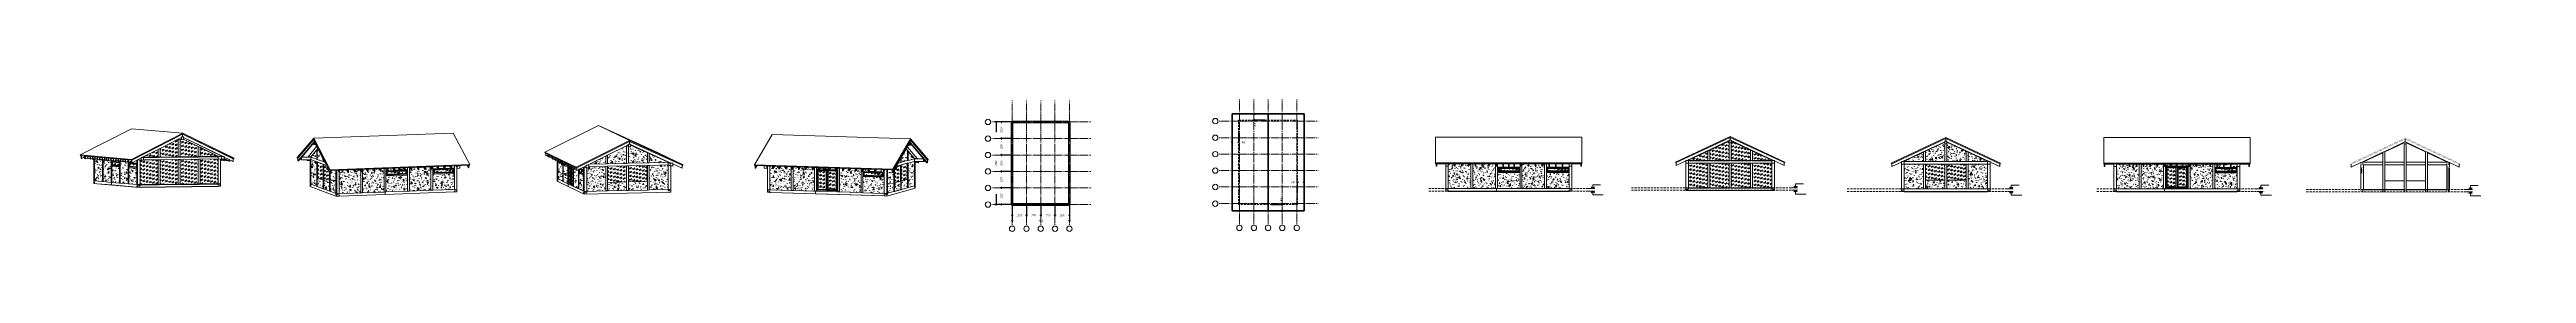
# Model space of a CAD drawing. Header units: millimetres. Extents: x 0 to 4620, y 0 to 297.
import ezdxf

# ---------------------------------------------------------------- set-up
doc = ezdxf.new("R2010")
doc.units = ezdxf.units.MM
for name, pattern in [('K5LT32768', [0]), ('K5LT_AXLED', [19.5, 15, -1.5, 1.5, -1.5]), ('K5LT_BASIC', [0]), ('K5LT_DASHED', [6, 4, -2]), ('K5LT_THIN', [0])]:
    doc.linetypes.add(name, pattern=pattern)
doc.layers.add('Системный слой', color=7, linetype='Continuous')
doc.styles.add('KDIMTEXTSTYLE', font='GOST_AU.SHX', dxfattribs={"width": 0.96, "oblique": 15, "height": 5})
doc.styles.add('KTEXTSTYLE', font='GOST_AU.SHX', dxfattribs={"width": 0.96, "height": 5})
doc.dimstyles.new('KDIMSTYLE (0.01)', dxfattribs={"dimtxt": 5, "dimasz": 1, "dimexe": 2, "dimexo": 0, "dimgap": 1, "dimtad": 1, "dimlfac": 75, "dimtxsty": 'KDIMTEXTSTYLE', "dimsah": 1, "dimcen": 0, "dimdle": 1, "dimadec": 0, "dimazin": 0, "dimtfac": 0.667, "dimtmove": 0, "dimatfit": 3, "dimfxl": 0, "dimtvp": 1, "dimtolj": 1, "dimtzin": 0, "dimarcsym": 0})
pattern_1 = [(45, (0, 0), (4e-16, 7.071068), [5, -3.5]), (45, (2.6517, 0.884), (4e-16, 7.071068), [1.5, -7]), (45, (-0.177, 1.591), (4e-16, 7.071068), [1.5, -7])]
pattern_2 = [(40, (7.66, 6.428), (-20.5692, 24.51342), [2, -30]), (130, (9.193, 7.713), (-24.51342, -20.5692), [2, -30]), (85, (7.66, 6.428), (-20.56883, 24.51297), [2.828, -42.426]), (60, (9.193, 7.713), (-27.71281, 16), [2, -30]), (150, (10.192, 9.445), (-16, -27.71281), [2, -30]), (105, (9.193, 7.713), (-27.7123, 15.9997), [2.828, -42.426]), (80, (16.853, 14.141), (-26.0974, 4.60168), [1.5, -25]), (170, (17.114, 15.618), (-4.60168, -26.0974), [1.5, -25]), (125, (16.853, 14.141), (-26.09695, 4.6016), [2.121, -35.355]), (100, (-18.796, -15.771), (-15.756924, -2.77837), [1, -15]), (190, (-18.97, -14.787), (2.77837, -15.756924), [1, -15]), (145, (-18.796, -15.771), (-15.75733, -2.778442), [1.414, -21.213]), (70, (1.233, 14.088), (-15.03508, 5.47232), [1, -15]), (160, (1.575, 15.028), (-5.47232, -15.03508), [1, -15]), (115, (1.233, 14.088), (-15.03547, 5.472463), [1.414, -21.213]), (85, (0, 0), (-9.351857, 7.84492), [0.3, -10]), (65, (0, 0), (-2.4184476, 6.64463), [0.3, -10]), (105, (0, 0), (-6.1930747, 7.6580563), [0.5, -12]), (110, (0, 0), (-7.945929, 1.36463), [0.5, -7])]

# ---------------------------------------------------------------- blocks, each defined once
blk = doc.blocks.new('U1')
at = {"layer": 'Системный слой', "color": 30, "linetype": 'K5LT_AXLED', "lineweight": 18}
for p, q in [((1775.4, 68.5), (1755.4, 68.5)), ((1795.4, 68.5), (1775.4, 68.5)), ((1795.4, 68.5), (1902.3, 68.5)), ((1902.3, 68.5), (1942.3, 68.5))]:
    blk.add_line(p, q, dxfattribs=at)
at = {"layer": 'Системный слой', "color": 7, "linetype": 'K5LT_THIN', "lineweight": 18}
blk.add_arc((1750.4, 68.5), 5, 0, 360, dxfattribs=at)
blk = doc.blocks.new('U2')
at = {"layer": 'Системный слой', "color": 30, "linetype": 'K5LT_AXLED', "lineweight": 18}
for p, q in [((1775.4, 99.4), (1755.4, 99.4)), ((1795.4, 99.4), (1775.4, 99.4)), ((1795.4, 99.4), (1902.3, 99.4)), ((1902.3, 99.4), (1942.3, 99.4))]:
    blk.add_line(p, q, dxfattribs=at)
at = {"layer": 'Системный слой', "color": 7, "linetype": 'K5LT_THIN', "lineweight": 18}
blk.add_arc((1750.4, 99.4), 5, 0, 360, dxfattribs=at)
blk = doc.blocks.new('U3')
at = {"layer": 'Системный слой', "color": 30, "linetype": 'K5LT_AXLED', "lineweight": 18}
for p, q in [((1775.4, 130), (1755.4, 130)), ((1795.4, 130), (1775.4, 130)), ((1795.4, 130), (1902.3, 130)), ((1902.3, 130), (1942.3, 130))]:
    blk.add_line(p, q, dxfattribs=at)
at = {"layer": 'Системный слой', "color": 7, "linetype": 'K5LT_THIN', "lineweight": 18}
blk.add_arc((1750.4, 130), 5, 0, 360, dxfattribs=at)
blk = doc.blocks.new('U4')
at = {"layer": 'Системный слой', "color": 30, "linetype": 'K5LT_AXLED', "lineweight": 18}
for p, q in [((1775.4, 160.5), (1755.4, 160.5)), ((1795.4, 160.5), (1775.4, 160.5)), ((1795.4, 160.5), (1902.3, 160.5)), ((1902.3, 160.5), (1942.3, 160.5))]:
    blk.add_line(p, q, dxfattribs=at)
at = {"layer": 'Системный слой', "color": 7, "linetype": 'K5LT_THIN', "lineweight": 18}
blk.add_arc((1750.4, 160.5), 5, 0, 360, dxfattribs=at)
blk = doc.blocks.new('U5')
at = {"layer": 'Системный слой', "color": 30, "linetype": 'K5LT_AXLED', "lineweight": 18}
for p, q in [((1775.4, 191), (1755.4, 191)), ((1795.4, 191), (1775.4, 191)), ((1795.4, 191), (1902.3, 191)), ((1902.3, 191), (1942.3, 191))]:
    blk.add_line(p, q, dxfattribs=at)
at = {"layer": 'Системный слой', "color": 7, "linetype": 'K5LT_THIN', "lineweight": 18}
blk.add_arc((1750.4, 191), 5, 0, 360, dxfattribs=at)
blk = doc.blocks.new('U6')
at = {"layer": 'Системный слой', "color": 30, "linetype": 'K5LT_AXLED', "lineweight": 18}
for p, q in [((1775.4, 222), (1755.4, 222)), ((1795.4, 222), (1775.4, 222)), ((1795.4, 222), (1902.3, 222)), ((1902.3, 222), (1942.3, 222))]:
    blk.add_line(p, q, dxfattribs=at)
at = {"layer": 'Системный слой', "color": 7, "linetype": 'K5LT_THIN', "lineweight": 18}
blk.add_arc((1750.4, 222), 5, 0, 360, dxfattribs=at)
blk = doc.blocks.new('U7')
at = {"layer": 'Системный слой', "color": 30, "linetype": 'K5LT_AXLED', "lineweight": 18}
for p, q in [((1795.4, 222), (1795.4, 262)), ((1795.4, 68.5), (1795.4, 222)), ((1795.4, 68.5), (1795.4, 48.5)), ((1795.4, 48.5), (1795.4, 28.5))]:
    blk.add_line(p, q, dxfattribs=at)
at = {"layer": 'Системный слой', "color": 7, "linetype": 'K5LT_THIN', "lineweight": 18}
blk.add_arc((1795.4, 23.5), 5, 0, 360, dxfattribs=at)
blk = doc.blocks.new('U8')
at = {"layer": 'Системный слой', "color": 30, "linetype": 'K5LT_AXLED', "lineweight": 18}
for p, q in [((1822.3, 222), (1822.3, 262)), ((1822.3, 68.5), (1822.3, 222)), ((1822.3, 68.5), (1822.3, 48.5)), ((1822.3, 48.5), (1822.3, 28.5))]:
    blk.add_line(p, q, dxfattribs=at)
at = {"layer": 'Системный слой', "color": 7, "linetype": 'K5LT_THIN', "lineweight": 18}
blk.add_arc((1822.3, 23.5), 5, 0, 360, dxfattribs=at)
blk = doc.blocks.new('U9')
at = {"layer": 'Системный слой', "color": 30, "linetype": 'K5LT_AXLED', "lineweight": 18}
for p, q in [((1848.8, 222), (1848.8, 262)), ((1848.8, 68.5), (1848.8, 222)), ((1848.8, 68.5), (1848.8, 48.5)), ((1848.8, 48.5), (1848.8, 28.5))]:
    blk.add_line(p, q, dxfattribs=at)
at = {"layer": 'Системный слой', "color": 7, "linetype": 'K5LT_THIN', "lineweight": 18}
blk.add_arc((1848.8, 23.5), 5, 0, 360, dxfattribs=at)
blk = doc.blocks.new('U10')
at = {"layer": 'Системный слой', "color": 30, "linetype": 'K5LT_AXLED', "lineweight": 18}
for p, q in [((1875.4, 222), (1875.4, 262)), ((1875.4, 68.5), (1875.4, 222)), ((1875.4, 68.5), (1875.4, 48.5)), ((1875.4, 48.5), (1875.4, 28.5))]:
    blk.add_line(p, q, dxfattribs=at)
at = {"layer": 'Системный слой', "color": 7, "linetype": 'K5LT_THIN', "lineweight": 18}
blk.add_arc((1875.4, 23.5), 5, 0, 360, dxfattribs=at)
blk = doc.blocks.new('U11')
at = {"layer": 'Системный слой', "color": 30, "linetype": 'K5LT_AXLED', "lineweight": 18}
for p, q in [((1902.3, 222), (1902.3, 262)), ((1902.3, 68.5), (1902.3, 222)), ((1902.3, 68.5), (1902.3, 48.5)), ((1902.3, 48.5), (1902.3, 28.5))]:
    blk.add_line(p, q, dxfattribs=at)
at = {"layer": 'Системный слой', "color": 7, "linetype": 'K5LT_THIN', "lineweight": 18}
blk.add_arc((1902.3, 23.5), 5, 0, 360, dxfattribs=at)
blk = doc.blocks.new('U0')
at = {"layer": 'Системный слой'}
for name in ['U7', 'U8', 'U9', 'U10', 'U11', 'U6', 'U5', 'U4', 'U3', 'U2', 'U1']:
    blk.add_blockref(name, (0, 0), dxfattribs=at)
blk = doc.blocks.new('U13')
at = {"layer": 'Системный слой', "color": 30, "linetype": 'K5LT_AXLED', "lineweight": 18}
for p, q in [((2199.4, 70.1), (2179.4, 70.1)), ((2219.4, 70.1), (2199.4, 70.1)), ((2219.4, 70.1), (2326.4, 70.1)), ((2326.4, 70.1), (2366.4, 70.1))]:
    blk.add_line(p, q, dxfattribs=at)
at = {"layer": 'Системный слой', "color": 7, "linetype": 'K5LT_THIN', "lineweight": 18}
blk.add_arc((2174.4, 70.1), 5, 0, 360, dxfattribs=at)
blk = doc.blocks.new('U14')
at = {"layer": 'Системный слой', "color": 30, "linetype": 'K5LT_AXLED', "lineweight": 18}
for p, q in [((2199.4, 101.1), (2179.4, 101.1)), ((2219.4, 101.1), (2199.4, 101.1)), ((2219.4, 101.1), (2326.4, 101.1)), ((2326.4, 101.1), (2366.4, 101.1))]:
    blk.add_line(p, q, dxfattribs=at)
at = {"layer": 'Системный слой', "color": 7, "linetype": 'K5LT_THIN', "lineweight": 18}
blk.add_arc((2174.4, 101.1), 5, 0, 360, dxfattribs=at)
blk = doc.blocks.new('U15')
at = {"layer": 'Системный слой', "color": 30, "linetype": 'K5LT_AXLED', "lineweight": 18}
for p, q in [((2199.4, 131.6), (2179.4, 131.6)), ((2219.4, 131.6), (2199.4, 131.6)), ((2219.4, 131.6), (2326.4, 131.6)), ((2326.4, 131.6), (2366.4, 131.6))]:
    blk.add_line(p, q, dxfattribs=at)
at = {"layer": 'Системный слой', "color": 7, "linetype": 'K5LT_THIN', "lineweight": 18}
blk.add_arc((2174.4, 131.6), 5, 0, 360, dxfattribs=at)
blk = doc.blocks.new('U16')
at = {"layer": 'Системный слой', "color": 30, "linetype": 'K5LT_AXLED', "lineweight": 18}
for p, q in [((2199.4, 162.1), (2179.4, 162.1)), ((2219.4, 162.1), (2199.4, 162.1)), ((2219.4, 162.1), (2326.4, 162.1)), ((2326.4, 162.1), (2366.4, 162.1))]:
    blk.add_line(p, q, dxfattribs=at)
at = {"layer": 'Системный слой', "color": 7, "linetype": 'K5LT_THIN', "lineweight": 18}
blk.add_arc((2174.4, 162.1), 5, 0, 360, dxfattribs=at)
blk = doc.blocks.new('U17')
at = {"layer": 'Системный слой', "color": 30, "linetype": 'K5LT_AXLED', "lineweight": 18}
for p, q in [((2199.4, 192.7), (2179.4, 192.7)), ((2219.4, 192.7), (2199.4, 192.7)), ((2219.4, 192.7), (2326.4, 192.7)), ((2326.4, 192.7), (2366.4, 192.7))]:
    blk.add_line(p, q, dxfattribs=at)
at = {"layer": 'Системный слой', "color": 7, "linetype": 'K5LT_THIN', "lineweight": 18}
blk.add_arc((2174.4, 192.7), 5, 0, 360, dxfattribs=at)
blk = doc.blocks.new('U18')
at = {"layer": 'Системный слой', "color": 30, "linetype": 'K5LT_AXLED', "lineweight": 18}
for p, q in [((2199.4, 223.6), (2179.4, 223.6)), ((2219.4, 223.6), (2199.4, 223.6)), ((2219.4, 223.6), (2326.4, 223.6)), ((2326.4, 223.6), (2366.4, 223.6))]:
    blk.add_line(p, q, dxfattribs=at)
at = {"layer": 'Системный слой', "color": 7, "linetype": 'K5LT_THIN', "lineweight": 18}
blk.add_arc((2174.4, 223.6), 5, 0, 360, dxfattribs=at)
blk = doc.blocks.new('U19')
at = {"layer": 'Системный слой', "color": 30, "linetype": 'K5LT_AXLED', "lineweight": 18}
for p, q in [((2219.4, 223.6), (2219.4, 263.6)), ((2219.4, 70.1), (2219.4, 223.6)), ((2219.4, 70.1), (2219.4, 50.1)), ((2219.4, 50.1), (2219.4, 30.1))]:
    blk.add_line(p, q, dxfattribs=at)
at = {"layer": 'Системный слой', "color": 7, "linetype": 'K5LT_THIN', "lineweight": 18}
blk.add_arc((2219.4, 25.1), 5, 0, 360, dxfattribs=at)
blk = doc.blocks.new('U20')
at = {"layer": 'Системный слой', "color": 30, "linetype": 'K5LT_AXLED', "lineweight": 18}
for p, q in [((2246.4, 223.6), (2246.4, 263.6)), ((2246.4, 70.1), (2246.4, 223.6)), ((2246.4, 70.1), (2246.4, 50.1)), ((2246.4, 50.1), (2246.4, 30.1))]:
    blk.add_line(p, q, dxfattribs=at)
at = {"layer": 'Системный слой', "color": 7, "linetype": 'K5LT_THIN', "lineweight": 18}
blk.add_arc((2246.4, 25.1), 5, 0, 360, dxfattribs=at)
blk = doc.blocks.new('U21')
at = {"layer": 'Системный слой', "color": 30, "linetype": 'K5LT_AXLED', "lineweight": 18}
for p, q in [((2272.9, 223.6), (2272.9, 263.6)), ((2272.9, 70.1), (2272.9, 223.6)), ((2272.9, 70.1), (2272.9, 50.1)), ((2272.9, 50.1), (2272.9, 30.1))]:
    blk.add_line(p, q, dxfattribs=at)
at = {"layer": 'Системный слой', "color": 7, "linetype": 'K5LT_THIN', "lineweight": 18}
blk.add_arc((2272.9, 25.1), 5, 0, 360, dxfattribs=at)
blk = doc.blocks.new('U22')
at = {"layer": 'Системный слой', "color": 30, "linetype": 'K5LT_AXLED', "lineweight": 18}
for p, q in [((2299.4, 223.6), (2299.4, 263.6)), ((2299.4, 70.1), (2299.4, 223.6)), ((2299.4, 70.1), (2299.4, 50.1)), ((2299.4, 50.1), (2299.4, 30.1))]:
    blk.add_line(p, q, dxfattribs=at)
at = {"layer": 'Системный слой', "color": 7, "linetype": 'K5LT_THIN', "lineweight": 18}
blk.add_arc((2299.4, 25.1), 5, 0, 360, dxfattribs=at)
blk = doc.blocks.new('U23')
at = {"layer": 'Системный слой', "color": 30, "linetype": 'K5LT_AXLED', "lineweight": 18}
for p, q in [((2326.4, 223.6), (2326.4, 263.6)), ((2326.4, 70.1), (2326.4, 223.6)), ((2326.4, 70.1), (2326.4, 50.1)), ((2326.4, 50.1), (2326.4, 30.1))]:
    blk.add_line(p, q, dxfattribs=at)
at = {"layer": 'Системный слой', "color": 7, "linetype": 'K5LT_THIN', "lineweight": 18}
blk.add_arc((2326.4, 25.1), 5, 0, 360, dxfattribs=at)
blk = doc.blocks.new('U12')
at = {"layer": 'Системный слой'}
for name in ['U19', 'U20', 'U21', 'U22', 'U23', 'U18', 'U17', 'U16', 'U15', 'U14', 'U13']:
    blk.add_blockref(name, (0, 0), dxfattribs=at)
blk = doc.blocks.new('U24')
at = {"layer": 'Системный слой', "color": 7, "linetype": 'K5LT_DASHED', "lineweight": 18}
for p, q in [((2217.8, 68.7), (2217.8, 225.3)), ((2217.8, 225.3), (2328, 225.3)), ((2328, 225.3), (2328, 68.7)), ((2328, 68.7), (2217.8, 68.7))]:
    blk.add_line(p, q, dxfattribs=at)
blk = doc.blocks.new('KDIMARROW_03')
at = {"layer": 'Системный слой', "color": 0, "linetype": 'K5LT_BASIC', "lineweight": 40}
blk.add_line((-1.1, -1.1), (1.1, 1.1), dxfattribs=at)
at = {"layer": 'Системный слой', "color": 0, "linetype": 'K5LT_THIN', "lineweight": 18}
for q in [(-1, 0), (2, 0)]:
    blk.add_line((0, 0), q, dxfattribs=at)
blk = doc.blocks.new('U58')
at = {"layer": 'Системный слой', "color": 7, "linetype": 'K5LT_THIN', "lineweight": 18}
for p, q in [((2869.2, 98.1), (2880.6, 98.1)), ((2878.6, 98.1), (2878.6, 105.1)), ((2878.6, 105.1), (2893.1, 105.1))]:
    blk.add_line(p, q, dxfattribs=at)
at = {"layer": 'Системный слой', "color": 5, "linetype": 'K5LT_BASIC', "lineweight": 40}
for p, q in [((2875.6, 101.1), (2878.6, 98.1)), ((2878.6, 98.1), (2881.6, 101.1))]:
    blk.add_line(p, q, dxfattribs=at)
blk = doc.blocks.new('U59')
at = {"layer": 'Системный слой', "color": 7, "linetype": 'K5LT_THIN', "lineweight": 18}
for p, q in [((2871.3, 93.3), (2880.6, 93.3)), ((2878.6, 93.3), (2878.6, 86.3)), ((2878.6, 86.3), (2898, 86.3))]:
    blk.add_line(p, q, dxfattribs=at)
at = {"layer": 'Системный слой', "color": 5, "linetype": 'K5LT_BASIC', "lineweight": 40}
for p, q in [((2878.6, 93.3), (2875.6, 90.3)), ((2881.6, 90.3), (2878.6, 93.3))]:
    blk.add_line(p, q, dxfattribs=at)
blk = doc.blocks.new('U57')
at = {"layer": 'Системный слой', "color": 7, "linetype": 'K5LT_DASHED', "lineweight": 18}
for p, q in [((2572.4, 98.1), (2884.4, 98.1)), ((2572.4, 93.3), (2884.4, 93.3))]:
    blk.add_line(p, q, dxfattribs=at)
at = {"layer": 'Системный слой'}
for name in ['U58', 'U59']:
    blk.add_blockref(name, (0, 0), dxfattribs=at)
blk = doc.blocks.new('U61')
at = {"layer": 'Системный слой', "color": 7, "linetype": 'K5LT_THIN', "lineweight": 18}
for p, q in [((3247.4, 99.7), (3258.8, 99.7)), ((3256.8, 99.7), (3256.8, 106.7)), ((3256.8, 106.7), (3271.3, 106.7))]:
    blk.add_line(p, q, dxfattribs=at)
at = {"layer": 'Системный слой', "color": 5, "linetype": 'K5LT_BASIC', "lineweight": 40}
for p, q in [((3253.8, 102.7), (3256.8, 99.7)), ((3256.8, 99.7), (3259.8, 102.7))]:
    blk.add_line(p, q, dxfattribs=at)
blk = doc.blocks.new('U62')
at = {"layer": 'Системный слой', "color": 7, "linetype": 'K5LT_THIN', "lineweight": 18}
for p, q in [((3249.5, 94.9), (3258.8, 94.9)), ((3256.8, 94.9), (3256.8, 87.9)), ((3256.8, 87.9), (3276.2, 87.9))]:
    blk.add_line(p, q, dxfattribs=at)
at = {"layer": 'Системный слой', "color": 5, "linetype": 'K5LT_BASIC', "lineweight": 40}
for p, q in [((3256.8, 94.9), (3253.8, 91.9)), ((3259.8, 91.9), (3256.8, 94.9))]:
    blk.add_line(p, q, dxfattribs=at)
blk = doc.blocks.new('U60')
at = {"layer": 'Системный слой', "color": 7, "linetype": 'K5LT_DASHED', "lineweight": 18}
for p, q in [((2950.6, 99.7), (3262.6, 99.7)), ((2950.6, 94.9), (3262.6, 94.9))]:
    blk.add_line(p, q, dxfattribs=at)
at = {"layer": 'Системный слой'}
for name in ['U61', 'U62']:
    blk.add_blockref(name, (0, 0), dxfattribs=at)
blk = doc.blocks.new('U64')
at = {"layer": 'Системный слой', "color": 7, "linetype": 'K5LT_THIN', "lineweight": 18}
for p, q in [((3649.6, 97.6), (3661.1, 97.6)), ((3659.1, 97.6), (3659.1, 104.6)), ((3659.1, 104.6), (3673.6, 104.6))]:
    blk.add_line(p, q, dxfattribs=at)
at = {"layer": 'Системный слой', "color": 5, "linetype": 'K5LT_BASIC', "lineweight": 40}
for p, q in [((3656.1, 100.6), (3659.1, 97.6)), ((3659.1, 97.6), (3662.1, 100.6))]:
    blk.add_line(p, q, dxfattribs=at)
blk = doc.blocks.new('U65')
at = {"layer": 'Системный слой', "color": 7, "linetype": 'K5LT_THIN', "lineweight": 18}
for p, q in [((3651.8, 92.8), (3661.1, 92.8)), ((3659.1, 92.8), (3659.1, 85.8)), ((3659.1, 85.8), (3678.5, 85.8))]:
    blk.add_line(p, q, dxfattribs=at)
at = {"layer": 'Системный слой', "color": 5, "linetype": 'K5LT_BASIC', "lineweight": 40}
for p, q in [((3659.1, 92.8), (3656.1, 89.8)), ((3662.1, 89.8), (3659.1, 92.8))]:
    blk.add_line(p, q, dxfattribs=at)
blk = doc.blocks.new('U63')
at = {"layer": 'Системный слой', "color": 7, "linetype": 'K5LT_DASHED', "lineweight": 18}
for p, q in [((3352.9, 97.6), (3664.9, 97.6)), ((3352.9, 92.8), (3664.9, 92.8))]:
    blk.add_line(p, q, dxfattribs=at)
at = {"layer": 'Системный слой'}
for name in ['U64', 'U65']:
    blk.add_blockref(name, (0, 0), dxfattribs=at)
blk = doc.blocks.new('U67')
at = {"layer": 'Системный слой', "color": 7, "linetype": 'K5LT_THIN', "lineweight": 18}
for p, q in [((4115.4, 97.6), (4126.8, 97.6)), ((4124.8, 97.6), (4124.8, 104.6)), ((4124.8, 104.6), (4139.4, 104.6))]:
    blk.add_line(p, q, dxfattribs=at)
at = {"layer": 'Системный слой', "color": 5, "linetype": 'K5LT_BASIC', "lineweight": 40}
for p, q in [((4121.8, 100.6), (4124.8, 97.6)), ((4124.8, 97.6), (4127.8, 100.6))]:
    blk.add_line(p, q, dxfattribs=at)
blk = doc.blocks.new('U68')
at = {"layer": 'Системный слой', "color": 7, "linetype": 'K5LT_THIN', "lineweight": 18}
for p, q in [((4117.5, 92.8), (4126.8, 92.8)), ((4124.8, 92.8), (4124.8, 85.8)), ((4124.8, 85.8), (4144.2, 85.8))]:
    blk.add_line(p, q, dxfattribs=at)
at = {"layer": 'Системный слой', "color": 5, "linetype": 'K5LT_BASIC', "lineweight": 40}
for p, q in [((4124.8, 92.8), (4121.8, 89.8)), ((4127.8, 89.8), (4124.8, 92.8))]:
    blk.add_line(p, q, dxfattribs=at)
blk = doc.blocks.new('U66')
at = {"layer": 'Системный слой', "color": 7, "linetype": 'K5LT_DASHED', "lineweight": 18}
for p, q in [((3818.6, 97.6), (4130.7, 97.6)), ((3818.6, 92.8), (4130.7, 92.8))]:
    blk.add_line(p, q, dxfattribs=at)
at = {"layer": 'Системный слой'}
for name in ['U67', 'U68']:
    blk.add_blockref(name, (0, 0), dxfattribs=at)
blk = doc.blocks.new('U70')
at = {"layer": 'Системный слой', "color": 7, "linetype": 'K5LT_THIN', "lineweight": 18}
for p, q in [((4506.2, 96.6), (4517.6, 96.6)), ((4515.6, 96.6), (4515.6, 103.6)), ((4515.6, 103.6), (4530.1, 103.6))]:
    blk.add_line(p, q, dxfattribs=at)
at = {"layer": 'Системный слой', "color": 5, "linetype": 'K5LT_BASIC', "lineweight": 40}
for p, q in [((4512.6, 99.6), (4515.6, 96.6)), ((4515.6, 96.6), (4518.6, 99.6))]:
    blk.add_line(p, q, dxfattribs=at)
blk = doc.blocks.new('U71')
at = {"layer": 'Системный слой', "color": 7, "linetype": 'K5LT_THIN', "lineweight": 18}
for p, q in [((4508.3, 91.8), (4517.6, 91.8)), ((4515.6, 91.8), (4515.6, 84.8)), ((4515.6, 84.8), (4535, 84.8))]:
    blk.add_line(p, q, dxfattribs=at)
at = {"layer": 'Системный слой', "color": 5, "linetype": 'K5LT_BASIC', "lineweight": 40}
for p, q in [((4515.6, 91.8), (4512.6, 88.8)), ((4518.6, 88.8), (4515.6, 91.8))]:
    blk.add_line(p, q, dxfattribs=at)
blk = doc.blocks.new('U69')
at = {"layer": 'Системный слой', "color": 7, "linetype": 'K5LT_DASHED', "lineweight": 18}
for p, q in [((4209.4, 96.6), (4521.4, 96.6)), ((4209.4, 91.8), (4521.4, 91.8))]:
    blk.add_line(p, q, dxfattribs=at)
at = {"layer": 'Системный слой'}
for name in ['U70', 'U71']:
    blk.add_blockref(name, (0, 0), dxfattribs=at)

msp = doc.modelspace()

# ---------------------------------------------------------------- hatches: boundary and pattern name
at = {"layer": 'Системный слой'}
h = msp.add_hatch(dxfattribs=at)
h.set_pattern_fill('', angle=45, style=0, pattern_type=0)
h.set_pattern_definition(pattern_1)
h.paths.add_polyline_path([(202.4998, 105.92539), (202.4998, 151.85538), (175.11659, 151.52688), (175.11659, 150.9078), (170.61804, 150.85384), (168.83828, 151.00798), (168.83828, 105.52158)])
h.paths.add_polyline_path([(206.1388, 151.89903), (206.1388, 105.96904), (239.80032, 106.37285), (239.80032, 152.30284)])
h.paths.add_polyline_path([(243.43932, 152.3465), (243.43932, 106.41651), (277.10084, 106.82032), (277.10084, 152.75031)])
h.paths.add_polyline_path([(280.73984, 152.79396), (280.73984, 106.86397), (314.40136, 107.26778), (314.40136, 153.19777)])
h.paths.add_polyline_path([(314.40136, 158.49405), (280.73984, 174.82998), (280.73984, 157.61761), (314.40136, 158.02142)])
h.paths.add_polyline_path([(243.43932, 157.17014), (277.10084, 157.57395), (277.10084, 176.59598), (249.71762, 189.88506), (249.71762, 189.46082), (246.3437, 189.42034), (243.43932, 189.67189)])
h.paths.add_polyline_path([(206.1388, 156.72268), (239.80032, 157.12649), (239.80032, 190.00311), (206.1388, 172.85956)])
h.paths.add_polyline_path([(202.4998, 156.67902), (202.4998, 171.00624), (173.68956, 156.33341)])
h.paths.add_polyline_path([(162.30883, 143.28402), (149.5755, 144.38685), (149.5755, 139.60262), (162.30883, 138.49979)])
h.paths.add_polyline_path([(117.62587, 142.36977), (130.35919, 141.26694), (130.35919, 146.05117), (117.62587, 147.154)])
h = msp.add_hatch(dxfattribs=at)
h.set_pattern_fill('', angle=45, style=0, pattern_type=0)
h.set_pattern_definition(pattern_1)
h.paths.add_polyline_path([(3093.21465, 99.67068), (3093.21465, 145.6507), (3057.01465, 145.6507), (3057.01465, 99.67068)])
h.paths.add_polyline_path([(3093.21465, 150.4507), (3093.21465, 167.80392), (3057.01465, 150.92357), (3057.01465, 150.4507)])
h.paths.add_polyline_path([(3133.01465, 186.36296), (3096.81465, 169.48262), (3096.81465, 150.4507), (3133.01465, 150.4507), (3133.01465, 183.32836)])
h.paths.add_polyline_path([(3172.81465, 169.48262), (3136.61465, 186.36296), (3136.61465, 183.32836), (3136.61465, 150.4507), (3172.81465, 150.4507)])
h.paths.add_polyline_path([(3212.61465, 150.92357), (3176.41465, 167.80391), (3176.41465, 150.4507), (3212.61465, 150.4507)])
h.paths.add_polyline_path([(3176.41465, 145.6507), (3176.41465, 99.67068), (3212.61465, 99.67068), (3212.61465, 145.6507)])
h.paths.add_polyline_path([(3136.61465, 145.6507), (3136.61465, 99.67068), (3172.81465, 99.67068), (3172.81465, 145.6507)])
h.paths.add_polyline_path([(3096.81465, 145.6507), (3096.81465, 99.67068), (3133.01465, 99.67068), (3133.01465, 145.6507)])
h = msp.add_hatch(dxfattribs=at)
h.set_pattern_fill('', angle=40, style=0, pattern_type=0)
h.set_pattern_definition(pattern_2)
h.paths.add_polyline_path([(147.94636, 146.96385), (147.94636, 106.8613), (162.66551, 105.58648), (162.66551, 105.60496), (162.66551, 135.58937), (148.1338, 136.84796), (148.1338, 146.84276), (153.32989, 146.39273), (153.32989, 149.70564), (148.1338, 147.05931)])
h.paths.add_polyline_path([(131.97154, 150.13491), (131.97154, 108.24488), (146.69069, 106.97005), (146.69069, 106.98853), (146.69069, 146.78882), (145.79593, 146.86632), (145.79593, 149.27735), (141.7499, 147.21674), (141.33135, 147.25299), (141.33135, 149.58089), (137.42484, 147.59134), (137.00629, 147.62759), (137.00629, 150.03862), (132.96027, 147.97801), (132.54171, 148.01426), (132.54171, 150.4253), (132.15898, 150.23037)])
h.paths.add_polyline_path([(130.71588, 108.37211), (130.71588, 138.35652), (116.18416, 139.61511), (116.18416, 149.60991), (119.14798, 149.35322), (119.14798, 151.83474), (116.18416, 150.32529), (115.99672, 150.22983), (115.99672, 109.62845), (130.71588, 108.35363)])
h.paths.add_polyline_path([(114.74106, 109.75569), (114.74106, 149.59033), (114.6834, 149.56097), (114.26485, 149.59722), (114.26485, 151.975), (110.27463, 149.94281), (109.85608, 149.97906), (109.85608, 151.86216), (106.69599, 150.25276), (106.27744, 150.28901), (106.27744, 152.17211), (103.11736, 150.5627), (102.6988, 150.59895), (102.6988, 152.97673), (100.20934, 151.70887), (100.0219, 151.61341), (100.0219, 111.01203), (114.74106, 109.7372)])
h.paths.add_polyline_path([(84.04709, 154.28564), (84.04709, 112.3956), (98.76624, 111.12078), (98.76624, 111.13926), (98.76624, 150.97391), (98.70858, 150.94454), (98.29003, 150.9808), (98.29003, 153.64125), (93.82545, 151.36747), (93.4069, 151.40372), (93.4069, 153.73162), (89.50039, 151.74206), (89.08184, 151.77832), (89.08184, 154.18935), (85.03582, 152.12874), (84.61726, 152.16499), (84.61726, 154.57603), (84.23453, 154.3811)])
h = msp.add_hatch(dxfattribs=at)
h.set_pattern_fill('', angle=40, style=0, pattern_type=0)
h.set_pattern_definition(pattern_2)
h.paths.add_polyline_path([(487.42967, 152.08546), (487.42967, 106.42292), (498.30574, 102.37247), (498.30574, 102.45056), (498.30574, 148.03501), (487.62043, 152.01442)])
h.paths.add_polyline_path([(498.30574, 170.03526), (487.42967, 157.32193), (487.42967, 156.85232), (498.30574, 152.80186), (498.30574, 152.87995), (498.30574, 169.81932)])
h.paths.add_polyline_path([(510.2634, 153.06601), (500.29453, 172.14408), (500.22449, 172.27813), (499.38734, 171.29956), (499.38734, 152.39906), (510.2634, 148.3486), (510.2634, 148.42669)])
h.paths.add_polyline_path([(510.2634, 97.9973), (510.2634, 113.86698), (499.5781, 117.84639), (499.5781, 147.56116), (499.38734, 147.6322), (499.38734, 101.96966), (510.2634, 97.91921)])
h.paths.add_polyline_path([(522.22107, 93.54404), (522.22107, 109.41372), (511.53576, 113.39313), (511.53576, 143.10789), (511.345, 143.17894), (511.345, 97.5164), (522.22107, 93.46594)])
h.paths.add_polyline_path([(534.17873, 89.09077), (534.17873, 132.15413), (525.00505, 131.81514), (525.00505, 127.08666), (523.8605, 127.04436), (523.49342, 127.74685), (523.30266, 128.11192), (523.30266, 93.06314), (534.17873, 89.01268)])
h.paths.add_polyline_path([(540.1991, 129.26672), (540.1991, 88.66938), (540.1991, 88.64478), (580.44944, 90.13214), (580.44944, 130.38196), (580.38935, 130.49695), (578.66446, 133.79799), (570.02435, 133.47871), (570.02435, 128.75023), (568.87979, 128.70794), (566.45583, 133.34685), (557.81572, 133.02757), (557.81572, 128.29909), (556.67116, 128.2568), (554.24719, 132.89571), (545.60709, 132.57643), (545.60709, 127.84795), (541.02885, 127.67877)])
h.paths.add_polyline_path([(583.88311, 90.25902), (624.13345, 91.74637), (624.13345, 135.47818), (624.07337, 135.47596), (618.47737, 135.26917), (618.47737, 130.54069), (617.33281, 130.4984), (614.90884, 135.13731), (606.65025, 134.83213), (606.65025, 130.10365), (605.5057, 130.06136), (603.08173, 134.70027), (594.44162, 134.38099), (594.44162, 129.65251), (593.29706, 129.61022), (590.87309, 134.24913), (583.88311, 133.99083), (583.88311, 90.28362)])
h.paths.add_polyline_path([(627.56713, 91.87325), (667.81747, 93.36061), (667.81747, 137.09242), (667.75738, 137.0902), (663.45855, 136.93134), (663.45855, 132.94794), (667.75738, 133.10679), (667.75738, 123.17584), (627.56713, 121.69071), (627.56713, 91.89785)])
h.paths.add_polyline_path([(711.50149, 94.97484), (711.50149, 135.22466), (711.4414, 135.33966), (709.71651, 138.64069), (701.07641, 138.32142), (701.07641, 133.59294), (699.93185, 133.55064), (697.50788, 138.18955), (688.86777, 137.87028), (688.86777, 133.1418), (687.72321, 133.0995), (685.29924, 137.73841), (675.51458, 137.37684), (675.51458, 132.64836), (674.37002, 132.60607), (671.94605, 137.24498), (671.25115, 137.2193), (671.25115, 93.51209), (671.25115, 93.48749)])
h.paths.add_polyline_path([(714.93517, 124.91918), (714.93517, 95.12632), (714.93517, 95.10172), (755.18551, 96.58908), (755.18551, 140.32089), (755.12542, 140.31867), (749.52942, 140.11188), (749.52942, 136.12848), (755.12542, 136.33526), (755.12542, 126.40431)])
h.paths.add_polyline_path([(631.83056, 131.77921), (642.36008, 132.1683), (640.31806, 136.07624), (631.83056, 135.76261)])
h.paths.add_polyline_path([(650.10404, 136.43786), (643.88659, 136.20811), (643.88659, 132.22471), (652.14606, 132.52992)])
h.paths.add_polyline_path([(653.67257, 132.58632), (661.93204, 132.89153), (659.89003, 136.79948), (653.67257, 136.56973)])
h = msp.add_hatch(dxfattribs=at)
h.set_pattern_fill('', angle=45, style=0, pattern_type=0)
h.set_pattern_definition(pattern_1)
h.paths.add_polyline_path([(510.2634, 114.00754), (510.2634, 143.58174), (499.92146, 147.43328), (499.92146, 117.85908)])
h.paths.add_polyline_path([(522.22107, 109.55428), (522.22107, 130.18185), (520.44677, 133.57742), (518.45247, 133.50373), (517.01034, 134.04081), (517.01034, 138.80766), (517.70049, 138.83317), (516.41663, 141.29016), (511.87913, 142.98002), (511.87913, 113.40582)])
h.paths.add_polyline_path([(629.66788, 124.65004), (665.30812, 125.96704), (665.30812, 130.70948), (629.66788, 129.39248)])
h.paths.add_polyline_path([(717.03591, 127.87851), (752.67616, 129.19551), (752.67616, 133.93795), (717.03591, 132.62095)])
h = msp.add_hatch(dxfattribs=at)
h.set_pattern_fill('', angle=40, style=0, pattern_type=0)
h.set_pattern_definition(pattern_2)
h.paths.add_polyline_path([(948.09469, 149.88305), (948.09469, 116.11101), (957.10928, 111.83672), (957.10928, 111.93379), (957.10928, 144.57934), (956.90454, 144.4775), (956.6482, 144.59904), (956.6482, 146.47939), (954.71284, 145.5167), (954.4565, 145.63824), (954.4565, 147.51859), (952.52114, 146.5559), (952.26481, 146.67744), (952.26481, 149.05175), (949.82104, 147.83616), (949.5647, 147.9577), (949.5647, 150.61427), (948.29007, 149.98024)])
h.paths.add_polyline_path([(957.87829, 144.96187), (957.87829, 111.47209), (966.89288, 107.1978), (966.89288, 107.29487), (966.89288, 141.34342), (965.2441, 140.52327), (964.98776, 140.64482), (964.98776, 142.96931), (962.59527, 141.77923), (962.33893, 141.90077), (962.33893, 144.55734), (959.60465, 143.19724), (959.34831, 143.31878), (959.34831, 145.69309), (958.07368, 145.05906)])
h.paths.add_polyline_path([(986.46009, 98.01703), (986.46009, 133.31085), (983.52961, 131.85315), (983.27327, 131.9747), (983.27327, 135.46143), (979.68453, 133.67631), (978.65918, 134.16248), (978.65918, 136.56999), (977.64089, 136.06347), (977.4455, 135.96628), (977.4455, 102.19425), (986.46009, 97.91996)])
h.paths.add_polyline_path([(987.22911, 133.69337), (987.22911, 97.55532), (996.2437, 93.28103), (996.2437, 93.3781), (996.2437, 123.21643), (987.42449, 127.39808), (987.42449, 133.79056)])
h.paths.add_polyline_path([(1001.95826, 136.72306), (1001.95826, 92.92239), (1001.95826, 92.90117), (1037.32268, 93.70291), (1037.32268, 139.43513), (1037.27996, 139.43416), (1005.80334, 138.72056), (1005.80334, 136.81023)])
h.paths.add_polyline_path([(1037.27996, 158.58986), (1007.03193, 143.54377), (1006.98722, 143.52153), (1037.32268, 144.20926), (1037.32268, 158.61111)])
h.paths.add_polyline_path([(1040.83958, 144.289), (1076.20401, 145.09074), (1076.20401, 177.79121), (1079.72091, 176.12366), (1080.04908, 175.96806), (1080.04908, 179.86425), (1076.16128, 177.93036), (1040.83958, 160.36051), (1040.83958, 144.31022)])
h.paths.add_polyline_path([(1079.72091, 145.17047), (1115.08533, 145.97221), (1115.08533, 164.90157), (1115.04261, 164.92088), (1083.56599, 179.1509), (1083.56599, 176.04779), (1080.04908, 175.96806), (1079.72091, 176.12366), (1079.72091, 145.1917)])
h.paths.add_polyline_path([(1153.92393, 147.34333), (1118.60224, 163.31164), (1118.60224, 146.07317), (1118.60224, 146.05195), (1153.96666, 146.85369), (1153.96666, 147.32402)])
h.paths.add_polyline_path([(1118.60224, 141.27781), (1118.60224, 95.56682), (1118.60224, 95.54559), (1153.96666, 96.34734), (1153.96666, 142.07956), (1153.92393, 142.07859)])
h.paths.add_polyline_path([(1115.04261, 111.38002), (1079.72091, 110.57924), (1079.72091, 94.68534), (1079.72091, 94.66412), (1115.08533, 95.46586), (1115.08533, 141.19808), (1115.04261, 141.19711)])
h.paths.add_polyline_path([(1076.16128, 110.49854), (1040.83958, 109.69777), (1040.83958, 93.80387), (1040.83958, 93.78264), (1076.20401, 94.58439), (1076.20401, 140.31661), (1076.16128, 140.31564)])
h = msp.add_hatch(dxfattribs=at)
h.set_pattern_fill('', angle=45, style=0, pattern_type=0)
h.set_pattern_definition(pattern_1)
h.paths.add_polyline_path([(968.95606, 139.71312), (968.95606, 110.02101), (971.94703, 108.60283), (971.94703, 138.54434), (970.71267, 137.93034), (970.45633, 138.05188), (970.45633, 140.4594)])
h.paths.add_polyline_path([(973.27964, 136.7132), (973.27964, 107.97097), (976.27062, 106.55279), (976.27062, 135.38187), (976.18123, 135.33741), (975.92489, 135.45895), (975.92489, 137.86646), (973.44695, 136.63387)])
h.paths.add_polyline_path([(988.57339, 129.97846), (996.10584, 126.40693), (996.10584, 131.02623), (988.81599, 134.48273), (988.57339, 134.36205)])
h.paths.add_polyline_path([(1040.83958, 109.73597), (1076.08438, 110.53501), (1076.08438, 140.3139), (1040.83958, 139.51486)])
h.paths.add_polyline_path([(1079.72091, 110.61745), (1114.96571, 111.41648), (1114.96571, 141.19537), (1079.72091, 140.39634)])
h = msp.add_hatch(dxfattribs=at)
h.set_pattern_fill('', angle=40, style=0, pattern_type=0)
h.set_pattern_definition(pattern_2)
h.paths.add_polyline_path([(1343.58741, 95.88651), (1383.53284, 94.63902), (1383.53284, 94.65839), (1383.53284, 138.99024), (1376.49087, 139.21016), (1373.75247, 134.53037), (1372.61658, 134.56584), (1372.61658, 139.33116), (1364.37472, 139.58855), (1361.63632, 134.90875), (1360.50043, 134.94423), (1360.50043, 139.70954), (1352.6372, 139.95511), (1349.8988, 135.27531), (1348.76291, 135.31079), (1348.76291, 140.0761), (1343.6519, 140.23572), (1343.58741, 140.23773)])
h.paths.add_polyline_path([(1426.88593, 93.30448), (1426.88593, 137.63634), (1426.09136, 137.66115), (1423.35296, 132.98136), (1422.21707, 133.01683), (1422.21707, 137.78215), (1412.83932, 138.07501), (1410.10092, 133.39522), (1408.96503, 133.43069), (1408.96503, 138.196), (1400.72317, 138.45339), (1397.98477, 133.7736), (1396.84888, 133.80907), (1396.84888, 138.57439), (1388.60702, 138.83178), (1387.005, 136.094), (1386.9405, 135.98378), (1386.9405, 94.5326), (1426.88593, 93.28512)])
h.paths.add_polyline_path([(1473.6467, 136.17601), (1473.6467, 91.82479), (1513.59212, 90.5773), (1513.59212, 90.59667), (1513.59212, 134.92853), (1506.55016, 135.14844), (1503.81176, 130.46865), (1502.67587, 130.50412), (1502.67587, 135.26944), (1494.43401, 135.52683), (1491.69561, 130.84703), (1490.55972, 130.88251), (1490.55972, 135.64782), (1482.69649, 135.89339), (1479.95809, 131.21359), (1478.8222, 131.24907), (1478.8222, 136.01438), (1473.71119, 136.174)])
h.paths.add_polyline_path([(1556.94522, 89.24276), (1556.94522, 119.11646), (1517.06429, 120.36193), (1517.06429, 130.31983), (1526.90817, 130.0124), (1526.90817, 134.51267), (1518.66631, 134.77006), (1517.06429, 132.03228), (1516.99979, 131.92206), (1516.99979, 90.47088), (1556.94522, 89.2234)])
h.paths.add_polyline_path([(1563.03671, 133.38438), (1563.03671, 89.55485), (1563.03671, 89.498), (1574.71071, 92.63905), (1574.71071, 131.71466), (1574.5214, 131.39113), (1572.72232, 128.31659), (1571.58643, 128.35206), (1571.58643, 133.11738)])
h.paths.add_polyline_path([(1575.87166, 108.92101), (1575.87166, 93.00827), (1575.87166, 92.95142), (1587.54566, 96.09247), (1587.54566, 141.8789), (1587.35635, 141.82796), (1587.35635, 112.01112)])
h.paths.add_polyline_path([(1600.38062, 99.54589), (1600.38062, 145.33232), (1600.1913, 145.28139), (1600.1913, 115.46454), (1588.70661, 112.37443), (1588.70661, 96.46169), (1588.70661, 96.40484)])
h.paths.add_polyline_path([(1613.21557, 102.99931), (1613.21557, 148.78575), (1613.02625, 148.73481), (1601.54157, 145.64469), (1601.54157, 99.91511), (1601.54157, 99.85826)])
h.paths.add_polyline_path([(1600.38062, 150.11211), (1600.38062, 169.06391), (1598.11676, 171.71449), (1598.04184, 171.58646), (1588.70661, 155.63299), (1588.70661, 147.02791), (1588.70661, 146.97106)])
h.paths.add_polyline_path([(1613.21557, 154.03642), (1601.54157, 167.70464), (1601.54157, 167.48889), (1601.54157, 150.48133), (1601.54157, 150.42448), (1613.21557, 153.56554)])
h.paths.add_polyline_path([(1587.54566, 146.65869), (1587.54566, 153.64898), (1587.35635, 153.32545), (1582.7304, 145.41993), (1582.69092, 145.35246)])
h = msp.add_hatch(dxfattribs=at)
h.set_pattern_fill('', angle=45, style=0, pattern_type=0)
h.set_pattern_definition(pattern_1)
h.paths.add_polyline_path([(1433.38403, 131.9072), (1433.38403, 96.63136), (1448.29953, 96.16555), (1448.29953, 131.44139)])
h.paths.add_polyline_path([(1467.45819, 95.56723), (1467.45819, 130.84307), (1452.54269, 131.30888), (1452.54269, 96.03304)])
h.paths.add_polyline_path([(1554.87255, 126.81807), (1519.51104, 127.9224), (1519.51104, 123.15756), (1554.87255, 122.05323)])
h.paths.add_polyline_path([(1575.87166, 133.69867), (1575.87166, 109.02334), (1587.01558, 112.02176), (1587.01558, 141.73628), (1579.37137, 139.67949), (1579.2993, 139.55634), (1580.07505, 139.53212), (1580.07505, 134.75232), (1578.52711, 134.33583), (1576.28547, 134.40584)])
h.paths.add_polyline_path([(1599.85053, 115.47519), (1599.85053, 145.1897), (1588.70661, 142.19127), (1588.70661, 112.47676)])
h = msp.add_hatch(dxfattribs=at)
h.set_pattern_fill('', angle=40, style=0, pattern_type=0)
h.set_pattern_definition(pattern_2)
h.paths.add_polyline_path([(2609.01465, 98.05767), (2651.21465, 98.05767), (2651.21465, 144.03769), (2647.41465, 144.03769), (2647.41465, 139.56145), (2646.21465, 139.56145), (2646.21465, 144.03769), (2634.61465, 144.03769), (2634.61465, 139.56145), (2633.41465, 139.56145), (2633.41465, 144.03769), (2621.81465, 144.03769), (2621.81465, 139.56145), (2620.61465, 139.56145), (2620.61465, 144.03769), (2609.01465, 144.03769), (2609.01465, 139.56145)])
h.paths.add_polyline_path([(2697.01465, 98.05767), (2697.01465, 144.03769), (2685.41465, 144.03769), (2685.41465, 139.56145), (2684.21465, 139.56145), (2684.21465, 144.03769), (2673.01465, 144.03769), (2673.01465, 139.56145), (2671.81465, 139.56145), (2671.81465, 144.03769), (2660.21465, 144.03769), (2660.21465, 139.56145), (2659.01465, 139.56145), (2659.01465, 144.03769), (2654.81465, 144.03769), (2654.81465, 98.05767)])
h.paths.add_polyline_path([(2700.61465, 98.05767), (2742.81465, 98.05767), (2742.81465, 128.05767), (2700.61465, 128.05767)])
h.paths.add_polyline_path([(2746.41465, 98.05767), (2788.61465, 98.05767), (2788.61465, 144.03769), (2784.81465, 144.03769), (2784.81465, 139.56145), (2783.61465, 139.56145), (2783.61465, 144.03769), (2772.01465, 144.03769), (2772.01465, 139.56145), (2770.81465, 139.56145), (2770.81465, 144.03769), (2759.21465, 144.03769), (2759.21465, 139.56145), (2758.01465, 139.56145), (2758.01465, 144.03769), (2746.41465, 144.03769)])
h.paths.add_polyline_path([(2792.21465, 98.05767), (2834.41465, 98.05767), (2834.41465, 128.05767), (2792.21465, 128.05767)])
h = msp.add_hatch(dxfattribs=at)
h.set_pattern_fill('', angle=40, style=0, pattern_type=0)
h.set_pattern_definition(pattern_2)
h.paths.add_polyline_path([(3459.29465, 143.62089), (3459.29465, 97.64087), (3495.49465, 97.64087), (3495.49465, 143.62089)])
h.paths.add_polyline_path([(3495.49465, 165.77411), (3459.29465, 148.89377), (3459.29465, 148.42089), (3495.49465, 148.42089)])
h.paths.add_polyline_path([(3535.29465, 148.42089), (3535.29465, 181.29855), (3535.29465, 184.33315), (3499.09465, 167.45281), (3499.09465, 148.42089)])
h.paths.add_polyline_path([(3538.89465, 181.29855), (3538.89465, 148.42089), (3575.09465, 148.42089), (3575.09465, 167.45281), (3538.89465, 184.33315)])
h.paths.add_polyline_path([(3578.69465, 148.42089), (3614.89465, 148.42089), (3614.89465, 148.89377), (3578.69465, 165.77411)])
h.paths.add_polyline_path([(3578.69465, 143.62089), (3578.69465, 97.64087), (3614.89465, 97.64087), (3614.89465, 143.62089)])
h.paths.add_polyline_path([(3538.89465, 97.64087), (3575.09465, 97.64087), (3575.09465, 113.62089), (3538.89465, 113.62089)])
h.paths.add_polyline_path([(3499.09465, 97.64087), (3535.29465, 97.64087), (3535.29465, 113.62089), (3499.09465, 113.62089)])
h = msp.add_hatch(dxfattribs=at)
h.set_pattern_fill('', angle=45, style=0, pattern_type=0)
h.set_pattern_definition(pattern_1)
h.paths.add_polyline_path([(3535.29465, 143.62089), (3499.09465, 143.62089), (3499.09465, 113.62089), (3535.29465, 113.62089)])
h.paths.add_polyline_path([(3575.09465, 143.62089), (3538.89465, 143.62089), (3538.89465, 113.62089), (3575.09465, 113.62089)])
h = msp.add_hatch(dxfattribs=at)
h.set_pattern_fill('', angle=40, style=0, pattern_type=0)
h.set_pattern_definition(pattern_2)
h.paths.add_polyline_path([(3855.25465, 139.14465), (3855.25465, 97.64087), (3897.45465, 97.64087), (3897.45465, 143.62089), (3893.25465, 143.62089), (3893.25465, 139.14465), (3892.05465, 139.14465), (3892.05465, 143.62089), (3880.45465, 143.62089), (3880.45465, 139.14465), (3879.25465, 139.14465), (3879.25465, 143.62089), (3868.05465, 143.62089), (3868.05465, 139.14465), (3866.85465, 139.14465), (3866.85465, 143.62089), (3855.25465, 143.62089)])
h.paths.add_polyline_path([(3901.05465, 97.64087), (3943.25465, 97.64087), (3943.25465, 143.62089), (3931.65465, 143.62089), (3931.65465, 139.14465), (3930.45465, 139.14465), (3930.45465, 143.62089), (3918.85465, 143.62089), (3918.85465, 139.14465), (3917.65465, 139.14465), (3917.65465, 143.62089), (3906.05465, 143.62089), (3906.05465, 139.14465), (3904.85465, 139.14465), (3904.85465, 143.62089), (3901.05465, 143.62089)])
h.paths.add_polyline_path([(4034.85465, 97.64087), (4034.85465, 143.62089), (4030.65465, 143.62089), (4030.65465, 139.14465), (4029.45465, 139.14465), (4029.45465, 143.62089), (4017.85465, 143.62089), (4017.85465, 139.14465), (4016.65465, 139.14465), (4016.65465, 143.62089), (4005.45465, 143.62089), (4005.45465, 139.14465), (4004.25465, 139.14465), (4004.25465, 143.62089), (3992.65465, 143.62089), (3992.65465, 97.64087)])
h.paths.add_polyline_path([(4038.45465, 127.64087), (4038.45465, 97.64087), (4080.65465, 97.64087), (4080.65465, 127.64087)])
h.paths.add_polyline_path([(3946.85465, 139.64087), (3957.09465, 139.64087), (3957.09465, 143.62089), (3946.85465, 143.62089)])
h.paths.add_polyline_path([(3967.35465, 143.62089), (3958.29465, 143.62089), (3958.29465, 139.64087), (3967.35465, 139.64087)])
h.paths.add_polyline_path([(3968.55465, 139.64087), (3977.61465, 139.64087), (3977.61465, 143.62089), (3968.55465, 143.62089)])
h.paths.add_polyline_path([(3978.81465, 139.64087), (3989.05465, 139.64087), (3989.05465, 143.62089), (3978.81465, 143.62089)])
h.paths.add_polyline_path([(4042.25465, 139.14465), (4042.25465, 143.62089), (4038.45465, 143.62089), (4038.45465, 137.64087), (4080.65465, 137.64087), (4080.65465, 139.14465), (4080.65465, 143.62089), (4069.05465, 143.62089), (4069.05465, 139.14465), (4067.85465, 139.14465), (4067.85465, 143.62089), (4056.25465, 143.62089), (4056.25465, 139.14465), (4055.05465, 139.14465), (4055.05465, 143.62089), (4043.45465, 143.62089), (4043.45465, 139.14465)])
h = msp.add_hatch(dxfattribs=at)
h.set_pattern_fill('', angle=45, style=0, pattern_type=0)
h.set_pattern_definition(pattern_1)
h.paths.add_polyline_path([(2740.45465, 135.69767), (2702.97465, 135.69767), (2702.97465, 130.87767), (2740.45465, 130.87767)])
h.paths.add_polyline_path([(2832.05465, 135.69767), (2794.57465, 135.69767), (2794.57465, 130.87767), (2832.05465, 130.87767)])
h = msp.add_hatch(dxfattribs=at)
h.set_pattern_fill('', angle=45, style=0, pattern_type=0)
h.set_pattern_definition(pattern_1)
h.paths.add_polyline_path([(3949.89465, 136.60087), (3949.89465, 101.14087), (3965.77465, 101.14087), (3965.77465, 136.60087)])
h.paths.add_polyline_path([(3970.13465, 136.60087), (3970.13465, 101.14087), (3986.01465, 101.14087), (3986.01465, 136.60087)])
h.paths.add_polyline_path([(4040.81465, 130.46087), (4078.29465, 130.46087), (4078.29465, 135.28087), (4040.81465, 135.28087)])

# ---------------------------------------------------------------- linework, layer by layer
at = {"layer": 'Системный слой', "color": 5, "linetype": 'K5LT_BASIC', "lineweight": 40}
for p, q in [((2205.81932, 236.98344), (2205.81932, 56.98344)), ((2272.88599, 236.98341), (2205.81932, 236.98344)), ((2339.95265, 236.98344), (2272.88599, 236.98341)), ((2272.88599, 236.98341), (2272.88599, 56.98347)), ((2339.95265, 56.98344), (2339.95265, 236.98344)), ((2205.81932, 56.98344), (2272.88599, 56.98347)), ((2272.88599, 56.98347), (2339.95265, 56.98344))]:
    msp.add_line(p, q, dxfattribs=at)
at = {"layer": 'Системный слой', "color": 7, "linetype": 'K5LT32768', "lineweight": 18}
for p, q in [((153.15841, 209.46959), (57.39306, 160.69704)), ((152.61413, 152.44996), (248.37946, 201.22251)), ((248.37946, 201.22251), (153.15841, 209.46959)), ((248.03066, 199.28039), (153.74844, 151.26316)), ((239.80032, 190.00311), (206.1388, 172.85956)), ((239.82822, 190.01732), (239.80032, 190.00311)), ((239.80032, 157.12649), (239.80032, 190.00311)), ((239.99565, 190.10259), (239.82822, 190.01732)), ((239.82822, 189.98465), (239.82822, 190.01732)), ((239.82822, 157.12407), (239.82822, 189.98465)), ((239.99565, 189.97015), (239.82822, 189.98465)), ((246.3437, 193.33561), (239.99565, 190.10259)), ((239.99565, 189.97015), (239.99565, 190.10259)), ((239.99565, 157.10957), (239.99565, 189.97015)), ((240.06541, 189.9641), (239.99565, 189.97015)), ((240.06541, 189.9641), (240.06541, 157.10353)), ((240.06541, 189.9641), (243.43932, 189.67189)), ((243.43932, 189.67189), (246.3437, 189.42034)), ((243.43932, 157.17014), (243.43932, 189.67189)), ((248.03066, 194.23808), (246.3437, 194.21785)), ((246.3437, 194.21785), (246.3437, 193.33561)), ((246.3437, 189.42034), (246.3437, 193.33561)), ((249.71762, 189.46082), (246.3437, 189.42034)), ((248.23964, 199.38682), (248.03066, 199.28039)), ((248.03066, 199.28039), (248.03066, 194.23808)), ((249.71762, 194.25832), (248.03066, 194.23808)), ((248.37946, 199.45803), (248.23964, 199.38682)), ((248.23964, 199.38682), (342.31288, 153.73308)), ((248.37946, 199.45803), (248.37946, 201.22251)), ((248.37946, 201.22251), (344.14481, 154.74761)), ((343.51107, 153.29066), (248.37946, 199.45803)), ((249.71762, 193.37608), (249.71762, 194.25832)), ((323.66922, 157.48738), (249.71762, 193.37608)), ((249.71762, 193.37608), (249.71762, 193.20921)), ((249.71762, 193.20921), (322.81189, 157.73657)), ((249.71762, 193.20921), (249.71762, 189.99074)), ((249.71762, 189.99074), (277.36593, 176.57302)), ((249.71762, 189.99074), (249.71762, 189.96293)), ((249.71762, 189.96293), (277.29617, 176.57906)), ((249.71762, 189.96293), (249.71762, 189.89618)), ((277.12873, 176.59357), (249.71762, 189.89618)), ((249.71762, 189.89618), (249.71762, 189.88506)), ((249.71762, 189.88506), (277.10084, 176.59598)), ((249.71762, 189.88506), (249.71762, 189.46082)), ((461.98191, 155.97868), (492.68205, 191.86486)), ((492.68205, 190.11165), (462.18507, 154.46294)), ((463.4112, 154.81647), (493.03229, 189.44138)), ((753.06924, 201.48683), (492.68205, 191.86486)), ((492.68205, 191.86486), (523.38211, 133.11208)), ((492.68205, 190.11165), (492.68205, 191.86486)), ((493.03229, 189.44138), (492.68205, 190.11165)), ((493.63585, 188.2863), (493.03229, 189.44138)), ((493.63585, 184.93029), (493.09505, 185.13169)), ((493.09505, 185.13169), (493.09505, 184.25509)), ((493.63585, 184.93029), (493.63585, 188.2863)), ((523.17895, 131.74766), (493.63585, 188.2863)), ((494.17665, 184.72889), (493.63585, 184.93029)), ((783.76938, 142.73405), (753.06924, 201.48683)), ((1023.70405, 215.31243), (923.88014, 165.65765)), ((982.19726, 138.00643), (1082.02115, 187.66123)), ((1081.80753, 185.79908), (983.52961, 136.91327)), ((1123.52794, 170.18384), (1023.70405, 215.31243)), ((1023.70405, 215.31243), (1082.02115, 187.66123)), ((1082.02115, 185.90534), (1081.80753, 185.79908)), ((1081.80753, 180.78206), (1081.80753, 185.79908)), ((1082.02115, 187.66123), (1181.84506, 142.53263)), ((1082.02115, 185.90534), (1082.02115, 187.66123)), ((1180.08546, 141.57221), (1082.02115, 185.90534)), ((1347.69634, 198.8312), (1314.74385, 142.51702)), ((1347.69634, 198.8312), (1606.11101, 190.76097)), ((1573.1586, 134.44679), (1606.11101, 190.76097)), ((1605.16444, 187.38535), (1573.37666, 133.06147)), ((1605.73643, 188.36286), (1605.16444, 187.38535)), ((1605.16444, 183.8018), (1605.16444, 187.38535)), ((1606.11101, 189.00301), (1605.73643, 188.36286)), ((1637.60655, 151.04851), (1605.73643, 188.36286)), ((1606.11101, 190.76097), (1639.0635, 152.17942)), ((1606.11101, 189.00301), (1606.11101, 190.76097)), ((1638.84543, 150.67675), (1606.11101, 189.00301)), ((1793.77689, 220.38489), (1793.77689, 192.25156)), ((1793.77689, 189.85156), (1793.77689, 161.71822)), ((1794.57689, 223.05156), (1795.64356, 223.05156)), ((1794.57689, 222.78489), (1794.57689, 223.05156)), ((1794.57689, 220.91822), (1794.57689, 222.78489)), ((1795.64356, 220.91822), (1794.57689, 220.91822)), ((1795.37689, 189.85156), (1795.37689, 192.25156)), ((1795.64356, 223.05156), (1795.64356, 221.71822)), ((1795.64356, 221.71822), (1795.64356, 220.91822)), ((1796.97689, 223.58489), (1821.11023, 223.58489)), ((1821.11023, 220.38489), (1796.97689, 220.38489)), ((1796.97689, 220.38489), (1796.97689, 192.25156)), ((1796.97689, 189.85156), (1796.97689, 161.71822)), ((1823.51023, 221.98489), (1821.11023, 221.98489)), ((1823.51023, 223.58489), (1847.64356, 223.58489)), ((1847.64356, 223.45156), (1823.51023, 223.45156)), ((1823.51023, 220.51822), (1847.64356, 220.51822)), ((1847.64356, 220.38489), (1823.51023, 220.38489)), ((1848.31023, 223.05156), (1849.37689, 223.05156)), ((1848.31023, 220.91822), (1848.31023, 223.05156)), ((1849.37689, 220.91822), (1848.31023, 220.91822)), ((1849.37689, 223.05156), (1849.37689, 220.91822)), ((1850.04356, 223.58489), (1874.17689, 223.58489)), ((1874.17689, 223.45156), (1850.04356, 223.45156)), ((1850.04356, 220.51822), (1874.17689, 220.51822)), ((1874.17689, 220.38489), (1850.04356, 220.38489)), ((1876.57689, 221.98489), (1874.17689, 221.98489)), ((1876.57689, 223.58489), (1900.71023, 223.58489)), ((1900.71023, 220.38489), (1876.57689, 220.38489)), ((1900.71023, 192.25156), (1900.71023, 220.38489)), ((1900.71023, 161.71822), (1900.71023, 189.85156)), ((1900.84356, 220.38489), (1900.84356, 192.25156)), ((1902.04356, 223.05156), (1903.11023, 223.05156)), ((1902.04356, 221.71822), (1902.04356, 223.05156)), ((1902.04356, 220.91822), (1902.04356, 221.71822)), ((1903.11023, 220.91822), (1902.04356, 220.91822)), ((1902.31023, 192.25156), (1902.31023, 189.85156)), ((1903.12356, 219.75156), (1902.87023, 219.75156)), ((1902.87023, 219.44489), (1902.87023, 219.53772)), ((1902.87023, 193.19156), (1902.87023, 219.44489)), ((1902.87023, 219.44489), (1903.12356, 219.44489)), ((1902.87023, 193.19156), (1903.12356, 193.19156)), ((1902.87023, 193.19156), (1902.87023, 193.09872)), ((1903.12356, 192.88489), (1902.87023, 192.88489)), ((1903.11023, 223.05156), (1903.11023, 222.78489)), ((1903.11023, 222.78489), (1903.11023, 220.91822)), ((1903.57689, 219.75156), (1903.12356, 219.75156)), ((1903.12356, 219.44489), (1903.57689, 219.44489)), ((1903.12356, 193.19156), (1903.57689, 193.19156)), ((1903.57689, 192.88489), (1903.12356, 192.88489)), ((1903.57689, 219.59822), (1903.57689, 219.75156)), ((1903.57689, 193.03822), (1903.57689, 192.88489)), ((1903.77689, 219.34489), (1903.77689, 193.29156)), ((1903.91023, 192.25156), (1903.91023, 220.38489)), ((1903.91023, 161.71822), (1903.91023, 189.85156)), ((2585.21469, 193.53363), (2585.21465, 145.88515)), ((2858.21461, 193.53363), (2585.21469, 193.53363)), ((2858.21465, 145.88515), (2858.21461, 193.53363)), ((3032.63215, 147.49816), (3134.81465, 195.14664)), ((3134.81465, 193.38124), (3034.21465, 146.47067)), ((3054.10761, 150.4507), (3133.01465, 187.24566)), ((3133.01465, 186.36296), (3096.81465, 169.48262)), ((3133.01465, 188.12836), (3133.01465, 187.24566)), ((3134.81465, 188.12836), (3133.01465, 188.12836)), ((3133.01465, 186.36296), (3133.01465, 187.24566)), ((3133.01465, 183.32836), (3133.01465, 186.36296)), ((3134.81465, 193.38124), (3134.81465, 195.14664)), ((3236.99715, 147.49816), (3134.81465, 195.14664)), ((3134.81465, 193.38124), (3134.81465, 188.12836)), ((3235.41465, 146.47067), (3134.81465, 193.38124)), ((3136.61465, 188.12836), (3134.81465, 188.12836)), ((3136.61465, 187.24566), (3136.61465, 188.12836)), ((3215.52169, 150.4507), (3136.61465, 187.24566)), ((3136.61465, 187.24566), (3136.61465, 186.36296)), ((3172.81465, 169.48262), (3136.61465, 186.36296)), ((3136.61465, 183.32836), (3136.61465, 186.36296)), ((3434.91215, 145.46835), (3537.09465, 193.11683)), ((3537.09465, 191.35143), (3436.49465, 144.44086)), ((3456.38761, 148.42089), (3535.29465, 185.21585)), ((3537.09465, 186.09855), (3535.29465, 186.09855)), ((3535.29465, 186.09855), (3535.29465, 185.21585)), ((3535.29465, 184.33315), (3535.29465, 185.21585)), ((3639.27715, 145.46835), (3537.09465, 193.11683)), ((3537.09465, 191.35143), (3537.09465, 193.11683)), ((3537.09465, 186.09855), (3537.09465, 191.35143)), ((3637.69465, 144.44086), (3537.09465, 191.35143)), ((3538.89465, 186.09855), (3537.09465, 186.09855)), ((3538.89465, 185.21585), (3538.89465, 186.09855)), ((3617.80169, 148.42089), (3538.89465, 185.21585)), ((3538.89465, 185.21585), (3538.89465, 184.33315)), ((3831.45469, 193.11683), (3831.45465, 145.46835)), ((3831.45469, 193.11683), (4104.45461, 193.11683)), ((4104.45465, 145.46835), (4104.45461, 193.11683)), ((4393.81465, 190.32266), (4393.81465, 185.06978)), ((4393.81465, 185.06978), (4393.81465, 180.26978)), ((57.39306, 160.69704), (152.61413, 152.44996)), ((57.39306, 160.69704), (58.0268, 159.2553)), ((59.22499, 159.15152), (58.0268, 159.2553)), ((59.22499, 154.36421), (59.22499, 159.15152)), ((59.64354, 159.11527), (59.22499, 159.15152)), ((59.64354, 154.32796), (59.22499, 154.36421)), ((59.64354, 159.11527), (59.64354, 154.32796)), ((65.50329, 158.60776), (59.64354, 159.11527)), ((65.50329, 157.31228), (59.64354, 154.32796)), ((65.50329, 158.60776), (65.50329, 157.31228)), ((67.1775, 158.46276), (65.50329, 158.60776)), ((65.50329, 157.31228), (65.50329, 153.82045)), ((67.1775, 153.67545), (65.50329, 153.82045)), ((67.1775, 158.46276), (67.1775, 153.67545)), ((71.22353, 158.11233), (67.1775, 158.46276)), ((67.1775, 153.67545), (71.22353, 155.73605)), ((71.22353, 155.73605), (71.22353, 158.11233)), ((71.64208, 158.07608), (71.22353, 158.11233)), ((71.22353, 153.32502), (71.22353, 155.73605)), ((71.64208, 153.28877), (71.22353, 153.32502)), ((71.64208, 158.07608), (71.64208, 153.28877)), ((75.68811, 157.72566), (71.64208, 158.07608)), ((75.68811, 155.34938), (71.64208, 153.28877)), ((75.68811, 155.34938), (75.68811, 157.72566)), ((76.10666, 157.68941), (75.68811, 157.72566)), ((75.68811, 152.93834), (75.68811, 155.34938)), ((76.10666, 152.90209), (75.68811, 152.93834)), ((76.10666, 157.68941), (76.10666, 152.90209)), ((80.15268, 157.33898), (76.10666, 157.68941)), ((80.15268, 154.9627), (76.10666, 152.90209)), ((80.15268, 154.9627), (80.15268, 157.33898)), ((80.57124, 157.30273), (80.15268, 157.33898)), ((80.15268, 152.55167), (80.15268, 154.9627)), ((80.57124, 152.51542), (80.15268, 152.55167)), ((80.57124, 157.30273), (80.57124, 152.51542)), ((84.61726, 156.9523), (80.57124, 157.30273)), ((82.37287, 153.43297), (80.57124, 152.51542)), ((84.04709, 154.28564), (82.37287, 153.43297)), ((82.37287, 112.54061), (82.37287, 153.43297)), ((84.23453, 154.3811), (84.04709, 154.28564)), ((84.04709, 112.3956), (84.04709, 154.28564)), ((84.61726, 154.57603), (84.23453, 154.3811)), ((84.61726, 154.57603), (84.61726, 156.9523)), ((85.03582, 156.91605), (84.61726, 156.9523)), ((84.61726, 152.16499), (84.61726, 154.57603)), ((85.03582, 152.12874), (84.61726, 152.16499)), ((85.03582, 156.91605), (85.03582, 152.12874)), ((89.08184, 156.56563), (85.03582, 156.91605)), ((89.08184, 154.18935), (85.03582, 152.12874)), ((89.08184, 154.18935), (89.08184, 156.56563)), ((89.50039, 156.52938), (89.08184, 156.56563)), ((89.08184, 151.77832), (89.08184, 154.18935)), ((89.50039, 151.74206), (89.08184, 151.77832)), ((89.50039, 156.52938), (89.50039, 151.74206)), ((93.4069, 156.19104), (89.50039, 156.52938)), ((93.4069, 153.73162), (89.50039, 151.74206)), ((93.4069, 153.73162), (93.4069, 156.19104)), ((93.82545, 156.15479), (93.4069, 156.19104)), ((93.4069, 151.40372), (93.4069, 153.73162)), ((93.82545, 151.36747), (93.4069, 151.40372)), ((93.82545, 156.15479), (93.82545, 151.36747)), ((98.29003, 155.76811), (93.82545, 156.15479)), ((98.29003, 153.64125), (93.82545, 151.36747)), ((98.29003, 155.76811), (98.29003, 153.64125)), ((98.70858, 155.73186), (98.29003, 155.76811)), ((98.29003, 153.64125), (98.29003, 150.9808)), ((98.70858, 150.94454), (98.29003, 150.9808)), ((98.70858, 155.73186), (98.70858, 150.94454)), ((102.6988, 155.38627), (98.70858, 155.73186)), ((98.76624, 150.97391), (98.70858, 150.94454)), ((100.0219, 151.61341), (98.76624, 150.97391)), ((98.76624, 111.13926), (98.76624, 150.97391)), ((100.20934, 151.70887), (100.0219, 151.61341)), ((100.0219, 151.61341), (100.0219, 111.01203)), ((102.6988, 152.97673), (100.20934, 151.70887)), ((102.6988, 152.97673), (102.6988, 155.38627)), ((103.11736, 155.35002), (102.6988, 155.38627)), ((102.6988, 150.59895), (102.6988, 152.97673)), ((103.11736, 150.5627), (102.6988, 150.59895)), ((103.11736, 155.35002), (103.11736, 150.5627)), ((106.27744, 155.07632), (103.11736, 155.35002)), ((106.27744, 152.17211), (103.11736, 150.5627)), ((106.27744, 152.17211), (106.27744, 155.07632)), ((106.69599, 155.04007), (106.27744, 155.07632)), ((106.27744, 150.28901), (106.27744, 152.17211)), ((106.69599, 150.25276), (106.27744, 150.28901)), ((106.69599, 155.04007), (106.69599, 150.25276)), ((109.85608, 154.76638), (106.69599, 155.04007)), ((109.85608, 151.86216), (106.69599, 150.25276)), ((109.85608, 151.86216), (109.85608, 154.76638)), ((110.27463, 154.73012), (109.85608, 154.76638)), ((109.85608, 149.97906), (109.85608, 151.86216)), ((110.27463, 149.94281), (109.85608, 149.97906)), ((110.27463, 154.73012), (110.27463, 149.94281)), ((114.26485, 154.38453), (110.27463, 154.73012)), ((114.26485, 151.975), (110.27463, 149.94281)), ((114.26485, 154.38453), (114.26485, 151.975)), ((114.6834, 154.34828), (114.26485, 154.38453)), ((114.26485, 151.975), (114.26485, 149.59722)), ((114.6834, 149.56097), (114.26485, 149.59722)), ((114.6834, 154.34828), (114.6834, 149.56097)), ((119.14798, 153.96161), (114.6834, 154.34828)), ((114.74106, 149.59033), (114.6834, 149.56097)), ((115.99672, 150.22983), (114.74106, 149.59033)), ((114.74106, 109.75569), (114.74106, 149.59033)), ((116.18416, 150.32529), (115.99672, 150.22983)), ((115.99672, 150.22983), (115.99672, 109.62845)), ((119.14798, 151.83474), (116.18416, 150.32529)), ((116.18416, 139.61511), (116.18416, 149.60991)), ((119.14798, 149.35322), (116.18416, 149.60991)), ((116.18416, 149.60991), (116.72828, 148.0036)), ((116.18416, 139.61511), (116.72828, 141.12717)), ((116.18416, 139.61511), (130.71588, 138.35652)), ((116.72828, 141.12717), (116.72828, 148.0036)), ((116.72828, 148.0036), (117.00944, 147.97925)), ((116.72828, 141.12717), (117.00944, 141.13055)), ((130.35919, 139.9466), (116.72828, 141.12717)), ((117.00944, 141.59031), (117.00944, 147.97925)), ((117.00944, 147.97925), (117.01912, 147.97841)), ((117.28848, 142.36573), (117.00944, 141.59031)), ((117.00944, 141.13055), (117.00944, 141.59031)), ((117.00944, 141.13055), (130.35919, 139.97433)), ((117.28848, 147.18322), (117.01912, 147.97841)), ((117.01912, 147.97841), (130.35919, 146.82303)), ((117.28848, 147.18322), (117.28848, 142.36573)), ((117.62587, 147.154), (117.28848, 147.18322)), ((117.62587, 142.36977), (117.28848, 142.36573)), ((117.28848, 142.36573), (130.35919, 141.23367)), ((117.62587, 142.36977), (117.62587, 147.154)), ((130.35919, 146.05117), (117.62587, 147.154)), ((117.62587, 142.36977), (130.35919, 141.26694)), ((119.14798, 151.83474), (119.14798, 153.96161)), ((119.56653, 153.92535), (119.14798, 153.96161)), ((119.14798, 149.35322), (119.14798, 151.83474)), ((119.14798, 149.17429), (119.14798, 149.35322)), ((119.56653, 149.13804), (119.14798, 149.17429)), ((119.56653, 153.92535), (119.56653, 149.13804)), ((123.61256, 153.57493), (119.56653, 153.92535)), ((119.8668, 149.29096), (119.56653, 149.13804)), ((123.61256, 151.19865), (119.8668, 149.29096)), ((123.61256, 148.96654), (119.8668, 149.29096)), ((123.61256, 151.19865), (123.61256, 153.57493)), ((124.03111, 153.53868), (123.61256, 153.57493)), ((123.61256, 148.96654), (123.61256, 151.19865)), ((123.61256, 148.78762), (123.61256, 148.96654)), ((124.03111, 148.75137), (123.61256, 148.78762)), ((124.03111, 153.53868), (124.03111, 148.75137)), ((128.07714, 153.18825), (124.03111, 153.53868)), ((124.33137, 148.90429), (124.03111, 148.75137)), ((128.07714, 150.81197), (124.33137, 148.90429)), ((128.07714, 148.57987), (124.33137, 148.90429)), ((128.07714, 150.81197), (128.07714, 153.18825)), ((128.49569, 153.152), (128.07714, 153.18825)), ((128.07714, 148.57987), (128.07714, 150.81197)), ((128.07714, 148.40094), (128.07714, 148.57987)), ((128.49569, 148.36469), (128.07714, 148.40094)), ((128.49569, 153.152), (128.49569, 148.36469)), ((132.54171, 152.80158), (128.49569, 153.152)), ((128.79595, 148.51761), (128.49569, 148.36469)), ((130.71588, 149.49541), (128.79595, 148.51761)), ((130.71588, 148.35133), (128.79595, 148.51761)), ((130.71588, 147.81421), (130.35919, 146.82303)), ((130.35919, 146.82303), (130.35919, 146.05117)), ((130.35919, 146.05117), (130.35919, 141.26694)), ((130.35919, 141.26694), (130.35919, 141.23367)), ((130.35919, 141.23367), (130.35919, 139.97433)), ((130.35919, 139.97433), (130.35919, 139.9466)), ((130.71588, 138.89364), (130.35919, 139.9466)), ((131.97154, 150.13491), (130.71588, 149.49541)), ((130.71588, 148.35133), (130.71588, 149.49541)), ((130.71588, 147.81421), (130.71588, 148.35133)), ((130.71588, 138.89364), (130.71588, 147.81421)), ((130.71588, 138.35652), (130.71588, 138.89364)), ((132.15898, 150.23037), (131.97154, 150.13491)), ((131.97154, 150.13491), (131.97154, 108.24488)), ((132.54171, 150.4253), (132.15898, 150.23037)), ((132.54171, 150.4253), (132.54171, 152.80158)), ((132.96027, 152.76533), (132.54171, 152.80158)), ((132.54171, 148.01426), (132.54171, 150.4253)), ((132.96027, 147.97801), (132.54171, 148.01426)), ((132.96027, 152.76533), (132.96027, 147.97801)), ((137.00629, 152.4149), (132.96027, 152.76533)), ((137.00629, 150.03862), (132.96027, 147.97801)), ((137.00629, 150.03862), (137.00629, 152.4149)), ((137.42484, 152.37865), (137.00629, 152.4149)), ((137.00629, 147.62759), (137.00629, 150.03862)), ((137.42484, 147.59134), (137.00629, 147.62759)), ((137.42484, 152.37865), (137.42484, 147.59134)), ((141.33135, 152.04031), (137.42484, 152.37865)), ((141.33135, 149.58089), (137.42484, 147.59134)), ((141.33135, 149.58089), (141.33135, 152.04031)), ((141.7499, 152.00406), (141.33135, 152.04031)), ((141.33135, 147.25299), (141.33135, 149.58089)), ((141.7499, 147.21674), (141.33135, 147.25299)), ((141.7499, 152.00406), (141.7499, 147.21674)), ((145.79593, 151.65363), (141.7499, 152.00406)), ((145.79593, 149.27735), (141.7499, 147.21674)), ((145.79593, 149.27735), (145.79593, 151.65363)), ((147.47014, 151.50863), (145.79593, 151.65363)), ((145.79593, 146.86632), (145.79593, 149.27735)), ((146.69069, 146.78882), (145.79593, 146.86632)), ((147.47014, 146.72131), (146.69069, 146.78882)), ((146.69069, 106.98853), (146.69069, 146.78882)), ((147.47014, 146.72131), (147.47014, 151.50863)), ((153.24787, 151.00822), (147.47014, 151.50863)), ((147.94636, 146.96385), (147.47014, 146.72131)), ((148.1338, 147.05931), (147.94636, 146.96385)), ((147.94636, 146.96385), (147.94636, 106.8613)), ((153.32989, 149.70564), (148.1338, 147.05931)), ((148.1338, 136.84796), (148.1338, 146.84276)), ((153.32989, 146.39273), (148.1338, 146.84276)), ((148.1338, 146.84276), (148.67792, 145.23645)), ((148.67792, 138.36002), (148.67792, 145.23645)), ((148.67792, 145.23645), (148.95908, 145.2121)), ((148.95908, 138.82316), (148.95908, 145.2121)), ((148.95908, 145.2121), (148.96875, 145.21126)), ((149.23811, 139.59857), (148.95908, 138.82316)), ((148.95908, 138.3634), (148.95908, 138.82316)), ((149.23811, 144.41607), (148.96875, 145.21126)), ((148.96875, 145.21126), (162.30883, 144.05588)), ((149.23811, 144.41607), (149.23811, 139.59857)), ((149.5755, 144.38685), (149.23811, 144.41607)), ((149.5755, 139.60262), (149.23811, 139.59857)), ((149.23811, 139.59857), (162.30883, 138.46652)), ((149.5755, 139.60262), (149.5755, 144.38685)), ((162.30883, 143.28402), (149.5755, 144.38685)), ((149.5755, 139.60262), (162.30883, 138.49979)), ((153.24787, 151.00822), (152.61413, 152.44996)), ((153.32989, 151.04999), (153.24787, 151.00822)), ((153.74844, 151.26316), (153.32989, 151.04999)), ((153.32989, 149.70564), (153.32989, 151.04999)), ((153.32989, 146.39273), (153.32989, 149.70564)), ((153.32989, 146.2138), (153.32989, 146.39273)), ((153.74844, 146.17755), (153.32989, 146.2138)), ((153.74844, 151.26316), (153.74844, 146.17755)), ((154.04871, 146.33047), (153.74844, 146.17755)), ((162.66551, 150.71895), (154.04871, 146.33047)), ((162.66551, 145.58417), (154.04871, 146.33047)), ((162.66551, 145.04706), (162.30883, 144.05588)), ((162.30883, 144.05588), (162.30883, 143.28402)), ((162.30883, 143.28402), (162.30883, 138.49979)), ((164.04771, 151.42289), (162.66551, 150.71895)), ((162.66551, 150.71895), (162.66551, 145.58417)), ((162.66551, 145.58417), (162.66551, 145.04706)), ((162.66551, 145.04706), (162.66551, 136.12648)), ((170.61803, 154.7691), (164.04771, 151.42289)), ((164.04771, 151.42289), (164.33973, 151.3976)), ((164.33973, 151.3976), (164.33973, 105.44147)), ((168.83828, 151.00798), (164.33973, 151.3976)), ((170.61804, 150.85384), (168.83828, 151.00798)), ((168.83828, 105.52158), (168.83828, 151.00798)), ((170.61803, 155.65134), (172.39211, 155.67263)), ((170.61803, 154.7691), (170.61803, 155.65134)), ((170.61804, 150.85384), (170.61803, 154.7691)), ((175.11659, 150.9078), (170.61804, 150.85384)), ((172.84293, 155.90223), (172.39211, 155.67263)), ((172.39211, 155.67263), (175.11659, 155.70531)), ((173.65083, 156.31368), (172.84293, 155.90223)), ((172.84293, 155.90223), (175.11659, 155.70531)), ((173.65083, 156.31368), (202.69513, 156.6621)), ((173.68956, 156.33341), (173.65083, 156.31368)), ((202.4998, 171.00624), (173.68956, 156.33341)), ((173.68956, 156.33341), (202.4998, 156.67902)), ((175.11659, 155.5248), (203.51464, 155.86547)), ((175.11659, 155.70531), (175.11659, 155.53168)), ((175.11659, 155.53168), (175.11659, 155.5248)), ((175.11659, 155.5248), (175.11659, 151.52688)), ((175.11659, 151.52688), (202.4998, 151.85538)), ((175.11659, 151.52688), (175.11659, 150.9078)), ((202.5277, 171.02045), (202.4998, 171.00624)), ((202.4998, 156.67902), (202.4998, 171.00624)), ((202.4998, 156.67902), (202.5277, 156.6766)), ((202.4998, 151.85538), (202.5277, 151.85571)), ((202.4998, 105.92539), (202.4998, 151.85538)), ((202.69513, 171.10572), (202.5277, 171.02045)), ((202.5277, 156.6766), (202.5277, 171.02045)), ((202.5277, 156.6766), (202.69513, 156.6621)), ((202.5277, 151.85571), (202.69513, 151.85772)), ((202.5277, 105.92297), (202.5277, 151.85571)), ((202.76489, 171.14125), (202.69513, 171.10572)), ((202.69513, 156.6621), (202.69513, 171.10572)), ((202.69513, 156.6621), (202.76489, 156.65606)), ((202.69513, 151.85772), (202.76489, 151.85856)), ((202.69513, 105.90847), (202.69513, 151.85772)), ((206.1388, 172.85956), (202.76489, 171.14125)), ((202.76489, 171.14125), (202.76489, 156.65606)), ((202.76489, 156.65606), (203.44489, 156.66422)), ((206.1388, 151.89903), (202.76489, 151.85856)), ((202.76489, 151.85856), (202.76489, 105.90243)), ((203.44489, 156.66422), (203.51464, 156.66506)), ((203.51464, 155.86547), (203.44489, 155.87151)), ((205.38904, 156.68754), (203.51464, 156.66506)), ((203.51464, 155.86547), (203.51464, 156.66506)), ((205.38904, 156.68754), (206.1388, 156.69654)), ((205.38904, 156.68754), (205.38904, 155.89484)), ((205.38904, 155.88796), (240.81516, 156.31294)), ((205.38904, 155.89484), (205.38904, 155.88796)), ((206.1388, 156.72268), (206.1388, 172.85956)), ((206.1388, 156.72268), (239.80032, 157.12649)), ((206.1388, 156.70342), (239.99565, 157.10957)), ((206.1388, 156.70342), (206.1388, 156.72268)), ((206.1388, 156.69654), (206.1388, 156.70342)), ((206.1388, 151.89903), (239.80032, 152.30284)), ((206.1388, 105.96904), (206.1388, 151.89903)), ((239.82822, 157.12407), (239.80032, 157.12649)), ((239.80032, 152.30284), (239.82822, 152.30318)), ((239.80032, 106.37285), (239.80032, 152.30284)), ((239.99565, 157.10957), (239.82822, 157.12407)), ((239.82822, 152.30318), (239.99565, 152.30518)), ((239.82822, 106.37044), (239.82822, 152.30318)), ((239.99565, 157.10957), (240.06541, 157.10353)), ((239.99565, 152.30518), (240.06541, 152.30602)), ((239.99565, 106.35594), (239.99565, 152.30518)), ((240.06541, 157.10353), (240.74541, 157.11168)), ((243.43932, 152.3465), (240.06541, 152.30602)), ((240.06541, 152.30602), (240.06541, 106.34989)), ((240.74541, 157.11168), (240.81516, 157.11252)), ((240.74541, 156.31898), (240.81516, 156.31294)), ((242.68956, 157.13501), (240.81516, 157.11252)), ((240.81516, 156.31294), (240.81516, 157.11252)), ((242.68956, 157.13501), (243.43932, 157.144)), ((242.68956, 157.13501), (242.68956, 156.3423)), ((242.68956, 156.33542), (278.11568, 156.7604)), ((242.68956, 156.3423), (242.68956, 156.33542)), ((243.43932, 157.17014), (277.10084, 157.57395)), ((243.43932, 157.15088), (277.29617, 157.55703)), ((243.43932, 157.15088), (243.43932, 157.17014)), ((243.43932, 157.144), (243.43932, 157.15088)), ((243.43932, 152.3465), (277.10084, 152.75031)), ((243.43932, 106.41651), (243.43932, 152.3465)), ((277.10084, 157.57395), (277.10084, 176.59598)), ((277.10084, 176.59598), (277.12873, 176.59357)), ((277.12874, 157.57153), (277.10084, 157.57395)), ((277.10084, 152.75031), (277.12874, 152.75064)), ((277.10084, 106.82032), (277.10084, 152.75031)), ((277.12873, 176.59357), (277.29617, 176.57906)), ((277.12873, 176.59357), (277.12874, 157.57153)), ((277.29617, 157.55703), (277.12874, 157.57153)), ((277.12874, 152.75064), (277.29617, 152.75265)), ((277.12874, 152.75064), (277.12874, 106.8179)), ((277.29617, 157.55703), (277.29617, 176.57906)), ((277.29617, 176.57906), (277.36593, 176.57302)), ((277.29617, 157.55703), (277.36593, 157.55099)), ((277.29617, 152.75265), (277.36593, 152.75349)), ((277.29617, 106.8034), (277.29617, 152.75265)), ((277.36593, 176.57302), (280.73984, 174.93566)), ((277.36593, 157.55099), (277.36593, 176.57302)), ((277.36593, 157.55099), (278.04593, 157.55915)), ((280.73984, 152.79396), (277.36593, 152.75349)), ((277.36593, 106.79736), (277.36593, 152.75349)), ((278.04593, 157.55915), (278.11568, 157.55999)), ((278.11568, 156.7604), (278.04593, 156.76644)), ((278.11568, 157.55999), (279.99008, 157.58247)), ((278.11568, 156.7604), (278.11568, 157.55999)), ((279.99008, 157.58247), (280.73984, 157.59147)), ((279.99008, 157.58247), (279.99008, 156.78977)), ((279.99008, 156.78289), (314.66645, 157.19887)), ((279.99008, 156.78977), (279.99008, 156.78289)), ((280.73984, 174.93566), (314.66645, 158.47108)), ((280.73984, 174.90786), (280.73984, 174.93566)), ((280.73984, 174.90786), (314.59669, 158.47713)), ((280.73984, 174.8411), (280.73984, 174.90786)), ((314.42926, 158.49163), (280.73984, 174.8411)), ((280.73984, 174.82998), (280.73984, 174.8411)), ((280.73984, 174.82998), (314.40136, 158.49405)), ((280.73984, 157.61761), (280.73984, 174.82998)), ((280.73984, 157.61761), (314.40136, 158.02142)), ((280.73984, 157.59835), (314.59669, 158.0045)), ((280.73984, 157.59835), (280.73984, 157.61761)), ((280.73984, 157.59147), (280.73984, 157.59835)), ((280.73984, 152.79396), (314.40136, 153.19777)), ((280.73984, 106.86397), (280.73984, 152.79396)), ((314.40136, 158.02142), (314.40136, 158.49405)), ((314.42926, 158.49163), (314.40136, 158.49405)), ((314.40136, 158.02142), (314.42926, 158.019)), ((314.40136, 153.19777), (314.42926, 153.19811)), ((314.40136, 107.26778), (314.40136, 153.19777)), ((314.42926, 158.49163), (314.59669, 158.47713)), ((314.42926, 158.49163), (314.42926, 158.019)), ((314.42926, 158.019), (314.59669, 158.0045)), ((314.42926, 153.19811), (314.59669, 153.20012)), ((314.42926, 153.19811), (314.42926, 107.26537)), ((314.59669, 158.0045), (314.59669, 158.47713)), ((314.59669, 158.47713), (314.66645, 158.47108)), ((314.59669, 158.0045), (314.66645, 157.99846)), ((314.59669, 153.20012), (314.66645, 153.20095)), ((314.59669, 107.25087), (314.59669, 153.20012)), ((314.66645, 158.47108), (314.66645, 157.99846)), ((315.61684, 158.00986), (314.66645, 158.47108)), ((314.66645, 157.99846), (315.61684, 158.00986)), ((320.94476, 157.45469), (314.66645, 157.99846)), ((314.66645, 157.99846), (314.66645, 157.20575)), ((314.66645, 157.20575), (314.66645, 157.19887)), ((314.66645, 153.20095), (314.66645, 157.19887)), ((314.66645, 153.20095), (314.66645, 107.24482)), ((314.66645, 153.20095), (319.165, 152.81133)), ((319.165, 158.05242), (315.61684, 158.00986)), ((319.165, 158.05242), (322.81189, 157.73657)), ((319.165, 151.38524), (319.165, 152.81133)), ((319.165, 152.81133), (319.63407, 152.77071)), ((321.5247, 150.24007), (319.165, 151.38524)), ((319.165, 151.21836), (319.165, 151.38524)), ((319.165, 151.21836), (321.10615, 150.27632)), ((319.165, 107.29879), (319.165, 151.21836)), ((319.63407, 152.77071), (321.5247, 151.85318)), ((319.63407, 152.77071), (320.05262, 152.73446)), ((325.98928, 149.8534), (320.05262, 152.73446)), ((320.05262, 152.73446), (320.94476, 152.65719)), ((323.66922, 157.48738), (320.94476, 157.45469)), ((320.94476, 152.65719), (320.94476, 157.45469)), ((320.94476, 152.65719), (323.36143, 152.68618)), ((321.10615, 150.27632), (321.5247, 150.24007)), ((321.5247, 150.24007), (321.5247, 151.85318)), ((321.5247, 151.85318), (325.57073, 149.88965)), ((322.81189, 157.73657), (323.25066, 157.52363)), ((323.25066, 157.52363), (323.66922, 157.48738)), ((323.36143, 152.68618), (323.69699, 152.6902)), ((323.36143, 152.68618), (325.98928, 151.41088)), ((323.66922, 157.48738), (325.4433, 157.50866)), ((323.69699, 152.6902), (325.44331, 152.71115)), ((330.31434, 149.4788), (323.69699, 152.6902)), ((325.4433, 157.50866), (325.44331, 156.62641)), ((342.31288, 148.43961), (325.44331, 156.62641)), ((325.44331, 156.45954), (325.44331, 156.62641)), ((325.44331, 156.45954), (336.03458, 151.3196)), ((325.44331, 154.12332), (325.44331, 156.45954)), ((336.03458, 148.98337), (325.44331, 154.12332)), ((325.44331, 153.45582), (325.44331, 154.12332)), ((330.31434, 151.09191), (325.44331, 153.45582)), ((325.44331, 152.71115), (325.44331, 153.45582)), ((325.57073, 149.88965), (325.98928, 149.8534)), ((325.98928, 149.8534), (325.98928, 151.41088)), ((325.98928, 151.41088), (329.89579, 149.51505)), ((329.89579, 149.51505), (330.31434, 149.4788)), ((330.31434, 149.4788), (330.31434, 151.09191)), ((334.36037, 149.12838), (330.31434, 151.09191)), ((334.36037, 149.12838), (336.03458, 148.98337)), ((336.03458, 151.3196), (336.03458, 148.98337)), ((336.03458, 151.3196), (341.89433, 148.47586)), ((341.89433, 148.47586), (342.31288, 148.43961)), ((342.31288, 153.39443), (342.31288, 153.73308)), ((342.31288, 153.39443), (343.51107, 153.29066)), ((342.31288, 148.43961), (342.31288, 153.39443)), ((344.14481, 154.74761), (343.51107, 153.29066)), ((462.18507, 154.46294), (461.98191, 155.97868)), ((462.18507, 154.46294), (463.4112, 154.50825)), ((468.81915, 155.87833), (463.4112, 149.55683)), ((463.4112, 154.81647), (463.4112, 154.50825)), ((463.4112, 154.50825), (463.4112, 149.55683)), ((463.4112, 149.55683), (464.55576, 149.59912)), ((464.55576, 149.59912), (468.81915, 154.58272)), ((468.81915, 155.87833), (468.81919, 156.75496)), ((468.81915, 154.58272), (468.81915, 155.87833)), ((468.81915, 151.98812), (468.81915, 154.58272)), ((470.26128, 151.45104), (468.81915, 151.98812)), ((468.81919, 156.75496), (469.38792, 156.54317)), ((493.09505, 184.25509), (469.38792, 156.54317)), ((469.38792, 156.54317), (470.53248, 156.58547)), ((469.38792, 156.54317), (470.26128, 156.2179)), ((487.42967, 156.85232), (470.26128, 156.2179)), ((470.26128, 156.2179), (470.26128, 151.45104)), ((470.26128, 151.45104), (480.57955, 151.83233)), ((470.53248, 156.58547), (470.73815, 156.82589)), ((470.73815, 156.82589), (493.09505, 182.95948)), ((482.11551, 157.24631), (470.73815, 156.82589)), ((482.02931, 151.8859), (480.57955, 150.19124)), ((480.57955, 151.83233), (482.02931, 151.8859)), ((480.57955, 150.19124), (480.57955, 151.83233)), ((480.57955, 150.19124), (485.15779, 150.36042)), ((482.02931, 151.8859), (485.98754, 152.03217)), ((482.11551, 157.24631), (498.23393, 176.08758)), ((485.98754, 157.38939), (482.11551, 157.24631)), ((485.98754, 151.33034), (485.15779, 150.36042)), ((485.98754, 157.38939), (487.125, 156.96578)), ((485.98754, 152.03217), (487.42967, 152.08546)), ((485.98754, 152.03217), (485.98754, 151.33034)), ((485.98754, 151.33034), (485.98754, 106.96)), ((487.42967, 157.32193), (487.125, 156.96578)), ((487.125, 156.96578), (487.42967, 156.85232)), ((487.42967, 157.32193), (498.30574, 170.03526)), ((487.42967, 157.32193), (487.62029, 157.32881)), ((487.42967, 156.85232), (487.42967, 157.32193)), ((487.62029, 156.85942), (487.42967, 156.85232)), ((487.42967, 152.08546), (487.42967, 156.85232)), ((498.30574, 152.80186), (487.42967, 156.85232)), ((487.42967, 106.42292), (487.42967, 152.08546)), ((487.42967, 152.08546), (487.62043, 152.01442)), ((487.62043, 152.01442), (498.30574, 148.03501)), ((493.09505, 182.95948), (493.09505, 184.25509)), ((493.09505, 180.36484), (493.09505, 182.95948)), ((494.17665, 179.96203), (493.09505, 180.36484)), ((494.17665, 183.85228), (494.17665, 184.72889)), ((494.17665, 183.85228), (494.17665, 179.96203)), ((496.17091, 180.03572), (494.17665, 183.85228)), ((496.17091, 180.03572), (494.17665, 179.96203)), ((498.23393, 176.08758), (496.17091, 180.03572)), ((500.22449, 172.27813), (498.23393, 176.08758)), ((498.30574, 170.03526), (499.38734, 171.29956)), ((498.30574, 170.03526), (498.30574, 169.81932)), ((498.30574, 169.81932), (498.30574, 152.87995)), ((498.30574, 152.87995), (498.30574, 152.80186)), ((498.30574, 152.80186), (499.38734, 152.39906)), ((499.38734, 147.6322), (498.30574, 148.03501)), ((498.30574, 148.03501), (498.30574, 102.45056)), ((499.38734, 171.29956), (500.22449, 172.27813)), ((499.38734, 171.29956), (499.57795, 171.30645)), ((499.38734, 152.39906), (499.38734, 171.29956)), ((499.57795, 152.40616), (499.38734, 152.39906)), ((510.2634, 148.3486), (499.38734, 152.39906)), ((499.38734, 101.96966), (499.38734, 147.6322)), ((499.38734, 147.6322), (499.5781, 147.56116)), ((499.5781, 117.84639), (499.5781, 147.56116)), ((499.5781, 147.56116), (499.92146, 147.43328)), ((499.92146, 117.85908), (499.92146, 147.43328)), ((499.92146, 147.43328), (510.2634, 143.58174)), ((500.29453, 172.14408), (500.22449, 172.27813)), ((510.2634, 153.06601), (500.29453, 172.14408)), ((510.2634, 153.06601), (510.2634, 148.42669)), ((511.345, 150.99608), (510.2634, 153.06601)), ((510.2634, 148.42669), (510.2634, 148.3486)), ((510.2634, 148.3486), (511.345, 147.94579)), ((511.345, 143.17894), (510.2634, 143.58174)), ((510.2634, 143.58174), (510.2634, 114.00754)), ((511.345, 147.94579), (511.345, 150.99608)), ((511.53576, 150.63101), (511.345, 150.99608)), ((511.345, 147.94579), (511.53561, 147.9529)), ((513.32398, 147.20879), (511.345, 147.94579)), ((511.345, 97.5164), (511.345, 143.17894)), ((511.345, 143.17894), (511.53576, 143.10789)), ((513.27331, 147.30575), (511.53576, 150.63101)), ((511.53576, 113.39313), (511.53576, 143.10789)), ((511.53576, 143.10789), (511.87913, 142.98002)), ((511.87913, 113.40582), (511.87913, 142.98002)), ((511.87913, 142.98002), (516.41663, 141.29016)), ((513.32398, 147.20879), (513.27331, 147.30575)), ((516.41663, 141.29016), (513.32398, 147.20879)), ((517.70049, 138.83317), (516.41663, 141.29016)), ((517.01034, 138.80766), (517.70049, 138.83317)), ((517.01034, 134.04081), (517.01034, 138.80766)), ((517.88378, 138.48239), (517.01034, 138.80766)), ((517.88378, 138.48239), (517.70049, 138.83317)), ((523.38211, 133.11208), (783.76938, 142.73405)), ((709.71651, 138.64069), (701.07641, 138.32142)), ((712.14048, 138.73026), (709.71651, 138.64069)), ((711.4414, 135.33966), (709.71651, 138.64069)), ((713.28504, 138.77256), (712.14048, 138.73026)), ((712.14048, 134.00178), (712.14048, 138.73026)), ((714.93517, 138.83353), (713.28504, 138.77256)), ((713.28504, 138.77256), (713.28504, 134.04408)), ((721.92515, 139.09183), (714.93517, 138.83353)), ((714.93517, 138.83353), (714.93517, 134.85013)), ((724.34911, 139.1814), (721.92515, 139.09183)), ((723.96716, 135.18389), (721.92515, 139.09183)), ((725.49367, 139.2237), (724.34911, 139.1814)), ((724.34911, 134.45292), (724.34911, 139.1814)), ((734.13378, 139.54297), (725.49367, 139.2237)), ((725.49367, 139.2237), (725.49367, 135.2403)), ((736.55775, 139.63254), (734.13378, 139.54297)), ((736.1758, 135.63503), (734.13378, 139.54297)), ((737.70231, 139.67484), (736.55775, 139.63254)), ((736.55775, 134.90406), (736.55775, 139.63254)), ((745.96089, 139.98001), (737.70231, 139.67484)), ((737.70231, 139.67484), (737.70231, 135.69144)), ((748.38486, 140.06958), (745.96089, 139.98001)), ((748.00291, 136.07207), (745.96089, 139.98001)), ((749.52942, 140.11188), (748.38486, 140.06958)), ((748.38486, 135.3411), (748.38486, 140.06958)), ((755.12542, 140.31867), (749.52942, 140.11188)), ((749.52942, 140.11188), (749.52942, 136.12848)), ((755.18551, 140.32089), (755.12542, 140.31867)), ((758.16953, 140.43115), (755.18551, 140.32089)), ((755.18551, 140.32089), (755.18551, 96.58908)), ((760.5935, 140.52072), (758.16953, 140.43115)), ((758.16953, 140.43115), (759.76375, 137.38019)), ((765.17173, 140.6899), (760.5935, 140.52072)), ((760.5935, 135.79224), (760.5935, 140.52072)), ((778.77156, 141.19245), (765.17173, 140.6899)), ((765.17173, 135.96142), (765.17173, 140.6899)), ((781.19553, 141.28202), (778.77156, 141.19245)), ((781.19553, 136.55354), (778.77156, 141.19245)), ((782.34009, 141.32432), (781.19553, 141.28202)), ((781.19553, 136.55354), (781.19553, 141.28202)), ((783.56622, 141.36962), (782.34009, 141.32432)), ((782.34009, 141.32432), (782.34009, 136.59584)), ((783.56622, 141.36962), (783.76938, 142.73405)), ((923.88014, 165.65765), (982.19726, 138.00643)), ((923.88014, 165.65765), (924.54073, 164.23034)), ((925.63974, 163.70924), (924.54073, 164.23034)), ((925.63974, 159.30179), (925.63974, 163.70924)), ((925.89608, 163.5877), (925.63974, 163.70924)), ((925.89608, 159.18024), (925.63974, 159.30179)), ((925.89608, 163.5877), (925.89608, 159.18024)), ((929.48481, 161.88609), (925.89608, 163.5877)), ((929.48481, 160.96537), (925.89608, 159.18024)), ((929.48481, 161.88609), (929.48481, 160.96537)), ((930.51017, 161.39991), (929.48481, 161.88609)), ((929.48481, 160.96537), (929.48481, 157.47863)), ((930.51017, 156.99246), (929.48481, 157.47863)), ((930.51017, 161.39991), (930.51017, 156.99246)), ((932.98811, 160.22499), (930.51017, 161.39991)), ((930.51017, 156.99246), (932.98811, 158.22505)), ((932.98811, 158.22505), (932.98811, 160.22499)), ((933.24445, 160.10345), (932.98811, 160.22499)), ((932.98811, 155.81753), (932.98811, 158.22505)), ((933.24445, 155.69599), (932.98811, 155.81753)), ((933.24445, 160.10345), (933.24445, 155.69599)), ((935.63695, 158.96904), (933.24445, 160.10345)), ((935.63695, 156.88608), (933.24445, 155.69599)), ((935.63695, 156.88608), (935.63695, 158.96904)), ((935.89329, 158.8475), (935.63695, 158.96904)), ((935.63695, 154.56158), (935.63695, 156.88608)), ((935.89329, 154.44004), (935.63695, 154.56158)), ((935.89329, 158.8475), (935.89329, 154.44004)), ((938.37123, 157.67257), (935.89329, 158.8475)), ((938.37123, 155.67263), (935.89329, 154.44004)), ((938.37123, 155.67263), (938.37123, 157.67257)), ((938.62757, 157.55103), (938.37123, 157.67257)), ((938.37123, 153.26511), (938.37123, 155.67263)), ((938.62757, 153.14357), (938.37123, 153.26511)), ((938.62757, 157.55103), (938.62757, 153.14357)), ((941.10552, 156.3761), (938.62757, 157.55103)), ((941.10552, 154.37616), (938.62757, 153.14357)), ((941.10552, 154.37616), (941.10552, 156.3761)), ((941.36185, 156.25456), (941.10552, 156.3761)), ((941.10552, 151.96865), (941.10552, 154.37616)), ((941.36185, 151.8471), (941.10552, 151.96865)), ((941.36185, 156.25456), (941.36185, 151.8471)), ((943.8398, 155.07964), (941.36185, 156.25456)), ((943.8398, 153.07969), (941.36185, 151.8471)), ((943.8398, 153.07969), (943.8398, 155.07964)), ((944.09614, 154.95809), (943.8398, 155.07964)), ((943.8398, 150.67218), (943.8398, 153.07969)), ((944.09614, 150.55064), (943.8398, 150.67218)), ((944.09614, 154.95809), (944.09614, 150.55064)), ((946.57408, 153.78317), (944.09614, 154.95809)), ((946.57408, 151.78323), (944.09614, 150.55064)), ((946.57408, 151.78323), (946.57408, 153.78317)), ((946.83042, 153.66163), (946.57408, 153.78317)), ((946.57408, 149.37571), (946.57408, 151.78323)), ((946.83042, 149.25417), (946.57408, 149.37571)), ((946.83042, 153.66163), (946.83042, 149.25417)), ((949.5647, 152.36516), (946.83042, 153.66163)), ((947.06933, 149.37301), (946.83042, 149.25417)), ((948.09469, 149.88305), (947.06933, 149.37301)), ((947.06933, 116.59718), (947.06933, 149.37301)), ((948.29007, 149.98024), (948.09469, 149.88305)), ((948.09469, 116.11101), (948.09469, 149.88305)), ((949.5647, 150.61427), (948.29007, 149.98024)), ((949.5647, 152.36516), (949.5647, 150.61427)), ((949.82104, 152.24362), (949.5647, 152.36516)), ((949.5647, 150.61427), (949.5647, 147.9577)), ((949.82104, 147.83616), (949.5647, 147.9577)), ((949.82104, 152.24362), (949.82104, 147.83616)), ((952.26481, 151.0849), (949.82104, 152.24362)), ((952.26481, 149.05175), (949.82104, 147.83616)), ((952.26481, 149.05175), (952.26481, 151.0849)), ((952.52114, 150.96335), (952.26481, 151.0849)), ((952.26481, 146.67744), (952.26481, 149.05175)), ((952.52114, 146.5559), (952.26481, 146.67744)), ((952.52114, 150.96335), (952.52114, 146.5559)), ((954.4565, 150.0457), (952.52114, 150.96335)), ((954.4565, 147.51859), (952.52114, 146.5559)), ((954.4565, 147.51859), (954.4565, 150.0457)), ((954.71284, 149.92416), (954.4565, 150.0457)), ((954.4565, 145.63824), (954.4565, 147.51859)), ((954.71284, 145.5167), (954.4565, 145.63824)), ((954.71284, 149.92416), (954.71284, 145.5167)), ((956.6482, 149.0065), (954.71284, 149.92416)), ((956.6482, 146.47939), (954.71284, 145.5167)), ((956.6482, 146.47939), (956.6482, 149.0065)), ((956.90454, 148.88496), (956.6482, 149.0065)), ((956.6482, 144.59904), (956.6482, 146.47939)), ((956.90454, 144.4775), (956.6482, 144.59904)), ((956.90454, 148.88496), (956.90454, 144.4775)), ((959.34831, 147.72624), (956.90454, 148.88496)), ((957.10928, 144.57934), (956.90454, 144.4775)), ((957.87829, 144.96187), (957.10928, 144.57934)), ((957.10928, 111.93379), (957.10928, 144.57934)), ((958.07368, 145.05906), (957.87829, 144.96187)), ((957.87829, 144.96187), (957.87829, 111.47209)), ((959.34831, 145.69309), (958.07368, 145.05906)), ((959.34831, 147.72624), (959.34831, 145.69309)), ((959.60465, 147.60469), (959.34831, 147.72624)), ((959.34831, 145.69309), (959.34831, 143.31878)), ((959.60465, 143.19724), (959.34831, 143.31878)), ((959.60465, 147.60469), (959.60465, 143.19724)), ((962.33893, 146.30823), (959.60465, 147.60469)), ((962.33893, 144.55734), (959.60465, 143.19724)), ((962.33893, 144.55734), (962.33893, 146.30823)), ((962.59527, 146.18668), (962.33893, 146.30823)), ((962.33893, 141.90077), (962.33893, 144.55734)), ((962.59527, 141.77923), (962.33893, 141.90077)), ((962.59527, 146.18668), (962.59527, 141.77923)), ((964.98776, 145.05227), (962.59527, 146.18668)), ((964.98776, 142.96931), (962.59527, 141.77923)), ((964.98776, 142.96931), (964.98776, 145.05227)), ((965.2441, 144.93073), (964.98776, 145.05227)), ((964.98776, 140.64482), (964.98776, 142.96931)), ((965.2441, 140.52327), (964.98776, 140.64482)), ((965.2441, 144.93073), (965.2441, 140.52327)), ((967.72205, 143.75581), (965.2441, 144.93073)), ((966.89288, 141.34342), (965.2441, 140.52327)), ((967.6619, 141.72594), (966.89288, 141.34342)), ((966.89288, 107.29487), (966.89288, 141.34342)), ((967.72205, 141.75586), (967.6619, 141.72594)), ((967.6619, 141.72594), (967.6619, 106.83317)), ((967.72205, 141.75586), (967.72205, 143.75581)), ((967.97839, 143.63426), (967.72205, 143.75581)), ((967.72205, 139.34835), (967.72205, 141.75586)), ((967.97839, 139.22681), (967.72205, 139.34835)), ((967.97839, 143.63426), (967.97839, 139.22681)), ((970.45633, 142.45934), (967.97839, 143.63426)), ((968.06777, 139.27127), (967.97839, 139.22681)), ((968.36084, 139.41705), (968.06777, 139.27127)), ((968.06777, 108.53048), (968.06777, 139.27127)), ((968.60437, 139.53818), (968.36084, 139.41705)), ((968.36084, 108.99465), (968.36084, 139.41705)), ((968.95606, 139.71312), (968.60437, 139.53818)), ((968.60437, 139.53818), (968.60437, 110.01304)), ((970.45633, 140.4594), (968.95606, 139.71312)), ((968.95606, 110.02101), (968.95606, 139.71312)), ((970.45633, 140.4594), (970.45633, 142.45934)), ((970.71267, 142.3378), (970.45633, 142.45934)), ((970.45633, 138.05188), (970.45633, 140.4594)), ((970.71267, 142.3378), (970.71267, 137.93034)), ((973.19061, 141.16287), (970.71267, 142.3378)), ((972.39135, 138.76536), (971.94703, 138.54434)), ((972.68443, 138.91114), (972.39135, 138.76536)), ((972.39135, 138.76536), (972.39135, 106.48044)), ((972.92795, 139.03227), (972.68443, 138.91114)), ((972.68443, 106.94461), (972.68443, 138.91114)), ((973.19061, 139.16293), (972.92795, 139.03227)), ((972.92795, 139.03227), (972.92795, 107.963)), ((973.19061, 139.16293), (973.19061, 141.16287)), ((973.44695, 141.04133), (973.19061, 141.16287)), ((973.19061, 136.75542), (973.19061, 139.16293)), ((973.44695, 141.04133), (973.44695, 136.63387)), ((975.92489, 139.86641), (973.44695, 141.04133)), ((975.92489, 137.86646), (975.92489, 139.86641)), ((976.18123, 139.74486), (975.92489, 139.86641)), ((976.18123, 139.74486), (976.18123, 135.33741)), ((978.65918, 138.56994), (976.18123, 139.74486)), ((997.10396, 138.60536), (996.2437, 138.17745)), ((1001.11413, 140.60012), (997.10396, 138.60536)), ((997.10396, 138.60536), (997.26905, 138.52708)), ((1001.11413, 141.47806), (1002.96339, 141.51998)), ((1001.11413, 140.60012), (1001.11413, 141.47806)), ((1001.11414, 136.70392), (1001.11413, 140.60012)), ((1004.41562, 142.24236), (1002.96339, 141.51998)), ((1002.96339, 141.51998), (1005.80334, 141.58436)), ((1006.98722, 143.52153), (1004.41562, 142.24236)), ((1004.41562, 142.24236), (1005.80334, 141.58436)), ((1005.80334, 141.58436), (1005.80334, 138.72056)), ((1005.80334, 138.72056), (1037.27996, 139.43416)), ((1005.80334, 138.72056), (1005.80334, 136.81023)), ((1037.32268, 144.20926), (1006.98722, 143.52153)), ((1007.03193, 143.54377), (1006.98722, 143.52153)), ((1037.27996, 158.58986), (1007.03193, 143.54377)), ((1037.32268, 158.61111), (1037.27996, 158.58986)), ((1037.27996, 139.43416), (1037.32268, 139.43513)), ((1037.28006, 144.22952), (1037.32268, 144.20926)), ((1040.83958, 160.36051), (1037.32268, 158.61111)), ((1037.32268, 158.61111), (1037.32268, 144.20926)), ((1037.32268, 144.20926), (1040.83958, 144.289)), ((1040.83958, 139.51486), (1037.32268, 139.43513)), ((1037.32268, 139.43513), (1037.32268, 93.70291)), ((1076.16128, 177.93036), (1040.83958, 160.36051)), ((1040.83958, 144.31022), (1040.83958, 160.36051)), ((1076.20401, 145.09074), (1040.83958, 144.289)), ((1040.83958, 144.289), (1040.83958, 144.31022)), ((1040.83958, 139.51486), (1076.08438, 140.3139)), ((1040.83958, 109.73597), (1040.83958, 139.51486)), ((1076.08438, 140.3139), (1076.16128, 140.31564)), ((1076.08438, 110.53501), (1076.08438, 140.3139)), ((1080.04908, 179.86425), (1076.16128, 177.93036)), ((1076.16128, 177.81147), (1076.20401, 177.79121)), ((1076.16128, 140.31564), (1076.20401, 140.31661)), ((1076.16128, 110.49854), (1076.16128, 140.31564)), ((1076.16139, 145.111), (1076.20401, 145.09074)), ((1076.20401, 177.79121), (1076.20401, 145.09074)), ((1079.72091, 176.12366), (1076.20401, 177.79121)), ((1076.20401, 145.09074), (1079.72091, 145.17047)), ((1079.72091, 140.39634), (1076.20401, 140.31661)), ((1076.20401, 140.31661), (1076.20401, 94.58439)), ((1079.72091, 145.1917), (1079.72091, 176.12366)), ((1080.04908, 175.96806), (1079.72091, 176.12366)), ((1115.08533, 145.97221), (1079.72091, 145.17047)), ((1079.72091, 145.17047), (1079.72091, 145.1917)), ((1079.72091, 140.39634), (1114.96571, 141.19537)), ((1079.72091, 110.61745), (1079.72091, 140.39634)), ((1081.80753, 180.78206), (1080.04908, 180.74219)), ((1080.04908, 180.74219), (1080.04908, 179.86425)), ((1080.04908, 175.96806), (1080.04908, 179.86425)), ((1083.56599, 176.04779), (1080.04908, 175.96806)), ((1083.56599, 180.82192), (1081.80753, 180.78206)), ((1083.56599, 179.94398), (1083.56599, 180.82192)), ((1156.62785, 146.91402), (1083.56599, 179.94398)), ((1083.56599, 179.94398), (1083.56599, 179.1509)), ((1083.56599, 179.1509), (1115.04261, 164.92088)), ((1083.56599, 179.1509), (1083.56599, 176.04779)), ((1114.96571, 141.19537), (1115.04261, 141.19711)), ((1114.96571, 111.41648), (1114.96571, 141.19537)), ((1115.04261, 164.92088), (1115.08533, 164.90157)), ((1115.04261, 141.19711), (1115.08533, 141.19808)), ((1115.04261, 111.38002), (1115.04261, 141.19711)), ((1115.08533, 145.97221), (1115.04271, 145.99247)), ((1115.08533, 164.90157), (1115.08533, 145.97221)), ((1115.08533, 164.90157), (1118.60224, 163.31164)), ((1115.08533, 145.97221), (1118.60224, 146.05195)), ((1118.60224, 141.27781), (1115.08533, 141.19808)), ((1115.08533, 141.19808), (1115.08533, 95.46586)), ((1118.60224, 146.07317), (1118.60224, 163.31164)), ((1118.60224, 163.31164), (1153.92393, 147.34333)), ((1153.96666, 146.85369), (1118.60224, 146.05195)), ((1118.60224, 146.05195), (1118.60224, 146.07317)), ((1118.60224, 141.27781), (1153.92393, 142.07859)), ((1118.60224, 95.56682), (1118.60224, 141.27781)), ((1181.84506, 142.53263), (1123.52794, 170.18384)), ((1153.92393, 147.34333), (1153.96666, 147.32402)), ((1153.92393, 142.07859), (1153.96666, 142.07956)), ((1153.96666, 146.85369), (1153.92404, 146.87395)), ((1153.96666, 147.32402), (1153.96666, 146.85369)), ((1153.96666, 147.32402), (1154.95733, 146.87615)), ((1153.96666, 146.85369), (1154.95733, 146.87615)), ((1153.96666, 142.07956), (1153.96666, 146.85369)), ((1157.81174, 145.03053), (1153.96666, 146.85369)), ((1153.96666, 142.07956), (1157.81174, 140.2564)), ((1153.96666, 142.07956), (1153.96666, 96.34734)), ((1156.62785, 146.91402), (1154.95733, 146.87615)), ((1160.65167, 145.09492), (1156.62785, 146.91402)), ((1160.65167, 145.09492), (1157.81174, 145.03053)), ((1157.81174, 140.2564), (1157.81174, 145.03053)), ((1157.81174, 140.2564), (1158.65586, 140.27554)), ((1158.65586, 140.27554), (1162.50095, 140.36271)), ((1158.65586, 96.45364), (1158.65586, 140.27554)), ((1160.65167, 145.09492), (1162.50094, 145.13685)), ((1162.50094, 145.13685), (1162.50095, 144.2589)), ((1180.08546, 136.30925), (1162.50095, 144.2589)), ((1162.50095, 140.36271), (1162.50095, 144.2589)), ((1180.08546, 136.30925), (1180.08546, 141.57221)), ((1181.18446, 141.07537), (1180.08546, 141.57221)), ((1181.84506, 142.53263), (1181.18446, 141.07537)), ((1314.74385, 142.51702), (1573.1586, 134.44679)), ((1314.74385, 142.51702), (1314.96192, 141.1317)), ((1316.2008, 141.09301), (1314.96192, 141.1317)), ((1316.2008, 136.32769), (1316.2008, 141.09301)), ((1317.33669, 141.05753), (1316.2008, 141.09301)), ((1317.33669, 141.05753), (1317.33669, 136.29222)), ((1320.07509, 140.97201), (1317.33669, 141.05753)), ((1320.07509, 140.97201), (1317.33669, 136.29222)), ((1333.2391, 140.5609), (1320.07509, 140.97201)), ((1333.2391, 140.5609), (1333.2391, 135.79559)), ((1337.78265, 140.41901), (1333.2391, 140.5609)), ((1337.78265, 140.41901), (1337.78265, 135.6537)), ((1340.52105, 140.33349), (1337.78265, 140.41901)), ((1339.04385, 137.80902), (1340.52105, 140.33349)), ((1343.58741, 140.23773), (1340.52105, 140.33349)), ((1343.58741, 95.88651), (1343.58741, 140.23773)), ((1343.6519, 140.23572), (1343.58741, 140.23773)), ((1348.76291, 140.0761), (1343.6519, 140.23572)), ((1348.76291, 135.31079), (1348.76291, 140.0761)), ((1349.8988, 140.04063), (1348.76291, 140.0761)), ((1349.8988, 140.04063), (1349.8988, 135.27531)), ((1352.6372, 139.95511), (1349.8988, 140.04063)), ((1352.6372, 139.95511), (1349.8988, 135.27531)), ((1360.50043, 139.70954), (1352.6372, 139.95511)), ((1360.50043, 134.94423), (1360.50043, 139.70954)), ((1361.63632, 139.67407), (1360.50043, 139.70954)), ((1361.63632, 139.67407), (1361.63632, 134.90875)), ((1364.37472, 139.58855), (1361.63632, 139.67407)), ((1364.37472, 139.58855), (1361.63632, 134.90875)), ((1372.61658, 139.33116), (1364.37472, 139.58855)), ((1372.61658, 134.56584), (1372.61658, 139.33116)), ((1373.75247, 139.29568), (1372.61658, 139.33116)), ((1373.75247, 139.29568), (1373.75247, 134.53037)), ((1376.49087, 139.21016), (1373.75247, 139.29568)), ((1376.49087, 139.21016), (1373.75247, 134.53037)), ((1383.53284, 138.99024), (1376.49087, 139.21016)), ((1383.53284, 94.65839), (1383.53284, 138.99024)), ((1384.73273, 138.95277), (1383.53284, 138.99024)), ((1384.73273, 134.18746), (1384.73273, 138.95277)), ((1385.86862, 138.9173), (1384.73273, 138.95277)), ((1385.86862, 138.9173), (1385.86862, 134.15198)), ((1388.60702, 138.83178), (1385.86862, 138.9173)), ((1388.60702, 138.83178), (1387.005, 136.094)), ((1396.84888, 138.57439), (1388.60702, 138.83178)), ((1578.52707, 139.11562), (1579.13753, 139.27987)), ((1578.52707, 138.23664), (1578.52707, 139.11562)), ((1579.2993, 139.55634), (1579.13753, 139.27987)), ((1579.13753, 139.27987), (1580.07505, 139.53212)), ((1579.37137, 139.67949), (1579.2993, 139.55634)), ((1579.2993, 139.55634), (1580.07505, 139.53212)), ((1582.69092, 145.35246), (1579.37137, 139.67949)), ((1579.37137, 139.67949), (1587.01558, 141.73628)), ((1580.07505, 139.53212), (1580.07505, 134.75232)), ((1587.54566, 146.65869), (1582.69092, 145.35246)), ((1582.7304, 145.41993), (1582.69092, 145.35246)), ((1587.35635, 153.32545), (1582.7304, 145.41993)), ((1587.01558, 141.73628), (1587.35635, 141.82796)), ((1587.01558, 112.02176), (1587.01558, 141.73628)), ((1587.54566, 153.64898), (1587.35635, 153.32545)), ((1587.35635, 141.82796), (1587.54566, 141.8789)), ((1587.35635, 112.01112), (1587.35635, 141.82796)), ((1587.3565, 146.66465), (1587.54566, 146.65869)), ((1588.70661, 155.63299), (1587.54566, 153.64898)), ((1587.54566, 153.64898), (1587.54566, 146.65869)), ((1587.54566, 146.65869), (1588.70661, 146.97106)), ((1588.70661, 142.19127), (1587.54566, 141.8789)), ((1587.54566, 141.8789), (1587.54566, 96.09247)), ((1598.04184, 171.58646), (1588.70661, 155.63299)), ((1588.70661, 147.02791), (1588.70661, 155.63299)), ((1600.38062, 150.11211), (1588.70661, 146.97106)), ((1588.70661, 146.97106), (1588.70661, 147.02791)), ((1588.70661, 142.19127), (1599.85053, 145.1897)), ((1588.70661, 112.47676), (1588.70661, 142.19127)), ((1598.11676, 171.71449), (1598.04184, 171.58646)), ((1600.25335, 175.36582), (1598.11676, 171.71449)), ((1598.11676, 171.71449), (1600.38062, 169.06391)), ((1599.85053, 145.1897), (1600.1913, 145.28139)), ((1599.85053, 115.47519), (1599.85053, 145.1897)), ((1600.1913, 145.28139), (1600.38062, 145.33232)), ((1600.1913, 115.46454), (1600.1913, 145.28139)), ((1600.19145, 169.06964), (1600.38062, 169.06391)), ((1600.38062, 150.11211), (1600.19146, 150.11807)), ((1602.34235, 178.93583), (1600.25335, 175.36582)), ((1618.62007, 153.86159), (1600.25335, 175.36582)), ((1600.38062, 169.06391), (1600.38062, 150.11211)), ((1601.54157, 167.70464), (1600.38062, 169.06391)), ((1600.38062, 150.11211), (1601.54157, 150.42448)), ((1601.54157, 145.64469), (1600.38062, 145.33232)), ((1600.38062, 145.33232), (1600.38062, 99.54589)), ((1601.54157, 167.48889), (1601.54157, 167.70464)), ((1601.54157, 167.70464), (1613.21557, 154.03642)), ((1601.54157, 150.48133), (1601.54157, 167.48889)), ((1613.21557, 153.56554), (1601.54157, 150.42448)), ((1601.54157, 150.42448), (1601.54157, 150.48133)), ((1601.54157, 145.64469), (1613.02625, 148.73481)), ((1601.54157, 99.91511), (1601.54157, 145.64469)), ((1604.58396, 182.76663), (1602.34235, 178.93583)), ((1604.58396, 178.86583), (1602.34235, 178.93583)), ((1605.16444, 183.8018), (1604.58396, 183.64562)), ((1604.58396, 183.64562), (1604.58396, 182.76663)), ((1604.58396, 178.86583), (1604.58396, 182.76663)), ((1605.74491, 179.1782), (1604.58396, 178.86583)), ((1605.74491, 183.95799), (1605.16444, 183.8018)), ((1605.74491, 183.079), (1605.74491, 183.95799)), ((1631.19134, 153.28568), (1605.74491, 183.079)), ((1605.74491, 183.079), (1605.74491, 181.78455)), ((1605.74491, 181.78455), (1629.8946, 153.50949)), ((1605.74491, 181.78455), (1605.74491, 179.1782)), ((1613.21557, 153.56554), (1613.02625, 153.57145)), ((1613.02625, 148.73481), (1613.21557, 148.78575)), ((1613.02641, 154.04215), (1613.21557, 154.03642)), ((1613.21557, 154.03642), (1613.21557, 153.56554)), ((1613.21557, 154.03642), (1613.54259, 153.65353)), ((1613.21557, 153.56554), (1613.54259, 153.65353)), ((1630.2539, 153.03343), (1613.21557, 153.56554)), ((1613.21557, 153.56554), (1613.21557, 148.78575)), ((1613.21557, 148.78575), (1613.21557, 102.99931)), ((1613.21557, 148.78575), (1614.7635, 148.7374)), ((1614.7635, 153.98203), (1613.54259, 153.65353)), ((1614.7635, 153.98203), (1618.62007, 153.86159)), ((1614.7635, 147.92523), (1614.7635, 148.7374)), ((1614.7635, 148.7374), (1618.59437, 148.61777)), ((1616.0247, 146.44859), (1614.7635, 147.92523)), ((1614.7635, 103.41581), (1614.7635, 147.92523)), ((1616.0247, 146.44859), (1620.56825, 146.30669)), ((1620.56825, 146.30669), (1618.59437, 148.61777)), ((1618.59437, 148.61777), (1620.56825, 148.55612)), ((1618.62007, 153.86159), (1629.8946, 153.50949)), ((1620.56825, 148.55612), (1620.56825, 146.30669)), ((1620.56825, 148.55612), (1630.2539, 148.25364)), ((1629.8946, 153.50949), (1630.05546, 153.32115)), ((1630.05546, 153.32115), (1631.19134, 153.28568)), ((1631.19134, 153.28568), (1630.2539, 153.03343)), ((1630.2539, 148.25364), (1630.2539, 153.03343)), ((1630.2539, 148.25364), (1631.80184, 148.67014)), ((1631.19134, 153.28568), (1631.8018, 153.44993)), ((1631.8018, 153.44993), (1631.80184, 152.5709)), ((1637.60655, 145.77459), (1631.80184, 152.5709)), ((1631.80184, 151.27645), (1631.80184, 152.5709)), ((1631.80184, 151.27645), (1632.13505, 150.88631)), ((1631.80184, 150.89672), (1631.80184, 151.27645)), ((1631.80184, 150.89672), (1632.13505, 150.88631)), ((1631.80184, 148.67014), (1631.80184, 150.89672)), ((1632.13505, 150.88631), (1636.47066, 145.81007)), ((1636.47066, 145.81007), (1637.60655, 145.77459)), ((1637.60655, 150.71544), (1637.60655, 151.04851)), ((1637.60655, 150.71544), (1638.84543, 150.67675)), ((1637.60655, 145.77459), (1637.60655, 150.71544)), ((1639.0635, 152.17942), (1638.84543, 150.67675)), ((1793.91023, 160.51822), (1793.77689, 160.51822)), ((1793.77689, 159.31822), (1793.77689, 131.18489)), ((1795.37689, 160.51822), (1793.91023, 160.51822)), ((1793.91023, 132.22489), (1793.91023, 158.27822)), ((1794.11023, 158.68489), (1794.56356, 158.68489)), ((1794.11023, 158.53156), (1794.11023, 158.68489)), ((1794.11023, 158.37822), (1794.56356, 158.37822)), ((1794.56356, 158.68489), (1794.81689, 158.68489)), ((1794.56356, 158.37822), (1794.81689, 158.37822)), ((1794.81689, 158.37822), (1794.81689, 158.47105)), ((1794.81689, 158.37822), (1794.81689, 132.12489)), ((1795.37689, 161.71822), (1795.37689, 160.51822)), ((1795.37689, 159.31822), (1795.37689, 160.51822)), ((1796.84356, 131.18489), (1796.84356, 159.31822)), ((1796.97689, 159.31822), (1796.97689, 131.18489)), ((1900.71023, 131.18489), (1900.71023, 159.31822)), ((1900.84356, 159.31822), (1900.84356, 131.18489)), ((1902.31023, 161.71822), (1902.31023, 159.31822)), ((1902.80356, 146.70489), (1902.80356, 157.29156)), ((1902.80356, 133.21156), (1902.80356, 143.79822)), ((1903.25689, 158.45822), (1903.00356, 158.45822)), ((1903.71023, 158.45822), (1903.25689, 158.45822)), ((1903.25689, 146.70489), (1903.25689, 157.29156)), ((1903.25689, 133.21156), (1903.25689, 143.79822)), ((1903.71023, 158.30489), (1903.71023, 158.45822)), ((1903.71023, 146.70489), (1903.71023, 157.29156)), ((1903.71023, 145.69156), (1903.71023, 145.63822)), ((1903.71023, 144.81156), (1903.71023, 144.86489)), ((1903.71023, 133.21156), (1903.71023, 143.79822)), ((1903.91023, 145.94489), (1903.91023, 158.05156)), ((1903.91023, 132.45156), (1903.91023, 144.55822)), ((2585.21465, 145.88515), (2858.21465, 145.88515)), ((2585.21465, 145.88515), (2585.21465, 144.43505)), ((2585.21465, 144.43505), (2586.21469, 144.43505)), ((2587.41469, 144.43505), (2586.21469, 144.43505)), ((2586.21469, 144.43505), (2586.21469, 139.56145)), ((2587.41469, 139.56145), (2586.21469, 139.56145)), ((2587.41469, 144.43505), (2587.41469, 144.03769)), ((2604.21465, 144.43505), (2587.41469, 144.43505)), ((2587.41469, 144.03769), (2604.21465, 144.03769)), ((2587.41469, 139.56145), (2587.41469, 144.03769)), ((2604.21465, 144.43505), (2604.21465, 144.03769)), ((2609.01465, 144.43505), (2604.21465, 144.43505)), ((2604.21465, 144.03769), (2604.21465, 139.56145)), ((2609.01465, 139.56145), (2604.21465, 139.56145)), ((2604.21465, 98.05767), (2604.21465, 139.56145)), ((2609.01465, 144.43505), (2609.01465, 144.03769)), ((2620.61465, 144.43505), (2609.01465, 144.43505)), ((2609.01465, 144.03769), (2620.61465, 144.03769)), ((2609.01465, 144.03769), (2609.01465, 139.56145)), ((2609.01465, 98.05767), (2609.01465, 139.56145)), ((2620.61465, 144.03769), (2620.61465, 144.43505)), ((2621.81465, 144.43505), (2620.61465, 144.43505)), ((2620.61465, 139.56145), (2620.61465, 144.03769)), ((2621.81465, 139.56145), (2620.61465, 139.56145)), ((2621.81465, 144.43505), (2621.81465, 144.03769)), ((2633.41465, 144.43505), (2621.81465, 144.43505)), ((2621.81465, 144.03769), (2633.41465, 144.03769)), ((2621.81465, 144.03769), (2621.81465, 139.56145)), ((2633.41465, 144.03769), (2633.41465, 144.43505)), ((2634.61465, 144.43505), (2633.41465, 144.43505)), ((2633.41465, 139.56145), (2633.41465, 144.03769)), ((2634.61465, 139.56145), (2633.41465, 139.56145)), ((2634.61465, 144.43505), (2634.61465, 144.03769)), ((2646.21465, 144.43505), (2634.61465, 144.43505)), ((2634.61465, 144.03769), (2646.21465, 144.03769)), ((2634.61465, 144.03769), (2634.61465, 139.56145)), ((2646.21465, 144.03769), (2646.21465, 144.43505)), ((2647.41465, 144.43505), (2646.21465, 144.43505)), ((2646.21465, 139.56145), (2646.21465, 144.03769)), ((2647.41465, 139.56145), (2646.21465, 139.56145)), ((2647.41465, 144.43505), (2647.41465, 144.03769)), ((2659.01465, 144.43505), (2647.41465, 144.43505)), ((2647.41465, 144.03769), (2647.41465, 139.56145)), ((2647.41465, 144.03769), (2651.21465, 144.03769)), ((2651.21465, 98.05767), (2651.21465, 144.03769)), ((2654.81465, 144.03769), (2651.21465, 144.03769)), ((2654.81465, 144.03769), (2654.81465, 98.05767)), ((2654.81465, 144.03769), (2659.01465, 144.03769)), ((2659.01465, 144.03769), (2659.01465, 144.43505)), ((2660.21465, 144.43505), (2659.01465, 144.43505)), ((2659.01465, 139.56145), (2659.01465, 144.03769)), ((2660.21465, 139.56145), (2659.01465, 139.56145)), ((2660.21465, 144.43505), (2660.21465, 144.03769)), ((2671.81465, 144.43505), (2660.21465, 144.43505)), ((2660.21465, 144.03769), (2671.81465, 144.03769)), ((2660.21465, 144.03769), (2660.21465, 139.56145)), ((2671.81465, 144.03769), (2671.81465, 144.43505)), ((2673.01465, 144.43505), (2671.81465, 144.43505)), ((2671.81465, 139.56145), (2671.81465, 144.03769)), ((2673.01465, 139.56145), (2671.81465, 139.56145)), ((2673.01465, 144.43505), (2673.01465, 144.03769)), ((2684.21465, 144.43505), (2673.01465, 144.43505)), ((2673.01465, 144.03769), (2684.21465, 144.03769)), ((2673.01465, 144.03769), (2673.01465, 139.56145)), ((2684.21465, 144.03769), (2684.21465, 144.43505)), ((2685.41465, 144.43505), (2684.21465, 144.43505)), ((2684.21465, 139.56145), (2684.21465, 144.03769)), ((2685.41465, 139.56145), (2684.21465, 139.56145)), ((2685.41465, 144.43505), (2685.41465, 144.03769)), ((2698.21465, 144.43505), (2685.41465, 144.43505)), ((2685.41465, 144.03769), (2685.41465, 139.56145)), ((2685.41465, 144.03769), (2697.01465, 144.03769)), ((2697.01465, 98.05767), (2697.01465, 144.03769)), ((2698.21465, 144.03769), (2697.01465, 144.03769)), ((2698.21465, 144.43505), (2698.21465, 144.03769)), ((2699.41465, 144.43505), (2698.21465, 144.43505)), ((2698.21465, 144.03769), (2698.21465, 139.56145)), ((2699.41465, 139.56145), (2698.21465, 139.56145)), ((2699.41465, 144.43505), (2699.41465, 144.03769)), ((2710.85465, 144.43505), (2699.41465, 144.43505)), ((2700.61465, 144.03769), (2699.41465, 144.03769)), ((2699.41465, 144.03769), (2699.41465, 139.56145)), ((2700.61465, 144.03769), (2710.85465, 144.03769)), ((2700.61465, 144.03769), (2700.61465, 138.05767)), ((2710.85465, 144.03769), (2710.85465, 144.43505)), ((2712.05465, 144.43505), (2710.85465, 144.43505)), ((2710.85465, 139.56145), (2710.85465, 144.03769)), ((2712.05465, 139.56145), (2710.85465, 139.56145)), ((2712.05465, 144.43505), (2712.05465, 144.03769)), ((2721.11465, 144.43505), (2712.05465, 144.43505)), ((2712.05465, 144.03769), (2721.11465, 144.03769)), ((2712.05465, 144.03769), (2712.05465, 139.56145)), ((2721.11465, 144.03769), (2721.11465, 144.43505)), ((2722.31465, 144.43505), (2721.11465, 144.43505)), ((2721.11465, 139.56145), (2721.11465, 144.03769)), ((2722.31465, 139.56145), (2721.11465, 139.56145)), ((2722.31465, 144.43505), (2722.31465, 144.03769)), ((2731.37465, 144.43505), (2722.31465, 144.43505)), ((2722.31465, 144.03769), (2731.37465, 144.03769)), ((2722.31465, 144.03769), (2722.31465, 139.56145)), ((2731.37465, 144.03769), (2731.37465, 144.43505)), ((2732.57465, 144.43505), (2731.37465, 144.43505)), ((2731.37465, 139.56145), (2731.37465, 144.03769)), ((2732.57465, 139.56145), (2731.37465, 139.56145)), ((2732.57465, 144.43505), (2732.57465, 144.03769)), ((2744.01465, 144.43505), (2732.57465, 144.43505)), ((2732.57465, 144.03769), (2732.57465, 139.56145)), ((2732.57465, 144.03769), (2742.81465, 144.03769)), ((2744.01465, 144.03769), (2742.81465, 144.03769)), ((2742.81465, 138.05767), (2742.81465, 144.03769)), ((2744.01465, 144.43505), (2744.01465, 144.03769)), ((2745.21465, 144.43505), (2744.01465, 144.43505)), ((2744.01465, 144.03769), (2744.01465, 139.56145)), ((2745.21465, 139.56145), (2744.01465, 139.56145)), ((2745.21465, 144.43505), (2745.21465, 144.03769)), ((2758.01465, 144.43505), (2745.21465, 144.43505)), ((2746.41465, 144.03769), (2745.21465, 144.03769)), ((2745.21465, 144.03769), (2745.21465, 139.56145)), ((2746.41465, 144.03769), (2746.41465, 98.05767)), ((2758.01465, 144.03769), (2746.41465, 144.03769)), ((2758.01465, 144.03769), (2758.01465, 144.43505)), ((2759.21465, 144.43505), (2758.01465, 144.43505)), ((2758.01465, 139.56145), (2758.01465, 144.03769)), ((2759.21465, 139.56145), (2758.01465, 139.56145)), ((2759.21465, 144.43505), (2759.21465, 144.03769)), ((2770.81465, 144.43505), (2759.21465, 144.43505)), ((2770.81465, 144.03769), (2759.21465, 144.03769)), ((2759.21465, 144.03769), (2759.21465, 139.56145)), ((2770.81465, 144.03769), (2770.81465, 144.43505)), ((2772.01465, 144.43505), (2770.81465, 144.43505)), ((2770.81465, 139.56145), (2770.81465, 144.03769)), ((2772.01465, 139.56145), (2770.81465, 139.56145)), ((2772.01465, 144.43505), (2772.01465, 144.03769)), ((2783.61465, 144.43505), (2772.01465, 144.43505)), ((2783.61465, 144.03769), (2772.01465, 144.03769)), ((2772.01465, 144.03769), (2772.01465, 139.56145)), ((2783.61465, 144.03769), (2783.61465, 144.43505)), ((2784.81465, 144.43505), (2783.61465, 144.43505)), ((2783.61465, 139.56145), (2783.61465, 144.03769)), ((2784.81465, 139.56145), (2783.61465, 139.56145)), ((2784.81465, 144.43505), (2784.81465, 144.03769)), ((2796.41465, 144.43505), (2784.81465, 144.43505)), ((2784.81465, 144.03769), (2784.81465, 139.56145)), ((2788.61465, 144.03769), (2784.81465, 144.03769)), ((2788.61465, 98.05767), (2788.61465, 144.03769)), ((2792.21465, 144.03769), (2788.61465, 144.03769)), ((2796.41465, 144.03769), (2792.21465, 144.03769)), ((2792.21465, 144.03769), (2792.21465, 138.05767)), ((2796.41465, 144.03769), (2796.41465, 144.43505)), ((2797.61465, 144.43505), (2796.41465, 144.43505)), ((2796.41465, 139.56145), (2796.41465, 144.03769)), ((2797.61465, 139.56145), (2796.41465, 139.56145)), ((2797.61465, 144.43505), (2797.61465, 144.03769)), ((2809.21465, 144.43505), (2797.61465, 144.43505)), ((2809.21465, 144.03769), (2797.61465, 144.03769)), ((2797.61465, 144.03769), (2797.61465, 139.56145)), ((2809.21465, 144.03769), (2809.21465, 144.43505)), ((2810.41465, 144.43505), (2809.21465, 144.43505)), ((2809.21465, 139.56145), (2809.21465, 144.03769)), ((2810.41465, 139.56145), (2809.21465, 139.56145)), ((2810.41465, 144.43505), (2810.41465, 144.03769)), ((2821.61465, 144.43505), (2810.41465, 144.43505)), ((2821.61465, 144.03769), (2810.41465, 144.03769)), ((2810.41465, 144.03769), (2810.41465, 139.56145)), ((2821.61465, 144.03769), (2821.61465, 144.43505)), ((2822.81465, 144.43505), (2821.61465, 144.43505)), ((2821.61465, 139.56145), (2821.61465, 144.03769)), ((2822.81465, 139.56145), (2821.61465, 139.56145)), ((2822.81465, 144.43505), (2822.81465, 144.03769)), ((2834.41465, 144.43505), (2822.81465, 144.43505)), ((2834.41465, 144.03769), (2822.81465, 144.03769)), ((2822.81465, 144.03769), (2822.81465, 139.56145)), ((2834.41465, 144.43505), (2834.41465, 144.03769)), ((2839.21465, 144.43505), (2834.41465, 144.43505)), ((2834.41465, 144.03769), (2834.41465, 139.56145)), ((2839.21465, 139.56145), (2834.41465, 139.56145)), ((2834.41465, 139.56145), (2834.41465, 138.05767)), ((2839.21465, 144.03769), (2839.21465, 144.43505)), ((2856.01461, 144.43505), (2839.21465, 144.43505)), ((2856.01461, 144.03769), (2839.21465, 144.03769)), ((2839.21465, 139.56145), (2839.21465, 144.03769)), ((2839.21465, 139.56145), (2839.21465, 98.05767)), ((2856.01461, 144.03769), (2856.01461, 144.43505)), ((2857.21461, 144.43505), (2856.01461, 144.43505)), ((2856.01461, 144.03769), (2856.01461, 139.56145)), ((2857.21461, 139.56145), (2856.01461, 139.56145)), ((2857.21461, 144.43505), (2858.21465, 144.43505)), ((2857.21461, 144.43505), (2857.21461, 139.56145)), ((2858.21465, 144.43505), (2858.21465, 145.88515)), ((3032.63215, 147.49816), (3033.30835, 146.04806)), ((3033.30835, 146.04806), (3034.21465, 146.47067)), ((3034.21465, 141.17446), (3052.21465, 149.568)), ((3034.21465, 146.47067), (3034.21465, 141.17446)), ((3052.21465, 149.568), (3052.21465, 150.4507)), ((3052.21465, 150.4507), (3054.10761, 150.4507)), ((3052.21465, 149.568), (3052.21465, 145.6507)), ((3052.21465, 145.6507), (3052.21465, 99.67068)), ((3057.01465, 145.6507), (3052.21465, 145.6507)), ((3056.00057, 150.4507), (3054.10761, 150.4507)), ((3057.01465, 150.92357), (3056.00057, 150.4507)), ((3056.00057, 150.4507), (3057.01465, 150.4507)), ((3057.01465, 150.92357), (3093.21465, 167.80392)), ((3057.01465, 150.4507), (3057.01465, 150.92357)), ((3057.01465, 150.4507), (3093.21465, 150.4507)), ((3057.01465, 149.6507), (3057.01465, 150.4507)), ((3057.01465, 149.6507), (3094.01465, 149.6507)), ((3057.01465, 145.6507), (3057.01465, 149.6507)), ((3057.01465, 145.6507), (3093.21465, 145.6507)), ((3057.01465, 99.67068), (3057.01465, 145.6507)), ((3096.81465, 169.48262), (3093.21465, 167.80392)), ((3093.21465, 167.80392), (3093.21465, 150.4507)), ((3093.21465, 150.4507), (3094.01465, 150.4507)), ((3093.21465, 145.6507), (3093.21465, 99.67068)), ((3096.81465, 145.6507), (3093.21465, 145.6507)), ((3094.01465, 149.6507), (3094.01465, 150.4507)), ((3096.01465, 150.4507), (3094.01465, 150.4507)), ((3096.01465, 150.4507), (3096.01465, 149.6507)), ((3096.01465, 150.4507), (3096.81465, 150.4507)), ((3096.01465, 149.6507), (3133.81465, 149.6507)), ((3096.81465, 150.4507), (3096.81465, 169.48262)), ((3096.81465, 150.4507), (3133.01465, 150.4507)), ((3096.81465, 145.6507), (3133.01465, 145.6507)), ((3096.81465, 99.67068), (3096.81465, 145.6507)), ((3136.61465, 183.32836), (3133.01465, 183.32836)), ((3133.01465, 183.32836), (3133.01465, 150.4507)), ((3133.01465, 150.4507), (3133.81465, 150.4507)), ((3133.01465, 145.6507), (3133.01465, 99.67068)), ((3136.61465, 145.6507), (3133.01465, 145.6507)), ((3133.81465, 149.6507), (3133.81465, 150.4507)), ((3135.81465, 150.4507), (3133.81465, 150.4507)), ((3135.81465, 150.4507), (3135.81465, 149.6507)), ((3135.81465, 150.4507), (3136.61465, 150.4507)), ((3135.81465, 149.6507), (3173.61465, 149.6507)), ((3136.61465, 150.4507), (3136.61465, 183.32836)), ((3136.61465, 150.4507), (3172.81465, 150.4507)), ((3136.61465, 145.6507), (3172.81465, 145.6507)), ((3136.61465, 99.67068), (3136.61465, 145.6507)), ((3172.81465, 150.4507), (3172.81465, 169.48262)), ((3176.41465, 167.80391), (3172.81465, 169.48262)), ((3172.81465, 150.4507), (3173.61465, 150.4507)), ((3172.81465, 145.6507), (3172.81465, 99.67068)), ((3176.41465, 145.6507), (3172.81465, 145.6507)), ((3173.61465, 149.6507), (3173.61465, 150.4507)), ((3175.61465, 150.4507), (3173.61465, 150.4507)), ((3175.61465, 150.4507), (3175.61465, 149.6507)), ((3175.61465, 150.4507), (3176.41465, 150.4507)), ((3175.61465, 149.6507), (3212.61465, 149.6507)), ((3212.61465, 150.92357), (3176.41465, 167.80391)), ((3176.41465, 150.4507), (3176.41465, 167.80391)), ((3176.41465, 150.4507), (3212.61465, 150.4507)), ((3176.41465, 145.6507), (3212.61465, 145.6507)), ((3176.41465, 99.67068), (3176.41465, 145.6507)), ((3212.61465, 150.92357), (3212.61465, 150.4507)), ((3213.62873, 150.4507), (3212.61465, 150.92357)), ((3212.61465, 149.6507), (3212.61465, 150.4507)), ((3213.62873, 150.4507), (3212.61465, 150.4507)), ((3212.61465, 145.6507), (3212.61465, 149.6507)), ((3212.61465, 145.6507), (3212.61465, 99.67068)), ((3212.61465, 145.6507), (3217.41465, 145.6507)), ((3215.52169, 150.4507), (3213.62873, 150.4507)), ((3215.52169, 150.4507), (3217.41465, 150.4507)), ((3217.41465, 150.4507), (3217.41465, 149.568)), ((3217.41465, 149.568), (3235.41465, 141.17446)), ((3217.41465, 145.6507), (3217.41465, 149.568)), ((3217.41465, 145.6507), (3217.41465, 99.67068)), ((3235.41465, 141.17446), (3235.41465, 146.47067)), ((3235.41465, 146.47067), (3236.32095, 146.04806)), ((3236.99715, 147.49816), (3236.32095, 146.04806)), ((3434.91215, 145.46835), (3435.58835, 144.01825)), ((3435.58835, 144.01825), (3436.49465, 144.44086)), ((3436.49465, 139.14465), (3454.49465, 147.53819)), ((3436.49465, 144.44086), (3436.49465, 139.14465)), ((3454.49465, 147.53819), (3454.49465, 148.42089)), ((3454.49465, 148.42089), (3456.38761, 148.42089)), ((3454.49465, 147.53819), (3454.49465, 143.62089)), ((3454.49465, 97.64087), (3454.49465, 143.62089)), ((3459.29465, 143.62089), (3454.49465, 143.62089)), ((3458.28057, 148.42089), (3456.38761, 148.42089)), ((3459.29465, 148.89377), (3458.28057, 148.42089)), ((3458.28057, 148.42089), (3459.29465, 148.42089)), ((3459.29465, 148.89377), (3495.49465, 165.77411)), ((3459.29465, 148.42089), (3459.29465, 148.89377)), ((3459.29465, 143.62089), (3459.29465, 148.42089)), ((3495.49465, 148.42089), (3459.29465, 148.42089)), ((3459.29465, 97.64087), (3459.29465, 143.62089)), ((3459.29465, 143.62089), (3495.49465, 143.62089)), ((3499.09465, 167.45281), (3495.49465, 165.77411)), ((3495.49465, 165.77411), (3495.49465, 148.42089)), ((3495.49465, 148.42089), (3499.09465, 148.42089)), ((3495.49465, 143.62089), (3495.49465, 97.64087)), ((3499.09465, 143.62089), (3495.49465, 143.62089)), ((3499.09465, 167.45281), (3535.29465, 184.33315)), ((3499.09465, 148.42089), (3499.09465, 167.45281)), ((3535.29465, 148.42089), (3499.09465, 148.42089)), ((3499.09465, 113.62089), (3499.09465, 143.62089)), ((3499.09465, 143.62089), (3535.29465, 143.62089)), ((3535.29465, 181.29855), (3535.29465, 184.33315)), ((3538.89465, 181.29855), (3535.29465, 181.29855)), ((3535.29465, 181.29855), (3535.29465, 148.42089)), ((3535.29465, 148.42089), (3538.89465, 148.42089)), ((3535.29465, 143.62089), (3535.29465, 113.62089)), ((3538.89465, 143.62089), (3535.29465, 143.62089)), ((3538.89465, 184.33315), (3575.09465, 167.45281)), ((3538.89465, 184.33315), (3538.89465, 181.29855)), ((3538.89465, 148.42089), (3538.89465, 181.29855)), ((3575.09465, 148.42089), (3538.89465, 148.42089)), ((3538.89465, 113.62089), (3538.89465, 143.62089)), ((3538.89465, 143.62089), (3575.09465, 143.62089)), ((3578.69465, 165.77411), (3575.09465, 167.45281)), ((3575.09465, 167.45281), (3575.09465, 148.42089)), ((3575.09465, 148.42089), (3578.69465, 148.42089)), ((3575.09465, 143.62089), (3575.09465, 113.62089)), ((3578.69465, 143.62089), (3575.09465, 143.62089)), ((3578.69465, 148.42089), (3578.69465, 165.77411)), ((3578.69465, 165.77411), (3614.89465, 148.89377)), ((3614.89465, 148.42089), (3578.69465, 148.42089)), ((3578.69465, 97.64087), (3578.69465, 143.62089)), ((3578.69465, 143.62089), (3614.89465, 143.62089)), ((3614.89465, 148.89377), (3614.89465, 148.42089)), ((3615.90873, 148.42089), (3614.89465, 148.89377)), ((3614.89465, 143.62089), (3614.89465, 148.42089)), ((3615.90873, 148.42089), (3614.89465, 148.42089)), ((3614.89465, 143.62089), (3614.89465, 97.64087)), ((3614.89465, 143.62089), (3619.69465, 143.62089)), ((3617.80169, 148.42089), (3615.90873, 148.42089)), ((3617.80169, 148.42089), (3619.69465, 148.42089)), ((3619.69465, 148.42089), (3619.69465, 147.53819)), ((3619.69465, 147.53819), (3637.69465, 139.14465)), ((3619.69465, 143.62089), (3619.69465, 147.53819)), ((3619.69465, 97.64087), (3619.69465, 143.62089)), ((3637.69465, 139.14465), (3637.69465, 144.44086)), ((3637.69465, 144.44086), (3638.60095, 144.01825)), ((3639.27715, 145.46835), (3638.60095, 144.01825)), ((3831.45465, 145.46835), (4104.45465, 145.46835)), ((3831.45465, 145.46835), (3831.45465, 144.01825)), ((3831.45465, 144.01825), (3832.45465, 144.01825)), ((3833.65469, 144.01825), (3832.45465, 144.01825)), ((3832.45469, 139.14465), (3832.45465, 144.01825)), ((3832.45469, 139.14465), (3833.65469, 139.14465)), ((3833.65469, 144.01825), (3833.65469, 143.62089)), ((3850.45465, 144.01825), (3833.65469, 144.01825)), ((3833.65469, 139.14465), (3833.65469, 143.62089)), ((3833.65469, 143.62089), (3850.45465, 143.62089)), ((3850.45465, 144.01825), (3850.45465, 143.62089)), ((3855.25465, 144.01825), (3850.45465, 144.01825)), ((3850.45465, 143.62089), (3850.45465, 139.14465)), ((3855.25465, 139.14465), (3850.45465, 139.14465)), ((3850.45465, 97.64087), (3850.45465, 139.14465)), ((3855.25465, 144.01825), (3855.25465, 143.62089)), ((3866.85465, 144.01825), (3855.25465, 144.01825)), ((3855.25465, 143.62089), (3866.85465, 143.62089)), ((3855.25465, 143.62089), (3855.25465, 139.14465)), ((3855.25465, 97.64087), (3855.25465, 139.14465)), ((3866.85465, 143.62089), (3866.85465, 144.01825)), ((3868.05465, 144.01825), (3866.85465, 144.01825)), ((3866.85465, 139.14465), (3866.85465, 143.62089)), ((3868.05465, 139.14465), (3866.85465, 139.14465)), ((3868.05465, 144.01825), (3868.05465, 143.62089)), ((3879.25465, 144.01825), (3868.05465, 144.01825)), ((3868.05465, 143.62089), (3879.25465, 143.62089)), ((3868.05465, 143.62089), (3868.05465, 139.14465)), ((3879.25465, 143.62089), (3879.25465, 144.01825)), ((3880.45465, 144.01825), (3879.25465, 144.01825)), ((3879.25465, 139.14465), (3879.25465, 143.62089)), ((3880.45465, 139.14465), (3879.25465, 139.14465)), ((3880.45465, 144.01825), (3880.45465, 143.62089)), ((3892.05465, 144.01825), (3880.45465, 144.01825)), ((3880.45465, 143.62089), (3892.05465, 143.62089)), ((3880.45465, 143.62089), (3880.45465, 139.14465)), ((3892.05465, 143.62089), (3892.05465, 144.01825)), ((3893.25465, 144.01825), (3892.05465, 144.01825)), ((3892.05465, 139.14465), (3892.05465, 143.62089)), ((3893.25465, 139.14465), (3892.05465, 139.14465)), ((3893.25465, 144.01825), (3893.25465, 143.62089)), ((3904.85465, 144.01825), (3893.25465, 144.01825)), ((3893.25465, 143.62089), (3893.25465, 139.14465)), ((3893.25465, 143.62089), (3897.45465, 143.62089)), ((3897.45465, 97.64087), (3897.45465, 143.62089)), ((3901.05465, 143.62089), (3897.45465, 143.62089)), ((3901.05465, 143.62089), (3901.05465, 97.64087)), ((3901.05465, 143.62089), (3904.85465, 143.62089)), ((3904.85465, 143.62089), (3904.85465, 144.01825)), ((3906.05465, 144.01825), (3904.85465, 144.01825)), ((3904.85465, 139.14465), (3904.85465, 143.62089)), ((3906.05465, 139.14465), (3904.85465, 139.14465)), ((3906.05465, 144.01825), (3906.05465, 143.62089)), ((3917.65465, 144.01825), (3906.05465, 144.01825)), ((3906.05465, 143.62089), (3917.65465, 143.62089)), ((3906.05465, 143.62089), (3906.05465, 139.14465)), ((3917.65465, 143.62089), (3917.65465, 144.01825)), ((3918.85465, 144.01825), (3917.65465, 144.01825)), ((3917.65465, 139.14465), (3917.65465, 143.62089)), ((3918.85465, 139.14465), (3917.65465, 139.14465)), ((3918.85465, 144.01825), (3918.85465, 143.62089)), ((3930.45465, 144.01825), (3918.85465, 144.01825)), ((3918.85465, 143.62089), (3930.45465, 143.62089)), ((3918.85465, 143.62089), (3918.85465, 139.14465)), ((3930.45465, 143.62089), (3930.45465, 144.01825)), ((3931.65465, 144.01825), (3930.45465, 144.01825)), ((3930.45465, 139.14465), (3930.45465, 143.62089)), ((3931.65465, 139.14465), (3930.45465, 139.14465)), ((3931.65465, 144.01825), (3931.65465, 143.62089)), ((3944.45465, 144.01825), (3931.65465, 144.01825)), ((3931.65465, 143.62089), (3931.65465, 139.14465)), ((3931.65465, 143.62089), (3943.25465, 143.62089)), ((3943.25465, 97.64087), (3943.25465, 143.62089)), ((3944.45465, 143.62089), (3943.25465, 143.62089)), ((3944.45465, 144.01825), (3944.45465, 143.62089)), ((3945.65465, 144.01825), (3944.45465, 144.01825)), ((3944.45465, 143.62089), (3944.45465, 139.14465)), ((3945.65465, 139.14465), (3944.45465, 139.14465)), ((3945.65465, 144.01825), (3945.65465, 143.62089)), ((3957.09465, 144.01825), (3945.65465, 144.01825)), ((3946.85465, 143.62089), (3945.65465, 143.62089)), ((3945.65465, 143.62089), (3945.65465, 139.14465)), ((3946.85465, 143.62089), (3957.09465, 143.62089)), ((3946.85465, 143.62089), (3946.85465, 139.64087)), ((3957.09465, 139.64087), (3946.85465, 139.64087)), ((3946.85465, 139.64087), (3948.75465, 137.74087)), ((3946.85465, 139.64087), (3946.85465, 97.64087)), ((3957.09465, 143.62089), (3957.09465, 144.01825)), ((3958.29465, 144.01825), (3957.09465, 144.01825)), ((3957.09465, 139.64087), (3957.09465, 143.62089)), ((3957.09465, 139.14465), (3957.09465, 139.64087)), ((3958.29465, 139.14465), (3957.09465, 139.14465)), ((3958.29465, 144.01825), (3958.29465, 143.62089)), ((3967.35465, 144.01825), (3958.29465, 144.01825)), ((3958.29465, 143.62089), (3967.35465, 143.62089)), ((3958.29465, 143.62089), (3958.29465, 139.64087)), ((3967.35465, 139.64087), (3958.29465, 139.64087)), ((3958.29465, 139.64087), (3958.29465, 139.14465)), ((3967.35465, 143.62089), (3967.35465, 144.01825)), ((3968.55465, 144.01825), (3967.35465, 144.01825)), ((3967.35465, 139.64087), (3967.35465, 143.62089)), ((3967.35465, 139.14465), (3967.35465, 139.64087)), ((3968.55465, 139.14465), (3967.35465, 139.14465)), ((3968.55465, 144.01825), (3968.55465, 143.62089)), ((3977.61465, 144.01825), (3968.55465, 144.01825)), ((3968.55465, 143.62089), (3977.61465, 143.62089)), ((3968.55465, 143.62089), (3968.55465, 139.64087)), ((3977.61465, 139.64087), (3968.55465, 139.64087)), ((3968.55465, 139.64087), (3968.55465, 139.14465)), ((3977.61465, 143.62089), (3977.61465, 144.01825)), ((3978.81465, 144.01825), (3977.61465, 144.01825)), ((3977.61465, 139.64087), (3977.61465, 143.62089)), ((3977.61465, 139.14465), (3977.61465, 139.64087)), ((3978.81465, 139.14465), (3977.61465, 139.14465)), ((3978.81465, 144.01825), (3978.81465, 143.62089)), ((3990.25465, 144.01825), (3978.81465, 144.01825)), ((3978.81465, 143.62089), (3989.05465, 143.62089)), ((3978.81465, 143.62089), (3978.81465, 139.64087)), ((3989.05465, 139.64087), (3978.81465, 139.64087)), ((3978.81465, 139.64087), (3978.81465, 139.14465)), ((3987.15465, 137.74087), (3989.05465, 139.64087)), ((3990.25465, 143.62089), (3989.05465, 143.62089)), ((3989.05465, 139.64087), (3989.05465, 143.62089)), ((3989.05465, 97.64087), (3989.05465, 139.64087)), ((3990.25465, 144.01825), (3990.25465, 143.62089)), ((3991.45465, 144.01825), (3990.25465, 144.01825)), ((3990.25465, 143.62089), (3990.25465, 139.14465)), ((3991.45465, 139.14465), (3990.25465, 139.14465)), ((3991.45465, 144.01825), (3991.45465, 143.62089)), ((4004.25465, 144.01825), (3991.45465, 144.01825)), ((3992.65465, 143.62089), (3991.45465, 143.62089)), ((3991.45465, 143.62089), (3991.45465, 139.14465)), ((3992.65465, 143.62089), (3992.65465, 97.64087)), ((4004.25465, 143.62089), (3992.65465, 143.62089)), ((4004.25465, 143.62089), (4004.25465, 144.01825)), ((4005.45465, 144.01825), (4004.25465, 144.01825)), ((4004.25465, 139.14465), (4004.25465, 143.62089)), ((4005.45465, 139.14465), (4004.25465, 139.14465)), ((4005.45465, 144.01825), (4005.45465, 143.62089)), ((4016.65465, 144.01825), (4005.45465, 144.01825)), ((4016.65465, 143.62089), (4005.45465, 143.62089)), ((4005.45465, 143.62089), (4005.45465, 139.14465)), ((4016.65465, 143.62089), (4016.65465, 144.01825)), ((4017.85465, 144.01825), (4016.65465, 144.01825)), ((4016.65465, 139.14465), (4016.65465, 143.62089)), ((4017.85465, 139.14465), (4016.65465, 139.14465)), ((4017.85465, 144.01825), (4017.85465, 143.62089)), ((4029.45465, 144.01825), (4017.85465, 144.01825)), ((4029.45465, 143.62089), (4017.85465, 143.62089)), ((4017.85465, 143.62089), (4017.85465, 139.14465)), ((4029.45465, 143.62089), (4029.45465, 144.01825)), ((4030.65465, 144.01825), (4029.45465, 144.01825)), ((4029.45465, 139.14465), (4029.45465, 143.62089)), ((4030.65465, 139.14465), (4029.45465, 139.14465)), ((4030.65465, 144.01825), (4030.65465, 143.62089)), ((4042.25465, 144.01825), (4030.65465, 144.01825)), ((4030.65465, 143.62089), (4030.65465, 139.14465)), ((4034.85465, 143.62089), (4030.65465, 143.62089)), ((4034.85465, 97.64087), (4034.85465, 143.62089)), ((4038.45465, 143.62089), (4034.85465, 143.62089)), ((4042.25465, 143.62089), (4038.45465, 143.62089)), ((4038.45465, 143.62089), (4038.45465, 137.64087)), ((4042.25465, 143.62089), (4042.25465, 144.01825)), ((4043.45465, 144.01825), (4042.25465, 144.01825)), ((4042.25465, 139.14465), (4042.25465, 143.62089)), ((4043.45465, 139.14465), (4042.25465, 139.14465)), ((4043.45465, 144.01825), (4043.45465, 143.62089)), ((4055.05465, 144.01825), (4043.45465, 144.01825)), ((4055.05465, 143.62089), (4043.45465, 143.62089)), ((4043.45465, 143.62089), (4043.45465, 139.14465)), ((4055.05465, 143.62089), (4055.05465, 144.01825)), ((4056.25465, 144.01825), (4055.05465, 144.01825)), ((4055.05465, 139.14465), (4055.05465, 143.62089)), ((4056.25465, 139.14465), (4055.05465, 139.14465)), ((4056.25465, 144.01825), (4056.25465, 143.62089)), ((4067.85465, 144.01825), (4056.25465, 144.01825)), ((4067.85465, 143.62089), (4056.25465, 143.62089)), ((4056.25465, 143.62089), (4056.25465, 139.14465)), ((4067.85465, 143.62089), (4067.85465, 144.01825)), ((4069.05465, 144.01825), (4067.85465, 144.01825)), ((4067.85465, 139.14465), (4067.85465, 143.62089)), ((4069.05465, 139.14465), (4067.85465, 139.14465)), ((4069.05465, 144.01825), (4069.05465, 143.62089)), ((4080.65465, 144.01825), (4069.05465, 144.01825)), ((4080.65465, 143.62089), (4069.05465, 143.62089)), ((4069.05465, 143.62089), (4069.05465, 139.14465)), ((4080.65465, 144.01825), (4080.65465, 143.62089)), ((4085.45465, 144.01825), (4080.65465, 144.01825)), ((4080.65465, 143.62089), (4080.65465, 139.14465)), ((4085.45465, 139.14465), (4080.65465, 139.14465)), ((4080.65465, 139.14465), (4080.65465, 137.64087)), ((4085.45465, 143.62089), (4085.45465, 144.01825)), ((4102.25461, 144.01825), (4085.45465, 144.01825)), ((4085.45465, 139.14465), (4085.45465, 143.62089)), ((4085.45465, 143.62089), (4102.25461, 143.62089)), ((4085.45465, 139.14465), (4085.45465, 97.64087)), ((4102.25461, 143.62089), (4102.25461, 144.01825)), ((4103.45465, 144.01825), (4102.25461, 144.01825)), ((4102.25461, 143.62089), (4102.25461, 139.14465)), ((4102.25461, 139.14465), (4103.45461, 139.14465)), ((4103.45461, 139.14465), (4103.45465, 144.01825)), ((4103.45465, 144.01825), (4104.45465, 144.01825)), ((4104.45465, 144.01825), (4104.45465, 145.46835)), ((4293.21465, 138.11588), (4311.21465, 146.50942)), ((4293.21465, 143.4121), (4293.21465, 138.11588)), ((4311.21609, 147.39212), (4311.21465, 146.50942)), ((4311.21465, 142.59212), (4311.21465, 96.6121)), ((4313.10761, 147.39212), (4315.81465, 148.65443)), ((4313.61465, 147.39212), (4313.61465, 142.59212)), ((4315.81465, 148.65443), (4316.01465, 148.74769)), ((4316.01465, 148.74769), (4352.21465, 165.62803)), ((4316.01465, 147.865), (4352.21465, 164.74534)), ((4316.01465, 148.74769), (4316.01465, 147.865)), ((4316.01465, 147.39212), (4316.01465, 147.865)), ((4352.21465, 147.39212), (4316.01465, 147.39212)), ((4316.01465, 142.59212), (4352.21465, 142.59212)), ((4316.01465, 96.6121), (4316.01465, 142.59212)), ((4352.21465, 165.62803), (4355.81465, 167.30674)), ((4352.21465, 164.74534), (4352.21465, 165.62803)), ((4352.21465, 147.39212), (4352.21465, 164.74534)), ((4352.21465, 142.59212), (4352.21465, 147.39212)), ((4352.21465, 96.6121), (4352.21465, 142.59212)), ((4355.81465, 167.30674), (4392.01465, 184.18708)), ((4355.81465, 166.42404), (4392.01465, 183.30438)), ((4355.81465, 167.30674), (4355.81465, 166.42404)), ((4355.81465, 147.39212), (4355.81465, 166.42404)), ((4392.01465, 147.39212), (4355.81465, 147.39212)), ((4355.81465, 147.39212), (4355.81465, 142.59212)), ((4355.81465, 112.59212), (4355.81465, 142.59212)), ((4355.81465, 142.59212), (4392.01465, 142.59212)), ((4392.01465, 180.26978), (4392.01465, 147.39212)), ((4392.01465, 147.39212), (4392.01465, 142.59212)), ((4392.01465, 142.59212), (4392.01465, 112.59212)), ((4395.61465, 184.18708), (4431.81465, 167.30674)), ((4395.61465, 183.30438), (4431.81465, 166.42404)), ((4395.61465, 147.39212), (4395.61465, 180.26978)), ((4431.81465, 147.39212), (4395.61465, 147.39212)), ((4395.61465, 142.59212), (4395.61465, 147.39212)), ((4395.61465, 112.59212), (4395.61465, 142.59212)), ((4395.61465, 142.59212), (4431.81465, 142.59212)), ((4431.81465, 166.42404), (4431.81465, 167.30674)), ((4431.81465, 167.30674), (4435.41465, 165.62803)), ((4431.81465, 147.39212), (4431.81465, 166.42404)), ((4431.81465, 142.59212), (4431.81465, 147.39212)), ((4431.81465, 142.59212), (4431.81465, 112.59212)), ((4435.41465, 165.62803), (4435.41465, 164.74534)), ((4435.41465, 165.62803), (4471.61465, 148.74769)), ((4435.41465, 164.74534), (4471.61465, 147.865)), ((4435.41465, 147.39212), (4435.41465, 164.74534)), ((4471.61465, 147.39212), (4435.41465, 147.39212)), ((4435.41465, 147.39212), (4435.41465, 142.59212)), ((4435.41465, 142.59212), (4471.61465, 142.59212)), ((4435.41465, 96.6121), (4435.41465, 142.59212)), ((4471.61465, 147.865), (4471.61465, 148.74769)), ((4471.61465, 148.74769), (4471.81465, 148.65443)), ((4471.61465, 147.865), (4471.61465, 147.39212)), ((4471.61465, 142.59212), (4471.61465, 96.6121)), ((4471.81465, 148.65443), (4474.52169, 147.39212)), ((4471.81465, 138.6121), (4471.81465, 96.6121)), ((4474.01465, 142.59212), (4474.01465, 147.39212)), ((4476.41393, 147.39212), (4476.41465, 147.39212)), ((4476.41465, 147.39212), (4476.41465, 146.50942)), ((4476.41465, 146.50942), (4494.41465, 138.11588)), ((4476.41465, 142.59212), (4476.41465, 146.50942)), ((4476.41465, 138.6121), (4476.41465, 142.59212)), ((4494.41465, 138.11588), (4494.41465, 143.4121)), ((82.37287, 112.54061), (84.04709, 112.3956)), ((82.37287, 110.14185), (82.37287, 112.54061)), ((82.37287, 110.14185), (84.04709, 109.99685)), ((82.37287, 107.7431), (82.37287, 110.14185)), ((84.04709, 107.5981), (82.37287, 107.7431)), ((84.04709, 112.3956), (84.23436, 112.39787)), ((98.76624, 111.12078), (84.04709, 112.3956)), ((84.04709, 109.99685), (84.04709, 107.5981)), ((84.04709, 107.5981), (88.54564, 107.20848)), ((88.54564, 107.15232), (88.54564, 107.20848)), ((88.54564, 107.20848), (115.36889, 104.88532)), ((167.16407, 100.3432), (88.54564, 107.15232)), ((98.76624, 111.12078), (98.76624, 111.13926)), ((100.0219, 111.01203), (98.76624, 111.12078)), ((100.20934, 111.01428), (100.0219, 111.01203)), ((114.74106, 109.7372), (100.0219, 111.01203)), ((114.74106, 109.7372), (114.74106, 109.75569)), ((115.36889, 109.68283), (114.74106, 109.7372)), ((115.36889, 109.68283), (115.36889, 104.88532)), ((115.99672, 109.62845), (115.36889, 109.68283)), ((162.66551, 100.78897), (115.36889, 104.88532)), ((116.18416, 109.6307), (115.99672, 109.62845)), ((115.99672, 109.62845), (130.71588, 108.35363)), ((130.71588, 108.37211), (130.71588, 138.35652)), ((130.71588, 108.35363), (130.71588, 108.37211)), ((131.97154, 108.24488), (130.71588, 108.35363)), ((131.97154, 108.24488), (132.15898, 108.24712)), ((131.97154, 108.24488), (146.69069, 106.97005)), ((146.69069, 106.97005), (146.69069, 106.98853)), ((147.94636, 106.8613), (146.69069, 106.97005)), ((147.94636, 106.8613), (148.1338, 106.86355)), ((147.94636, 106.8613), (162.66551, 105.58648)), ((148.1338, 136.84796), (148.67792, 138.36002)), ((148.1338, 136.84796), (162.66551, 135.58937)), ((148.67792, 138.36002), (148.95908, 138.3634)), ((162.30883, 137.17945), (148.67792, 138.36002)), ((148.95908, 138.3634), (162.30883, 137.20718)), ((162.30883, 138.49979), (162.30883, 138.46652)), ((162.30883, 138.46652), (162.30883, 137.20718)), ((162.30883, 137.20718), (162.30883, 137.17945)), ((162.66551, 136.12648), (162.30883, 137.17945)), ((162.66551, 136.12648), (162.66551, 135.58937)), ((162.66551, 135.58937), (162.66551, 105.60496)), ((162.66551, 105.60496), (162.66551, 105.58648)), ((162.66551, 105.58648), (164.33973, 105.44147)), ((162.66551, 103.18772), (164.33973, 103.04272)), ((162.66551, 100.78897), (162.66551, 103.18772)), ((164.33973, 100.64397), (162.66551, 100.78897)), ((164.33973, 105.44147), (168.08852, 105.48644)), ((164.33973, 103.04272), (164.33973, 105.44147)), ((164.33973, 103.04272), (168.83828, 103.09669)), ((164.33973, 103.04272), (164.33973, 100.64397)), ((164.33973, 100.64397), (167.16407, 100.67785)), ((167.16407, 100.67785), (312.99223, 102.42723)), ((312.99223, 102.09258), (167.16407, 100.3432)), ((167.16407, 100.3432), (167.16407, 100.67785)), ((168.08852, 105.48644), (168.83828, 105.49544)), ((168.08852, 105.48644), (168.08852, 104.69374)), ((168.08852, 104.68686), (168.83828, 104.69585)), ((168.08852, 104.69374), (168.08852, 104.68686)), ((168.76852, 104.7019), (168.83828, 104.69585)), ((168.83828, 105.52158), (202.4998, 105.92539)), ((168.83828, 105.50232), (202.69513, 105.90847)), ((168.83828, 105.50232), (168.83828, 105.52158)), ((168.83828, 105.49544), (168.83828, 105.50232)), ((168.83828, 104.69585), (203.51464, 105.11184)), ((168.83828, 103.09669), (168.83828, 104.69585)), ((202.4998, 105.92539), (202.5277, 105.92297)), ((202.5277, 105.92297), (202.69513, 105.90847)), ((202.69513, 105.90847), (202.76489, 105.90243)), ((202.76489, 105.90243), (203.44489, 105.91059)), ((203.44489, 105.91059), (203.51464, 105.91142)), ((203.51464, 105.11184), (203.44489, 105.11788)), ((203.51464, 105.91142), (205.38904, 105.93391)), ((203.51464, 105.11184), (203.51464, 105.91142)), ((205.38904, 105.93391), (206.1388, 105.9429)), ((205.38904, 105.1412), (205.38904, 105.93391)), ((205.38904, 105.13432), (240.81516, 105.5593)), ((205.38904, 105.13432), (205.38904, 105.1412)), ((206.1388, 105.96904), (239.80032, 106.37285)), ((206.1388, 105.94978), (239.99565, 106.35594)), ((206.1388, 105.94978), (206.1388, 105.96904)), ((206.1388, 105.9429), (206.1388, 105.94978)), ((239.82822, 106.37044), (239.80032, 106.37285)), ((239.99565, 106.35594), (239.82822, 106.37044)), ((239.99565, 106.35594), (240.06541, 106.34989)), ((240.06541, 106.34989), (240.74541, 106.35805)), ((240.74541, 106.35805), (240.81516, 106.35889)), ((240.81516, 105.5593), (240.74541, 105.56535)), ((242.68956, 106.38137), (240.81516, 106.35889)), ((240.81516, 106.35889), (240.81516, 105.5593)), ((242.68956, 106.38137), (243.43932, 106.39037)), ((242.68956, 106.38137), (242.68956, 105.58867)), ((242.68956, 105.58179), (278.11568, 106.00677)), ((242.68956, 105.58867), (242.68956, 105.58179)), ((243.43932, 106.41651), (277.10084, 106.82032)), ((243.43932, 106.39725), (277.29617, 106.8034)), ((243.43932, 106.39725), (243.43932, 106.41651)), ((243.43932, 106.39037), (243.43932, 106.39725)), ((277.12874, 106.8179), (277.10084, 106.82032)), ((277.29617, 106.8034), (277.12874, 106.8179)), ((277.29617, 106.8034), (277.36593, 106.79736)), ((277.36593, 106.79736), (278.04593, 106.80552)), ((278.04593, 106.80552), (278.11568, 106.80635)), ((278.11568, 106.00677), (278.04593, 106.01281)), ((278.11568, 106.80635), (279.99008, 106.82884)), ((278.11568, 106.00677), (278.11568, 106.80635)), ((279.99008, 106.82884), (280.73984, 106.83783)), ((279.99008, 106.03613), (279.99008, 106.82884)), ((279.99008, 106.02926), (314.66645, 106.44524)), ((279.99008, 106.02926), (279.99008, 106.03613)), ((280.73984, 106.86397), (314.40136, 107.26778)), ((280.73984, 106.84471), (314.59669, 107.25087)), ((280.73984, 106.84471), (280.73984, 106.86397)), ((280.73984, 106.83783), (280.73984, 106.84471)), ((312.99223, 102.42723), (319.165, 102.50128)), ((312.99223, 102.09258), (312.99223, 102.42723)), ((314.40136, 107.26778), (314.42926, 107.26537)), ((314.42926, 107.26537), (314.59669, 107.25087)), ((314.59669, 107.25087), (314.66645, 107.24482)), ((314.66645, 106.44524), (314.59669, 106.45128)), ((314.66645, 107.24482), (315.34645, 107.25298)), ((314.66645, 106.44524), (315.4162, 106.45423)), ((314.66645, 104.84607), (314.66645, 106.44524)), ((314.66645, 104.84607), (319.165, 104.90004)), ((315.34645, 107.25298), (315.4162, 107.25382)), ((315.34645, 106.46028), (315.4162, 106.45423)), ((319.165, 107.29879), (315.4162, 107.25382)), ((315.4162, 106.45423), (315.4162, 107.25382)), ((319.165, 104.90004), (319.165, 107.29879)), ((319.165, 102.50128), (319.165, 104.90004)), ((485.98754, 106.96), (487.42967, 106.42292)), ((485.98754, 104.57657), (485.98754, 106.96)), ((485.98754, 104.57657), (487.42967, 104.03949)), ((485.98754, 104.57657), (485.98754, 102.19314)), ((485.98754, 102.19314), (535.62086, 83.70875)), ((487.62043, 106.42997), (487.42967, 106.42292)), ((487.42967, 104.03949), (487.42967, 106.42292)), ((498.30574, 102.37247), (487.42967, 106.42292)), ((498.30574, 102.45056), (498.30574, 102.37247)), ((498.30574, 102.37247), (499.38734, 101.96966)), ((499.38734, 101.96966), (499.57795, 101.97676)), ((510.2634, 97.91921), (499.38734, 101.96966)), ((499.5781, 117.84639), (499.92146, 117.85908)), ((499.5781, 117.84639), (510.2634, 113.86698)), ((499.92146, 117.85908), (510.2634, 114.00754)), ((510.2634, 114.00754), (510.2634, 113.86698)), ((510.2634, 113.86698), (510.2634, 97.9973)), ((510.2634, 97.9973), (510.2634, 97.91921)), ((510.2634, 97.91921), (511.345, 97.5164)), ((511.345, 97.5164), (511.53561, 97.5235)), ((522.22107, 93.46594), (511.345, 97.5164)), ((511.53576, 113.39313), (511.87913, 113.40582)), ((511.53576, 113.39313), (522.22107, 109.41372)), ((511.87913, 113.40582), (522.22107, 109.55428)), ((517.01034, 134.04081), (518.45247, 133.50373)), ((517.88378, 138.48239), (518.45251, 138.27059)), ((518.45247, 133.50373), (518.45251, 137.39398)), ((518.45247, 133.50373), (520.44677, 133.57742)), ((518.45251, 138.27059), (518.45251, 137.39398)), ((520.44677, 133.57742), (518.45251, 137.39398)), ((522.22107, 130.18185), (520.44677, 133.57742)), ((522.22107, 130.18185), (522.22107, 109.55428)), ((523.30266, 128.11192), (522.22107, 130.18185)), ((522.22107, 109.55428), (522.22107, 109.41372)), ((522.22107, 109.41372), (522.22107, 93.54404)), ((522.22107, 93.54404), (522.22107, 93.46594)), ((522.22107, 93.46594), (523.30266, 93.06314)), ((523.38211, 133.11208), (523.17895, 131.74766)), ((523.8605, 131.77284), (523.17895, 131.74766)), ((523.30266, 93.06314), (523.30266, 128.11192)), ((523.49342, 127.74685), (523.30266, 128.11192)), ((523.30266, 93.06314), (523.49328, 93.07024)), ((534.17873, 89.01268), (523.30266, 93.06314)), ((523.8605, 127.04436), (523.49342, 127.74685)), ((525.00505, 131.81514), (523.8605, 131.77284)), ((523.8605, 127.04436), (523.8605, 131.77284)), ((525.00505, 127.08666), (523.8605, 127.04436)), ((534.17873, 132.15413), (525.00505, 131.81514)), ((525.00505, 131.81514), (525.00505, 127.08666)), ((535.62086, 132.20742), (534.17873, 132.15413)), ((534.17873, 132.15413), (534.17873, 89.09077)), ((538.60488, 132.31768), (535.62086, 132.20742)), ((535.62086, 88.47561), (535.62086, 132.20742)), ((541.02885, 132.40726), (538.60488, 132.31768)), ((540.1991, 129.26672), (538.60488, 132.31768)), ((541.02885, 127.67877), (540.1991, 129.26672)), ((540.1991, 88.66938), (540.1991, 129.26672)), ((545.60709, 132.57643), (541.02885, 132.40726)), ((541.02885, 132.40726), (541.02885, 127.67877)), ((545.60709, 127.84795), (541.02885, 127.67877)), ((554.24719, 132.89571), (545.60709, 132.57643)), ((545.60709, 132.57643), (545.60709, 127.84795)), ((556.67116, 132.98528), (554.24719, 132.89571)), ((556.67116, 128.2568), (554.24719, 132.89571)), ((557.81572, 133.02757), (556.67116, 132.98528)), ((556.67116, 128.2568), (556.67116, 132.98528)), ((557.81572, 128.29909), (556.67116, 128.2568)), ((566.45583, 133.34685), (557.81572, 133.02757)), ((557.81572, 133.02757), (557.81572, 128.29909)), ((568.87979, 133.43642), (566.45583, 133.34685)), ((568.87979, 128.70794), (566.45583, 133.34685)), ((570.02435, 133.47871), (568.87979, 133.43642)), ((568.87979, 128.70794), (568.87979, 133.43642)), ((570.02435, 128.75023), (568.87979, 128.70794)), ((578.66446, 133.79799), (570.02435, 133.47871)), ((570.02435, 133.47871), (570.02435, 128.75023)), ((581.08843, 133.88756), (578.66446, 133.79799)), ((580.38935, 130.49695), (578.66446, 133.79799)), ((580.44944, 130.38196), (580.38935, 130.49695)), ((580.44944, 90.13214), (580.44944, 130.38196)), ((581.08843, 129.15908), (580.44944, 130.38196)), ((582.23299, 133.92985), (581.08843, 133.88756)), ((581.08843, 129.15908), (581.08843, 133.88756)), ((582.23299, 129.20137), (581.08843, 129.15908)), ((583.88311, 133.99083), (582.23299, 133.92985)), ((582.23299, 133.92985), (582.23299, 129.20137)), ((590.87309, 134.24913), (583.88311, 133.99083)), ((583.88311, 133.99083), (583.88311, 90.28362)), ((593.29706, 134.3387), (590.87309, 134.24913)), ((593.29706, 129.61022), (590.87309, 134.24913)), ((594.44162, 134.38099), (593.29706, 134.3387)), ((593.29706, 129.61022), (593.29706, 134.3387)), ((594.44162, 129.65251), (593.29706, 129.61022)), ((603.08173, 134.70027), (594.44162, 134.38099)), ((594.44162, 134.38099), (594.44162, 129.65251)), ((605.5057, 134.78984), (603.08173, 134.70027)), ((605.5057, 130.06136), (603.08173, 134.70027)), ((606.65025, 134.83213), (605.5057, 134.78984)), ((605.5057, 130.06136), (605.5057, 134.78984)), ((606.65025, 130.10365), (605.5057, 130.06136)), ((614.90884, 135.13731), (606.65025, 134.83213)), ((606.65025, 134.83213), (606.65025, 130.10365)), ((617.33281, 135.22688), (614.90884, 135.13731)), ((617.33281, 130.4984), (614.90884, 135.13731)), ((618.47737, 135.26917), (617.33281, 135.22688)), ((617.33281, 130.4984), (617.33281, 135.22688)), ((618.47737, 130.54069), (617.33281, 130.4984)), ((624.07337, 135.47596), (618.47737, 135.26917)), ((618.47737, 135.26917), (618.47737, 130.54069)), ((624.13345, 135.47818), (624.07337, 135.47596)), ((627.56713, 135.60506), (624.13345, 135.47818)), ((624.13345, 91.74637), (624.13345, 135.47818)), ((628.26203, 135.63074), (627.56713, 135.60506)), ((627.56713, 135.60506), (627.56713, 131.62166)), ((630.30405, 131.7228), (627.56713, 131.62166)), ((627.56713, 131.62166), (627.56713, 131.5591)), ((627.56713, 131.5591), (628.99497, 130.1252)), ((627.56713, 131.5591), (627.56713, 121.75327)), ((627.56713, 121.75327), (628.99497, 123.2927)), ((627.56713, 121.69071), (667.75738, 123.17584)), ((627.56713, 121.75327), (627.56713, 121.69071)), ((627.56713, 121.69071), (627.56713, 91.89785)), ((627.56713, 91.87325), (667.81747, 93.36061)), ((630.686, 135.72031), (628.26203, 135.63074)), ((630.30405, 131.7228), (628.26203, 135.63074)), ((628.99497, 130.1252), (666.14389, 131.49794)), ((628.99497, 130.06825), (628.99497, 130.1252)), ((629.66788, 129.39248), (628.99497, 130.06825)), ((628.99497, 123.88027), (628.99497, 130.06825)), ((628.99497, 123.3296), (666.17932, 124.70365)), ((666.26946, 124.67009), (628.99497, 123.2927)), ((629.66788, 124.60576), (628.99497, 123.88027)), ((628.99497, 123.3296), (628.99497, 123.88027)), ((628.99497, 123.2927), (628.99497, 123.3296)), ((665.30812, 130.70948), (629.66788, 129.39248)), ((629.66788, 129.39248), (629.66788, 124.65004)), ((629.66788, 124.65004), (665.30812, 125.96704)), ((629.66788, 124.60576), (665.41628, 125.92676)), ((629.66788, 124.65004), (629.66788, 124.60576)), ((630.686, 130.99183), (630.30405, 131.7228)), ((631.83056, 135.76261), (630.686, 135.72031)), ((630.686, 135.72031), (630.686, 130.99183)), ((631.83056, 131.03413), (630.686, 130.99183)), ((640.31806, 136.07624), (631.83056, 135.76261)), ((631.83056, 135.76261), (631.83056, 131.77921)), ((642.36008, 132.1683), (631.83056, 131.77921)), ((631.83056, 131.77921), (631.83056, 131.03413)), ((642.74203, 136.16581), (640.31806, 136.07624)), ((642.36008, 132.1683), (640.31806, 136.07624)), ((642.74203, 131.43733), (642.36008, 132.1683)), ((643.88659, 136.20811), (642.74203, 136.16581)), ((642.74203, 131.43733), (642.74203, 136.16581)), ((643.88659, 131.47963), (642.74203, 131.43733)), ((650.10404, 136.43786), (643.88659, 136.20811)), ((643.88659, 136.20811), (643.88659, 132.22471)), ((652.14606, 132.52992), (643.88659, 132.22471)), ((643.88659, 132.22471), (643.88659, 131.47963)), ((652.52801, 136.52743), (650.10404, 136.43786)), ((652.14606, 132.52992), (650.10404, 136.43786)), ((652.52801, 131.79895), (652.14606, 132.52992)), ((653.67257, 136.56973), (652.52801, 136.52743)), ((652.52801, 131.79895), (652.52801, 136.52743)), ((653.67257, 131.84125), (652.52801, 131.79895)), ((659.89003, 136.79948), (653.67257, 136.56973)), ((653.67257, 136.56973), (653.67257, 132.58632)), ((661.93204, 132.89153), (653.67257, 132.58632)), ((653.67257, 132.58632), (653.67257, 131.84125)), ((662.31399, 136.88905), (659.89003, 136.79948)), ((661.93204, 132.89153), (659.89003, 136.79948)), ((662.31399, 132.16057), (661.93204, 132.89153)), ((663.45855, 136.93134), (662.31399, 136.88905)), ((662.31399, 132.16057), (662.31399, 136.88905)), ((663.45855, 132.20286), (662.31399, 132.16057)), ((667.75738, 137.0902), (663.45855, 136.93134)), ((663.45855, 136.93134), (663.45855, 132.94794)), ((667.75738, 133.10679), (663.45855, 132.94794)), ((663.45855, 132.94794), (663.45855, 132.20286)), ((665.41628, 130.71348), (665.30812, 130.70948)), ((665.30812, 125.96704), (665.30812, 130.70948)), ((665.30812, 125.96704), (665.41628, 125.92676)), ((665.41628, 130.71348), (666.14389, 131.49794)), ((665.41628, 125.92676), (665.41628, 130.71348)), ((665.41628, 125.92676), (666.17932, 125.16048)), ((666.14389, 131.49794), (666.17932, 131.49925)), ((666.17932, 131.49925), (666.26946, 131.50258)), ((666.17932, 125.16048), (666.17932, 131.49925)), ((666.17932, 124.70365), (666.17932, 125.16048)), ((666.26946, 124.67009), (666.17932, 124.70365)), ((667.75738, 133.10679), (666.26946, 131.50258)), ((666.26946, 131.50258), (666.26946, 124.67009)), ((667.75738, 123.17584), (666.26946, 124.67009)), ((667.81747, 137.09242), (667.75738, 137.0902)), ((667.75738, 123.17584), (667.75738, 133.10679)), ((667.81747, 93.36061), (667.75738, 93.38298)), ((671.25115, 137.2193), (667.81747, 137.09242)), ((667.81747, 93.36061), (667.81747, 137.09242)), ((671.25115, 93.48749), (667.81747, 93.36061)), ((671.94605, 137.24498), (671.25115, 137.2193)), ((671.25115, 137.2193), (671.25115, 93.51209)), ((671.25115, 93.48749), (711.50149, 94.97484)), ((671.25115, 93.51209), (671.25115, 93.48749)), ((674.37002, 137.33455), (671.94605, 137.24498)), ((674.37002, 132.60607), (671.94605, 137.24498)), ((675.51458, 137.37684), (674.37002, 137.33455)), ((674.37002, 137.33455), (674.37002, 132.60607)), ((675.51458, 132.64836), (674.37002, 132.60607)), ((685.29924, 137.73841), (675.51458, 137.37684)), ((675.51458, 137.37684), (675.51458, 132.64836)), ((687.72321, 137.82798), (685.29924, 137.73841)), ((687.72321, 133.0995), (685.29924, 137.73841)), ((688.86777, 137.87028), (687.72321, 137.82798)), ((687.72321, 133.0995), (687.72321, 137.82798)), ((688.86777, 133.1418), (687.72321, 133.0995)), ((697.50788, 138.18955), (688.86777, 137.87028)), ((688.86777, 137.87028), (688.86777, 133.1418)), ((699.93185, 138.27912), (697.50788, 138.18955)), ((699.93185, 133.55064), (697.50788, 138.18955)), ((701.07641, 138.32142), (699.93185, 138.27912)), ((699.93185, 133.55064), (699.93185, 138.27912)), ((701.07641, 133.59294), (699.93185, 133.55064)), ((701.07641, 138.32142), (701.07641, 133.59294)), ((711.50149, 135.22466), (711.4414, 135.33966)), ((711.50149, 94.97484), (711.4414, 94.99722)), ((711.50149, 94.97484), (711.50149, 135.22466)), ((712.14048, 134.00178), (711.50149, 135.22466)), ((714.93517, 95.10172), (711.50149, 94.97484)), ((713.28504, 134.04408), (712.14048, 134.00178)), ((723.96716, 135.18389), (714.93517, 134.85013)), ((714.93517, 134.85013), (714.93517, 134.78757)), ((714.93517, 134.78757), (716.36301, 133.35367)), ((714.93517, 134.78757), (714.93517, 124.98174)), ((714.93517, 124.98174), (716.36301, 126.52117)), ((714.93517, 124.91918), (755.12542, 126.40431)), ((714.93517, 124.98174), (714.93517, 124.91918)), ((714.93517, 124.91918), (714.93517, 95.12632)), ((714.93517, 95.10172), (755.18551, 96.58908)), ((714.93517, 95.12632), (714.93517, 95.10172)), ((716.36301, 133.35367), (753.51192, 134.72641)), ((716.36301, 133.29672), (716.36301, 133.35367)), ((717.03591, 132.62095), (716.36301, 133.29672)), ((716.36301, 127.10874), (716.36301, 133.29672)), ((716.36301, 126.55807), (753.54736, 127.93212)), ((753.63749, 127.89856), (716.36301, 126.52117)), ((717.03591, 127.83423), (716.36301, 127.10874)), ((716.36301, 126.55807), (716.36301, 127.10874)), ((716.36301, 126.52117), (716.36301, 126.55807)), ((752.67616, 133.93795), (717.03591, 132.62095)), ((717.03591, 132.62095), (717.03591, 127.87851)), ((717.03591, 127.87851), (752.67616, 129.19551)), ((717.03591, 127.83423), (752.78432, 129.15523)), ((717.03591, 127.87851), (717.03591, 127.83423)), ((724.34911, 134.45292), (723.96716, 135.18389)), ((725.49367, 134.49522), (724.34911, 134.45292)), ((736.1758, 135.63503), (725.49367, 135.2403)), ((725.49367, 135.2403), (725.49367, 134.49522)), ((736.55775, 134.90406), (736.1758, 135.63503)), ((737.70231, 134.94636), (736.55775, 134.90406)), ((748.00291, 136.07207), (737.70231, 135.69144)), ((737.70231, 135.69144), (737.70231, 134.94636)), ((748.38486, 135.3411), (748.00291, 136.07207)), ((749.52942, 135.3834), (748.38486, 135.3411)), ((755.12542, 136.33526), (749.52942, 136.12848)), ((749.52942, 136.12848), (749.52942, 135.3834)), ((752.78432, 133.94195), (752.67616, 133.93795)), ((752.67616, 129.19551), (752.67616, 133.93795)), ((752.67616, 129.19551), (752.78432, 129.15523)), ((752.78432, 133.94195), (753.51192, 134.72641)), ((752.78432, 129.15523), (752.78432, 133.94195)), ((752.78432, 129.15523), (753.54736, 128.38895)), ((753.51192, 134.72641), (753.54736, 134.72772)), ((753.54736, 134.72772), (753.63749, 134.73105)), ((753.54736, 134.72772), (753.54736, 128.38895)), ((753.54736, 127.93212), (753.54736, 128.38895)), ((753.63749, 127.89856), (753.54736, 127.93212)), ((755.12542, 136.33526), (753.63749, 134.73105)), ((753.63749, 134.73105), (753.63749, 127.89856)), ((755.12542, 126.40431), (753.63749, 127.89856)), ((755.12542, 126.40431), (755.12542, 136.33526)), ((755.12556, 96.61146), (755.18551, 96.58908)), ((755.18551, 96.58908), (759.76375, 96.75825)), ((755.18551, 94.20565), (759.76375, 94.37482)), ((755.18551, 91.82222), (755.18551, 94.20565)), ((759.76375, 137.38019), (759.76375, 96.75825)), ((759.76375, 137.38019), (760.5935, 135.79224)), ((759.76375, 94.37482), (759.76375, 96.75825)), ((759.76375, 94.37482), (759.76375, 91.9914)), ((765.17173, 135.96142), (760.5935, 135.79224)), ((782.34009, 136.59584), (781.19553, 136.55354)), ((947.06933, 116.59718), (948.09469, 116.11101)), ((947.06933, 114.21012), (947.06933, 116.59718)), ((947.06933, 114.21012), (948.09469, 113.72394)), ((947.06933, 111.82305), (947.06933, 114.21012)), ((948.09469, 111.33688), (947.06933, 111.82305)), ((948.09469, 116.11101), (948.28997, 116.11549)), ((957.10928, 111.83672), (948.09469, 116.11101)), ((948.09469, 113.72394), (948.09469, 111.33688)), ((948.09469, 111.33688), (967.27739, 102.24135)), ((957.10928, 111.83672), (957.10928, 111.93379)), ((957.87829, 111.47209), (957.10928, 111.83672)), ((958.07357, 111.47657), (957.87829, 111.47209)), ((966.89288, 107.1978), (957.87829, 111.47209)), ((966.89288, 107.1978), (966.89288, 107.29487)), ((967.27739, 107.01548), (966.89288, 107.1978)), ((967.27739, 107.01548), (967.27739, 102.24135)), ((967.6619, 106.83317), (967.27739, 107.01548)), ((996.2437, 88.5069), (967.27739, 102.24135)), ((968.06777, 108.53048), (967.6619, 106.83317)), ((976.67649, 102.55888), (967.6619, 106.83317)), ((968.36084, 108.53713), (968.06777, 108.53048)), ((968.06777, 108.53048), (971.94703, 106.69112)), ((968.60437, 110.01304), (968.36084, 108.99465)), ((968.36084, 108.53713), (968.36084, 108.99465)), ((968.36084, 108.53713), (971.94703, 106.83673)), ((968.95606, 110.02101), (968.60437, 110.01304)), ((968.60437, 110.01304), (971.94703, 108.4281)), ((968.95606, 110.02101), (971.94703, 108.60283)), ((970.71267, 137.93034), (970.45633, 138.05188)), ((971.94703, 138.54434), (970.71267, 137.93034)), ((971.94703, 108.60283), (971.94703, 138.54434)), ((971.94703, 108.4281), (971.94703, 108.60283)), ((971.94703, 106.83673), (971.94703, 108.4281)), ((971.94703, 106.69112), (971.94703, 106.83673)), ((971.94703, 106.69112), (972.39135, 106.48044)), ((972.39135, 106.48044), (972.68443, 106.48709)), ((972.39135, 106.48044), (976.27062, 104.64108)), ((972.92795, 107.963), (972.68443, 106.94461)), ((972.68443, 106.48709), (972.68443, 106.94461)), ((972.68443, 106.48709), (976.27062, 104.78669)), ((973.27964, 107.97097), (972.92795, 107.963)), ((972.92795, 107.963), (976.27062, 106.37807)), ((973.27964, 136.7132), (973.19061, 136.75542)), ((973.27964, 107.97097), (973.27964, 136.7132)), ((973.44695, 136.63387), (973.27964, 136.7132)), ((973.27964, 107.97097), (976.27062, 106.55279)), ((975.92489, 137.86646), (973.44695, 136.63387)), ((975.92489, 135.45895), (975.92489, 137.86646)), ((976.18123, 135.33741), (975.92489, 135.45895)), ((976.27062, 135.38187), (976.18123, 135.33741)), ((976.67649, 135.58376), (976.27062, 135.38187)), ((976.27062, 135.38187), (976.27062, 106.55279)), ((976.27062, 106.55279), (976.27062, 106.37807)), ((976.27062, 106.37807), (976.27062, 104.78669)), ((976.27062, 104.78669), (976.27062, 104.64108)), ((976.27062, 104.64108), (976.67649, 102.55888)), ((977.4455, 135.96628), (976.67649, 135.58376)), ((976.67649, 102.55888), (976.67649, 135.58376)), ((977.4455, 102.19425), (976.67649, 102.55888)), ((977.64089, 136.06347), (977.4455, 135.96628)), ((977.4455, 135.96628), (977.4455, 102.19425)), ((977.4455, 102.19425), (977.64078, 102.19872)), ((977.4455, 102.19425), (986.46009, 97.91996)), ((978.65918, 136.56999), (977.64089, 136.06347)), ((978.65918, 136.56999), (978.65918, 138.56994)), ((979.68453, 138.08376), (978.65918, 138.56994)), ((978.65918, 134.16248), (978.65918, 136.56999)), ((979.68453, 133.67631), (978.65918, 134.16248)), ((979.68453, 133.67631), (979.68453, 138.08376)), ((982.85785, 136.57913), (979.68453, 138.08376)), ((983.27327, 135.46143), (979.68453, 133.67631)), ((982.85785, 136.57913), (982.19726, 138.00643)), ((983.27327, 136.78576), (982.85785, 136.57913)), ((983.52961, 136.91327), (983.27327, 136.78576)), ((983.27327, 135.46143), (983.27327, 136.78576)), ((983.27327, 131.9747), (983.27327, 135.46143)), ((983.52961, 131.85315), (983.27327, 131.9747)), ((983.52961, 136.91327), (983.52961, 131.85315)), ((986.46009, 133.31085), (983.52961, 131.85315)), ((987.22911, 133.69337), (986.46009, 133.31085)), ((986.46009, 98.01703), (986.46009, 133.31085)), ((986.46009, 97.91996), (986.46009, 98.01703)), ((987.22911, 97.55532), (986.46009, 97.91996)), ((987.42449, 133.79056), (987.22911, 133.69337)), ((987.22911, 133.69337), (987.22911, 97.55532)), ((987.22911, 97.55532), (987.42439, 97.5598)), ((987.22911, 97.55532), (996.2437, 93.28103)), ((987.75773, 133.95632), (987.42449, 133.79056)), ((987.42449, 127.39808), (987.42449, 133.79056)), ((987.42449, 127.39808), (987.75773, 128.79166)), ((987.42449, 127.39808), (996.2437, 123.21643)), ((988.05081, 134.10211), (987.75773, 133.95632)), ((987.75773, 128.79166), (987.75773, 133.95632)), ((987.75773, 128.79166), (988.05081, 128.79831)), ((996.10584, 124.83339), (987.75773, 128.79166)), ((988.2217, 134.18711), (988.05081, 134.10211)), ((988.05081, 129.25583), (988.05081, 134.10211)), ((988.2217, 129.97049), (988.05081, 129.25583)), ((988.05081, 128.79831), (988.05081, 129.25583)), ((988.05081, 128.79831), (996.10584, 124.97899)), ((988.57339, 134.36205), (988.2217, 134.18711)), ((988.2217, 134.18711), (988.2217, 129.97049)), ((988.57339, 129.97846), (988.2217, 129.97049)), ((988.2217, 129.97049), (996.10584, 126.2322)), ((988.81599, 134.48273), (988.57339, 134.36205)), ((988.57339, 129.97846), (988.57339, 134.36205)), ((988.57339, 129.97846), (996.10584, 126.40693)), ((989.48509, 134.81555), (988.81599, 134.48273)), ((996.10584, 131.02623), (988.81599, 134.48273)), ((991.08207, 135.60993), (989.48509, 134.81555)), ((989.48509, 134.81555), (996.10584, 131.67631)), ((996.2437, 138.17745), (991.08207, 135.60993)), ((996.2437, 133.16253), (991.08207, 135.60993)), ((996.2437, 132.25281), (996.10584, 131.67631)), ((996.10584, 131.67631), (996.10584, 131.02623)), ((996.10584, 131.02623), (996.10584, 126.40693)), ((996.10584, 126.40693), (996.10584, 126.2322)), ((996.10584, 126.2322), (996.10584, 124.97899)), ((996.10584, 124.97899), (996.10584, 124.83339)), ((996.2437, 124.12615), (996.10584, 124.83339)), ((996.2437, 138.17745), (996.2437, 133.16253)), ((996.2437, 133.16253), (996.2437, 132.25281)), ((996.2437, 132.25281), (996.2437, 124.12615)), ((996.2437, 124.12615), (996.2437, 123.21643)), ((996.2437, 123.21643), (996.2437, 93.3781)), ((996.2437, 93.3781), (996.2437, 93.28103)), ((996.2437, 93.28103), (997.26905, 92.79486)), ((997.26905, 138.52708), (997.26905, 92.79486)), ((1001.11414, 136.70392), (997.26905, 138.52708)), ((997.26905, 92.79486), (1001.95826, 92.90117)), ((997.26905, 90.40779), (997.26905, 92.79486)), ((1001.95826, 136.72306), (1001.11414, 136.70392)), ((1005.80334, 136.81023), (1001.95826, 136.72306)), ((1001.95826, 92.92239), (1001.95826, 136.72306)), ((1037.32268, 93.70291), (1001.95826, 92.90117)), ((1001.95826, 92.90117), (1001.95826, 92.92239)), ((1001.95826, 90.5141), (1001.95826, 92.90117)), ((1037.28006, 93.72317), (1037.32268, 93.70291)), ((1037.32268, 93.70291), (1040.83958, 93.78264)), ((1040.83958, 109.73597), (1076.08438, 110.53501)), ((1040.83958, 109.69777), (1076.16128, 110.49854)), ((1040.83958, 109.69777), (1040.83958, 109.73597)), ((1040.83958, 93.80387), (1040.83958, 109.69777)), ((1076.20401, 94.58439), (1040.83958, 93.78264)), ((1040.83958, 93.78264), (1040.83958, 93.80387)), ((1076.08438, 110.53501), (1076.16128, 110.49854)), ((1076.16139, 94.60465), (1076.20401, 94.58439)), ((1076.20401, 94.58439), (1079.72091, 94.66412)), ((1079.72091, 110.61745), (1114.96571, 111.41648)), ((1079.72091, 110.57924), (1115.04261, 111.38002)), ((1079.72091, 110.57924), (1079.72091, 110.61745)), ((1079.72091, 94.68534), (1079.72091, 110.57924)), ((1115.08533, 95.46586), (1079.72091, 94.66412)), ((1079.72091, 94.66412), (1079.72091, 94.68534)), ((1114.96571, 111.41648), (1115.04261, 111.38002)), ((1115.04271, 95.48612), (1115.08533, 95.46586)), ((1115.08533, 95.46586), (1118.60224, 95.54559)), ((1153.96666, 96.34734), (1118.60224, 95.54559)), ((1118.60224, 95.54559), (1118.60224, 95.56682)), ((1153.92393, 96.36759), (1153.96666, 96.34734)), ((1153.96666, 96.34734), (1158.65586, 96.45364)), ((1153.96666, 93.96027), (1153.96666, 96.34734)), ((1153.96666, 93.96027), (1158.65586, 94.06658)), ((1158.65586, 94.06658), (1158.65586, 96.45364)), ((1158.65586, 91.67951), (1158.65586, 94.06658)), ((1317.33669, 136.29222), (1316.2008, 136.32769)), ((1337.78265, 135.6537), (1333.2391, 135.79559)), ((1337.78265, 135.6537), (1339.04385, 137.80902)), ((1339.04385, 96.0284), (1339.04385, 137.80902)), ((1339.04385, 96.0284), (1343.58741, 95.88651)), ((1339.04385, 93.63851), (1339.04385, 96.0284)), ((1339.04385, 93.63851), (1343.58741, 93.49661)), ((1339.04385, 91.24861), (1339.04385, 93.63851)), ((1343.58741, 95.88651), (1343.65175, 95.90387)), ((1383.53284, 94.63902), (1343.58741, 95.88651)), ((1343.58741, 93.49661), (1343.58741, 91.10672)), ((1349.8988, 135.27531), (1348.76291, 135.31079)), ((1361.63632, 134.90875), (1360.50043, 134.94423)), ((1373.75247, 134.53037), (1372.61658, 134.56584)), ((1383.53284, 94.63902), (1383.53284, 94.65839)), ((1386.9405, 94.5326), (1383.53284, 94.63902)), ((1385.86862, 134.15198), (1384.73273, 134.18746)), ((1386.9405, 135.98378), (1385.86862, 134.15198)), ((1387.005, 136.094), (1386.9405, 135.98378)), ((1386.9405, 135.98378), (1386.9405, 94.5326)), ((1387.00485, 94.54996), (1386.9405, 94.5326)), ((1426.88593, 93.28512), (1386.9405, 94.5326)), ((1396.84888, 133.80907), (1396.84888, 138.57439)), ((1397.98477, 138.53891), (1396.84888, 138.57439)), ((1397.98477, 133.7736), (1396.84888, 133.80907)), ((1397.98477, 138.53891), (1397.98477, 133.7736)), ((1400.72317, 138.45339), (1397.98477, 138.53891)), ((1400.72317, 138.45339), (1397.98477, 133.7736)), ((1408.96503, 138.196), (1400.72317, 138.45339)), ((1408.96503, 133.43069), (1408.96503, 138.196)), ((1410.10092, 138.16053), (1408.96503, 138.196)), ((1410.10092, 133.39522), (1408.96503, 133.43069)), ((1410.10092, 138.16053), (1410.10092, 133.39522)), ((1412.83932, 138.07501), (1410.10092, 138.16053)), ((1412.83932, 138.07501), (1410.10092, 133.39522)), ((1422.21707, 137.78215), (1412.83932, 138.07501)), ((1422.21707, 137.78215), (1422.21707, 133.01683)), ((1423.35296, 137.74667), (1422.21707, 137.78215)), ((1423.35296, 132.98136), (1422.21707, 133.01683)), ((1423.35296, 137.74667), (1423.35296, 132.98136)), ((1426.09136, 137.66115), (1423.35296, 137.74667)), ((1426.09136, 137.66115), (1423.35296, 132.98136)), ((1426.88593, 137.63634), (1426.09136, 137.66115)), ((1426.88593, 93.30448), (1426.88593, 137.63634)), ((1430.2936, 137.52992), (1426.88593, 137.63634)), ((1426.88593, 93.28512), (1426.88593, 93.30448)), ((1428.58977, 93.2319), (1426.88593, 93.28512)), ((1428.58977, 93.2319), (1428.58977, 88.45211)), ((1430.2936, 93.17869), (1428.58977, 93.2319)), ((1430.2936, 137.52992), (1430.2936, 135.00186)), ((1430.3581, 137.5279), (1430.2936, 137.52992)), ((1430.2936, 135.00186), (1430.3581, 135.01922)), ((1430.2936, 135.00186), (1432.09209, 133.0537)), ((1430.2936, 135.00186), (1430.2936, 93.17869)), ((1430.2936, 135.00186), (1434.18177, 134.88044)), ((1432.09209, 95.01453), (1430.2936, 93.17869)), ((1470.23903, 91.93121), (1430.2936, 93.17869)), ((1434.18177, 137.40849), (1430.3581, 137.5279)), ((1430.3581, 135.01922), (1434.18177, 134.89981)), ((1432.09209, 95.01453), (1432.09209, 133.0537)), ((1432.18884, 133.05068), (1432.09209, 133.0537)), ((1432.18884, 95.04056), (1432.09209, 95.01453)), ((1432.09209, 95.01453), (1449.28188, 94.4777)), ((1432.18884, 95.49862), (1432.18884, 133.05068)), ((1432.21645, 133.04981), (1432.18884, 133.05068)), ((1433.26793, 96.60012), (1432.18884, 95.49862)), ((1432.18884, 95.04056), (1432.18884, 95.49862)), ((1432.18884, 95.04056), (1449.28188, 94.50675)), ((1433.26793, 131.91083), (1432.21645, 133.04981)), ((1434.18177, 132.98844), (1432.21645, 133.04981)), ((1433.26793, 131.91083), (1433.26793, 96.60012)), ((1433.38403, 131.9072), (1433.26793, 131.91083)), ((1433.38403, 96.63136), (1433.26793, 96.60012)), ((1433.26793, 96.60012), (1448.29953, 96.13069)), ((1433.38403, 96.63136), (1433.38403, 131.9072)), ((1448.29953, 131.44139), (1433.38403, 131.9072)), ((1433.38403, 96.63136), (1448.29953, 96.16555)), ((1434.18177, 134.89981), (1434.18177, 137.40849)), ((1435.31766, 137.37302), (1434.18177, 137.40849)), ((1434.18177, 134.88044), (1434.18177, 134.89981)), ((1434.18177, 132.98844), (1434.18177, 134.88044)), ((1434.18177, 132.64318), (1434.18177, 132.98844)), ((1435.31766, 132.6077), (1434.18177, 132.64318)), ((1435.31766, 137.37302), (1435.31766, 132.6077)), ((1438.05605, 137.2875), (1435.31766, 137.37302)), ((1435.51606, 132.94677), (1435.31766, 132.6077)), ((1436.6033, 134.80481), (1435.51606, 132.94677)), ((1443.89362, 132.68514), (1435.51606, 132.94677)), ((1436.61443, 134.82383), (1436.6033, 134.80481)), ((1436.6033, 134.80481), (1443.89362, 134.57714)), ((1438.05605, 137.2875), (1436.61443, 134.82383)), ((1436.61443, 134.82383), (1443.89362, 134.59651)), ((1443.89362, 137.10519), (1438.05605, 137.2875)), ((1443.89362, 134.59651), (1443.89362, 137.10519)), ((1445.02951, 137.06972), (1443.89362, 137.10519)), ((1443.89362, 134.57714), (1443.89362, 134.59651)), ((1443.89362, 132.68514), (1443.89362, 134.57714)), ((1443.89362, 132.33988), (1443.89362, 132.68514)), ((1445.02951, 132.3044), (1443.89362, 132.33988)), ((1445.02951, 137.06972), (1445.02951, 132.3044)), ((1447.7679, 136.9842), (1445.02951, 137.06972)), ((1445.22791, 132.64347), (1445.02951, 132.3044)), ((1446.31515, 134.50151), (1445.22791, 132.64347)), ((1449.28188, 132.51686), (1445.22791, 132.64347)), ((1446.32628, 134.52054), (1446.31515, 134.50151)), ((1446.31515, 134.50151), (1453.60547, 134.27384)), ((1447.7679, 136.9842), (1446.32628, 134.52054)), ((1446.32628, 134.52054), (1453.60547, 134.29321)), ((1453.60547, 136.80189), (1447.7679, 136.9842)), ((1448.29953, 131.44139), (1449.28188, 132.44414)), ((1448.29953, 96.16555), (1448.29953, 131.44139)), ((1448.29953, 96.13069), (1448.29953, 96.16555)), ((1448.29953, 96.13069), (1449.28188, 95.06659)), ((1451.25075, 132.45538), (1449.28188, 132.51686)), ((1449.28188, 132.44414), (1449.28188, 132.51686)), ((1449.28188, 95.06659), (1449.28188, 132.44414)), ((1449.28188, 94.50675), (1449.28188, 95.06659)), ((1449.28188, 94.4777), (1449.28188, 94.50675)), ((1449.28188, 94.4777), (1451.25075, 94.41621)), ((1451.25075, 132.45538), (1451.25075, 94.41621)), ((1451.3475, 132.45236), (1451.25075, 132.45538)), ((1451.25075, 94.41621), (1451.3475, 94.44224)), ((1451.25075, 94.41621), (1468.44054, 93.87938)), ((1451.3475, 94.9003), (1451.3475, 132.45236)), ((1451.37511, 132.45149), (1451.3475, 132.45236)), ((1452.42659, 96.0018), (1451.3475, 94.9003)), ((1451.3475, 94.44224), (1451.3475, 94.9003)), ((1451.3475, 94.44224), (1468.44054, 93.90843)), ((1452.42659, 131.31251), (1451.37511, 132.45149)), ((1453.60547, 132.38184), (1451.37511, 132.45149)), ((1452.42659, 131.31251), (1452.42659, 96.0018)), ((1452.54269, 131.30888), (1452.42659, 131.31251)), ((1452.54269, 96.03304), (1452.42659, 96.0018)), ((1452.42659, 96.0018), (1467.45819, 95.53237)), ((1452.54269, 96.03304), (1452.54269, 131.30888)), ((1467.45819, 130.84307), (1452.54269, 131.30888)), ((1452.54269, 96.03304), (1467.45819, 95.56723)), ((1453.60547, 134.29321), (1453.60547, 136.80189)), ((1454.74136, 136.76642), (1453.60547, 136.80189)), ((1453.60547, 134.27384), (1453.60547, 134.29321)), ((1453.60547, 132.38184), (1453.60547, 134.27384)), ((1453.60547, 132.03658), (1453.60547, 132.38184)), ((1454.74136, 132.00111), (1453.60547, 132.03658)), ((1454.74136, 136.76642), (1454.74136, 132.00111)), ((1457.47976, 136.6809), (1454.74136, 136.76642)), ((1454.93976, 132.34017), (1454.74136, 132.00111)), ((1456.027, 134.19822), (1454.93976, 132.34017)), ((1465.57017, 132.00818), (1454.93976, 132.34017)), ((1456.03813, 134.21724), (1456.027, 134.19822)), ((1456.027, 134.19822), (1465.57017, 133.90019)), ((1457.47976, 136.6809), (1456.03813, 134.21724)), ((1456.03813, 134.21724), (1465.57017, 133.91955)), ((1465.57017, 136.42824), (1457.47976, 136.6809)), ((1465.57017, 136.42824), (1465.57017, 133.91955)), ((1466.70605, 136.39277), (1465.57017, 136.42824)), ((1465.57017, 133.91955), (1465.57017, 133.90019)), ((1465.57017, 133.90019), (1465.57017, 132.00818)), ((1465.57017, 132.00818), (1465.57017, 131.66292)), ((1466.70605, 131.62745), (1465.57017, 131.66292)), ((1466.70605, 136.39277), (1466.70605, 131.62745)), ((1469.44445, 136.30725), (1466.70605, 136.39277)), ((1466.90446, 131.96652), (1466.70605, 131.62745)), ((1467.9917, 133.82456), (1466.90446, 131.96652)), ((1468.44054, 131.91854), (1466.90446, 131.96652)), ((1467.45819, 130.84307), (1468.44054, 131.84582)), ((1467.45819, 95.56723), (1467.45819, 130.84307)), ((1467.45819, 95.53237), (1467.45819, 95.56723)), ((1467.45819, 95.53237), (1468.44054, 94.46827)), ((1468.00283, 133.84358), (1467.9917, 133.82456)), ((1467.9917, 133.82456), (1470.23903, 133.75438)), ((1469.44445, 136.30725), (1468.00283, 133.84358)), ((1468.00283, 133.84358), (1470.23903, 133.77375)), ((1468.44054, 131.91854), (1470.23903, 133.75438)), ((1468.44054, 131.91854), (1468.44054, 131.84582)), ((1468.44054, 131.84582), (1468.44054, 94.46827)), ((1468.44054, 94.46827), (1468.44054, 93.90843)), ((1468.44054, 93.90843), (1468.44054, 93.87938)), ((1468.44054, 93.87938), (1470.23903, 91.93121)), ((1470.23903, 136.28243), (1469.44445, 136.30725)), ((1470.23903, 133.77375), (1470.23903, 136.28243)), ((1473.6467, 136.17601), (1470.23903, 136.28243)), ((1470.23903, 133.75438), (1470.23903, 133.77375)), ((1470.23903, 91.93121), (1470.23903, 133.75438)), ((1473.6467, 136.17601), (1473.6467, 91.82479)), ((1473.71119, 136.174), (1473.6467, 136.17601)), ((1478.8222, 136.01438), (1473.71119, 136.174)), ((1478.8222, 131.24907), (1478.8222, 136.01438)), ((1479.95809, 135.97891), (1478.8222, 136.01438)), ((1479.95809, 131.21359), (1478.8222, 131.24907)), ((1479.95809, 135.97891), (1479.95809, 131.21359)), ((1482.69649, 135.89339), (1479.95809, 135.97891)), ((1482.69649, 135.89339), (1479.95809, 131.21359)), ((1490.55972, 135.64782), (1482.69649, 135.89339)), ((1490.55972, 130.88251), (1490.55972, 135.64782)), ((1491.69561, 135.61235), (1490.55972, 135.64782)), ((1491.69561, 130.84703), (1490.55972, 130.88251)), ((1491.69561, 135.61235), (1491.69561, 130.84703)), ((1494.43401, 135.52683), (1491.69561, 135.61235)), ((1494.43401, 135.52683), (1491.69561, 130.84703)), ((1502.67587, 135.26944), (1494.43401, 135.52683)), ((1502.67587, 130.50412), (1502.67587, 135.26944)), ((1503.81176, 135.23396), (1502.67587, 135.26944)), ((1503.81176, 130.46865), (1502.67587, 130.50412)), ((1503.81176, 135.23396), (1503.81176, 130.46865)), ((1506.55016, 135.14844), (1503.81176, 135.23396)), ((1506.55016, 135.14844), (1503.81176, 130.46865)), ((1513.59212, 134.92853), (1506.55016, 135.14844)), ((1513.59212, 90.59667), (1513.59212, 134.92853)), ((1514.79202, 134.89105), (1513.59212, 134.92853)), ((1514.79202, 130.12574), (1514.79202, 134.89105)), ((1515.92791, 134.85558), (1514.79202, 134.89105)), ((1515.92791, 130.09026), (1514.79202, 130.12574)), ((1515.92791, 134.85558), (1515.92791, 130.09026)), ((1518.66631, 134.77006), (1515.92791, 134.85558)), ((1516.99979, 131.92206), (1515.92791, 130.09026)), ((1517.06429, 132.03228), (1516.99979, 131.92206)), ((1516.99979, 131.92206), (1516.99979, 90.47088)), ((1518.66631, 134.77006), (1517.06429, 132.03228)), ((1517.06429, 120.36193), (1517.06429, 130.31983)), ((1526.90817, 130.0124), (1517.06429, 130.31983)), ((1517.06429, 130.31983), (1518.54094, 128.72028)), ((1517.06429, 120.36193), (1518.54094, 121.86924)), ((1517.06429, 120.36193), (1556.94522, 119.11646)), ((1518.54094, 121.86924), (1518.54094, 128.72028)), ((1518.54094, 128.72028), (1518.63769, 128.71726)), ((1518.54094, 121.86924), (1518.63769, 121.89528)), ((1555.53306, 120.71399), (1518.54094, 121.86924)), ((1518.63769, 122.35334), (1518.63769, 128.71726)), ((1518.63769, 128.71726), (1518.66531, 128.71639)), ((1519.39495, 123.12632), (1518.63769, 122.35334)), ((1518.63769, 121.89528), (1518.63769, 122.35334)), ((1518.63769, 121.89528), (1555.53306, 120.74304)), ((1519.39495, 127.92603), (1518.66531, 128.71639)), ((1518.66531, 128.71639), (1555.53306, 127.56502)), ((1526.90817, 134.51267), (1518.66631, 134.77006)), ((1519.39495, 127.92603), (1519.39495, 123.12632)), ((1519.51104, 127.9224), (1519.39495, 127.92603)), ((1519.51104, 123.15756), (1519.39495, 123.12632)), ((1519.39495, 123.12632), (1554.87255, 122.01837)), ((1519.51104, 123.15756), (1519.51104, 127.9224)), ((1554.87255, 126.81807), (1519.51104, 127.9224)), ((1519.51104, 123.15756), (1554.87255, 122.05323)), ((1526.90817, 130.0124), (1526.90817, 134.51267)), ((1528.04406, 134.4772), (1526.90817, 134.51267)), ((1526.90817, 129.74735), (1526.90817, 130.0124)), ((1528.04406, 129.71188), (1526.90817, 129.74735)), ((1528.04406, 134.4772), (1528.04406, 129.71188)), ((1530.78246, 134.39168), (1528.04406, 134.4772)), ((1528.19637, 129.97217), (1528.04406, 129.71188)), ((1530.78246, 134.39168), (1528.19637, 129.97217)), ((1539.02432, 129.63402), (1528.19637, 129.97217)), ((1539.02432, 134.13428), (1530.78246, 134.39168)), ((1539.02432, 129.63402), (1539.02432, 134.13428)), ((1540.16021, 134.09881), (1539.02432, 134.13428)), ((1539.02432, 129.36897), (1539.02432, 129.63402)), ((1540.16021, 129.3335), (1539.02432, 129.36897)), ((1540.16021, 134.09881), (1540.16021, 129.3335)), ((1542.89861, 134.01329), (1540.16021, 134.09881)), ((1540.31252, 129.59379), (1540.16021, 129.3335)), ((1542.89861, 134.01329), (1540.31252, 129.59379)), ((1551.14047, 129.25564), (1540.31252, 129.59379)), ((1551.14047, 133.7559), (1542.89861, 134.01329)), ((1551.14047, 129.25564), (1551.14047, 133.7559)), ((1555.68403, 133.61401), (1551.14047, 133.7559)), ((1551.14047, 128.99059), (1551.14047, 129.25564)), ((1555.68403, 128.84869), (1551.14047, 128.99059)), ((1554.87255, 126.81807), (1555.53306, 127.4923)), ((1554.87255, 122.05323), (1554.87255, 126.81807)), ((1554.87255, 122.01837), (1554.87255, 122.05323)), ((1554.87255, 122.01837), (1555.53306, 121.30288)), ((1556.94522, 129.0065), (1555.53306, 127.56502)), ((1555.53306, 127.56502), (1555.53306, 127.4923)), ((1555.53306, 127.4923), (1555.53306, 121.30288)), ((1555.53306, 121.30288), (1555.53306, 120.74304)), ((1555.53306, 120.74304), (1555.53306, 120.71399)), ((1556.94522, 119.18431), (1555.53306, 120.71399)), ((1555.68403, 128.84869), (1555.68403, 133.61401)), ((1558.42242, 133.52849), (1555.68403, 133.61401)), ((1555.83634, 129.10898), (1555.68403, 128.84869)), ((1556.94522, 131.00402), (1555.83634, 129.10898)), ((1556.94522, 129.07435), (1555.83634, 129.10898)), ((1558.42242, 133.52849), (1556.94522, 131.00402)), ((1556.94522, 131.00402), (1556.94522, 129.07435)), ((1556.94522, 129.07435), (1556.94522, 129.0065)), ((1556.94522, 129.0065), (1556.94522, 119.18431)), ((1556.94522, 119.18431), (1556.94522, 119.11646)), ((1556.94522, 119.11646), (1556.94522, 89.24276)), ((1561.48878, 133.43272), (1558.42242, 133.52849)), ((1561.48878, 133.43272), (1561.48878, 89.0815)), ((1563.03671, 133.38438), (1561.48878, 133.43272)), ((1561.48878, 84.30171), (1614.7635, 98.63602)), ((1563.03671, 89.55485), (1563.03671, 133.38438)), ((1571.58643, 133.11738), (1563.03671, 133.38438)), ((1574.71071, 92.63905), (1563.03671, 89.498)), ((1571.58643, 128.35206), (1571.58643, 133.11738)), ((1572.72232, 133.0819), (1571.58643, 133.11738)), ((1572.72232, 128.31659), (1571.58643, 128.35206)), ((1572.72232, 133.0819), (1572.72232, 128.31659)), ((1573.37666, 133.06147), (1572.72232, 133.0819)), ((1574.5214, 131.39113), (1572.72232, 128.31659)), ((1573.37666, 133.06147), (1573.1586, 134.44679)), ((1574.71071, 131.71466), (1574.5214, 131.39113)), ((1574.5214, 92.64496), (1574.71071, 92.63905)), ((1575.87166, 133.69867), (1574.71071, 131.71466)), ((1574.71071, 131.71466), (1574.71071, 92.63905)), ((1574.71071, 92.63905), (1575.87166, 92.95142)), ((1576.28547, 134.40584), (1575.87166, 133.69867)), ((1575.87166, 109.02334), (1575.87166, 133.69867)), ((1575.87166, 109.02334), (1587.01558, 112.02176)), ((1575.87166, 108.92101), (1587.35635, 112.01112)), ((1575.87166, 108.92101), (1575.87166, 109.02334)), ((1575.87166, 93.00827), (1575.87166, 108.92101)), ((1587.54566, 96.09247), (1575.87166, 92.95142)), ((1575.87166, 92.95142), (1575.87166, 93.00827)), ((1578.52707, 138.23664), (1576.28547, 134.40584)), ((1578.52711, 134.33583), (1576.28547, 134.40584)), ((1578.52711, 134.33583), (1578.52707, 138.23664)), ((1580.07505, 134.75232), (1578.52711, 134.33583)), ((1587.01558, 112.02176), (1587.35635, 112.01112)), ((1587.35635, 96.09838), (1587.54566, 96.09247)), ((1587.54566, 96.09247), (1588.70661, 96.40484)), ((1588.70661, 112.47676), (1599.85053, 115.47519)), ((1588.70661, 112.37443), (1600.1913, 115.46454)), ((1588.70661, 112.37443), (1588.70661, 112.47676)), ((1588.70661, 96.46169), (1588.70661, 112.37443)), ((1600.38062, 99.54589), (1588.70661, 96.40484)), ((1588.70661, 96.40484), (1588.70661, 96.46169)), ((1599.85053, 115.47519), (1600.1913, 115.46454)), ((1600.1913, 99.5518), (1600.38062, 99.54589)), ((1600.38062, 99.54589), (1601.54157, 99.85826)), ((1613.21557, 102.99931), (1601.54157, 99.85826)), ((1601.54157, 99.85826), (1601.54157, 99.91511)), ((1613.02625, 103.00523), (1613.21557, 102.99931)), ((1613.21557, 102.99931), (1614.7635, 103.41581)), ((1613.21557, 100.60942), (1613.21557, 102.99931)), ((1613.21557, 100.60942), (1614.7635, 101.02591)), ((1614.7635, 101.02591), (1614.7635, 103.41581)), ((1614.7635, 98.63602), (1614.7635, 101.02591)), ((1793.77689, 128.78489), (1793.77689, 100.65156)), ((1793.77689, 98.25156), (1793.77689, 70.11822)), ((1793.91023, 71.15822), (1793.91023, 97.21156)), ((1794.56356, 132.12489), (1794.11023, 132.12489)), ((1794.11023, 131.97156), (1794.11023, 131.81822)), ((1794.11023, 131.81822), (1794.56356, 131.81822)), ((1794.11023, 97.61822), (1794.56356, 97.61822)), ((1794.11023, 97.46489), (1794.11023, 97.61822)), ((1794.11023, 97.31156), (1794.56356, 97.31156)), ((1794.81689, 132.12489), (1794.56356, 132.12489)), ((1794.56356, 131.81822), (1794.81689, 131.81822)), ((1794.56356, 97.61822), (1794.81689, 97.61822)), ((1794.56356, 97.31156), (1794.81689, 97.31156)), ((1794.81689, 132.12489), (1794.81689, 132.03206)), ((1794.81689, 97.31156), (1794.81689, 97.40439)), ((1794.81689, 97.31156), (1794.81689, 71.05822)), ((1795.37689, 128.78489), (1795.37689, 131.18489)), ((1795.37689, 98.25156), (1795.37689, 100.65156)), ((1796.84356, 70.11822), (1796.84356, 98.25156)), ((1796.97689, 128.78489), (1796.97689, 100.65156)), ((1796.97689, 98.25156), (1796.97689, 70.11822)), ((1900.71023, 100.65156), (1900.71023, 128.78489)), ((1900.71023, 70.11822), (1900.71023, 98.25156)), ((1902.31023, 131.18489), (1902.31023, 129.98489)), ((1902.31023, 128.78489), (1902.31023, 129.98489)), ((1902.31023, 129.98489), (1903.77689, 129.98489)), ((1902.31023, 100.65156), (1902.31023, 98.25156)), ((1903.25689, 132.04489), (1903.00356, 132.04489)), ((1903.71023, 132.04489), (1903.25689, 132.04489)), ((1903.71023, 132.19822), (1903.71023, 132.04489)), ((1903.77689, 129.98489), (1903.91023, 129.98489)), ((1903.91023, 100.65156), (1903.91023, 128.78489)), ((1903.91023, 70.11822), (1903.91023, 98.25156)), ((2604.21465, 98.05767), (2609.01465, 98.05767)), ((2604.21465, 98.05767), (2604.21465, 95.65767)), ((2604.21465, 95.65767), (2609.01465, 95.65767)), ((2604.21465, 95.65767), (2604.21465, 93.25767)), ((2604.21465, 93.25767), (2609.01465, 93.25767)), ((2651.21465, 98.05767), (2609.01465, 98.05767)), ((2609.01465, 95.65767), (2609.01465, 93.25767)), ((2609.01465, 92.75767), (2609.01465, 93.25767)), ((2698.81465, 93.25767), (2609.01465, 93.25767)), ((2609.01465, 92.75767), (2834.41465, 92.75767)), ((2654.81465, 98.05767), (2651.21465, 98.05767)), ((2697.01465, 98.05767), (2654.81465, 98.05767)), ((2698.81465, 98.05767), (2697.01465, 98.05767)), ((2698.81465, 98.05767), (2698.81465, 93.25767)), ((2700.61465, 98.05767), (2698.81465, 98.05767)), ((2834.41465, 93.25767), (2698.81465, 93.25767)), ((2742.81465, 138.05767), (2700.61465, 138.05767)), ((2700.61465, 138.05767), (2702.17465, 136.49767)), ((2700.61465, 138.05767), (2700.61465, 128.05767)), ((2700.61465, 128.05767), (2702.17465, 129.61767)), ((2700.61465, 128.05767), (2742.81465, 128.05767)), ((2700.61465, 128.05767), (2700.61465, 98.05767)), ((2700.61465, 98.05767), (2742.81465, 98.05767)), ((2702.17465, 136.49767), (2741.25465, 136.49767)), ((2702.97465, 135.69767), (2702.17465, 136.49767)), ((2702.17465, 130.07767), (2702.17465, 136.49767)), ((2702.97465, 130.87767), (2702.17465, 130.07767)), ((2702.17465, 129.61767), (2702.17465, 130.07767)), ((2741.25465, 129.61767), (2702.17465, 129.61767)), ((2702.97465, 135.69767), (2702.97465, 130.87767)), ((2740.45465, 135.69767), (2702.97465, 135.69767)), ((2702.97465, 130.87767), (2740.45465, 130.87767)), ((2740.45465, 135.69767), (2741.25465, 136.49767)), ((2740.45465, 130.87767), (2740.45465, 135.69767)), ((2740.45465, 130.87767), (2741.25465, 130.07767)), ((2742.81465, 138.05767), (2741.25465, 136.49767)), ((2741.25465, 136.49767), (2741.25465, 130.07767)), ((2741.25465, 130.07767), (2741.25465, 129.61767)), ((2742.81465, 128.05767), (2741.25465, 129.61767)), ((2742.81465, 128.05767), (2742.81465, 138.05767)), ((2742.81465, 98.05767), (2742.81465, 128.05767)), ((2746.41465, 98.05767), (2742.81465, 98.05767)), ((2746.41465, 98.05767), (2788.61465, 98.05767)), ((2792.21465, 98.05767), (2788.61465, 98.05767)), ((2834.41465, 138.05767), (2792.21465, 138.05767)), ((2792.21465, 138.05767), (2793.77465, 136.49767)), ((2792.21465, 138.05767), (2792.21465, 128.05767)), ((2792.21465, 128.05767), (2793.77465, 129.61767)), ((2792.21465, 128.05767), (2834.41465, 128.05767)), ((2792.21465, 128.05767), (2792.21465, 98.05767)), ((2792.21465, 98.05767), (2834.41465, 98.05767)), ((2793.77465, 136.49767), (2832.85465, 136.49767)), ((2794.57465, 135.69767), (2793.77465, 136.49767)), ((2793.77465, 130.07767), (2793.77465, 136.49767)), ((2794.57465, 130.87767), (2793.77465, 130.07767)), ((2793.77465, 129.61767), (2793.77465, 130.07767)), ((2832.85465, 129.61767), (2793.77465, 129.61767)), ((2794.57465, 135.69767), (2794.57465, 130.87767)), ((2832.05465, 135.69767), (2794.57465, 135.69767)), ((2794.57465, 130.87767), (2832.05465, 130.87767)), ((2832.05465, 135.69767), (2832.85465, 136.49767)), ((2832.05465, 130.87767), (2832.05465, 135.69767)), ((2832.05465, 130.87767), (2832.85465, 130.07767)), ((2834.41465, 138.05767), (2832.85465, 136.49767)), ((2832.85465, 136.49767), (2832.85465, 130.07767)), ((2832.85465, 130.07767), (2832.85465, 129.61767)), ((2834.41465, 128.05767), (2832.85465, 129.61767)), ((2834.41465, 138.05767), (2834.41465, 128.05767)), ((2834.41465, 128.05767), (2834.41465, 98.05767)), ((2834.41465, 98.05767), (2839.21465, 98.05767)), ((2834.41465, 95.65767), (2839.21465, 95.65767)), ((2834.41465, 93.25767), (2834.41465, 95.65767)), ((2834.41465, 92.75767), (2834.41465, 93.25767)), ((2839.21465, 93.25767), (2834.41465, 93.25767)), ((2839.21465, 95.65767), (2839.21465, 98.05767)), ((2839.21465, 95.65767), (2839.21465, 93.25767)), ((3052.21465, 99.67068), (3056.21465, 99.67068)), ((3052.21465, 97.27068), (3052.21465, 99.67068)), ((3052.21465, 97.27068), (3057.01465, 97.27068)), ((3052.21465, 97.27068), (3052.21465, 94.87068)), ((3052.21465, 94.87068), (3057.01465, 94.87068)), ((3056.21465, 99.67068), (3056.21465, 98.87068)), ((3056.21465, 99.67068), (3057.01465, 99.67068)), ((3056.21465, 98.87068), (3057.01465, 98.87068)), ((3057.01465, 99.67068), (3093.21465, 99.67068)), ((3057.01465, 98.87068), (3094.01465, 98.87068)), ((3057.01465, 97.27068), (3057.01465, 98.87068)), ((3057.01465, 94.37068), (3057.01465, 94.87068)), ((3212.61465, 94.87068), (3057.01465, 94.87068)), ((3212.61465, 94.37068), (3057.01465, 94.37068)), ((3093.21465, 99.67068), (3094.01465, 99.67068)), ((3094.01465, 98.87068), (3094.01465, 99.67068)), ((3096.01465, 99.67068), (3094.01465, 99.67068)), ((3096.01465, 98.87068), (3096.01465, 99.67068)), ((3096.01465, 99.67068), (3096.81465, 99.67068)), ((3096.01465, 98.87068), (3133.81465, 98.87068)), ((3096.81465, 99.67068), (3133.01465, 99.67068)), ((3133.01465, 99.67068), (3133.81465, 99.67068)), ((3135.81465, 99.67068), (3133.81465, 99.67068)), ((3133.81465, 99.67068), (3133.81465, 98.87068)), ((3135.81465, 99.67068), (3135.81465, 98.87068)), ((3135.81465, 99.67068), (3136.61465, 99.67068)), ((3135.81465, 98.87068), (3173.61465, 98.87068)), ((3136.61465, 99.67068), (3172.81465, 99.67068)), ((3172.81465, 99.67068), (3173.61465, 99.67068)), ((3173.61465, 98.87068), (3173.61465, 99.67068)), ((3175.61465, 99.67068), (3173.61465, 99.67068)), ((3175.61465, 98.87068), (3175.61465, 99.67068)), ((3175.61465, 99.67068), (3176.41465, 99.67068)), ((3175.61465, 98.87068), (3212.61465, 98.87068)), ((3176.41465, 99.67068), (3212.61465, 99.67068)), ((3212.61465, 99.67068), (3213.41465, 99.67068)), ((3212.61465, 97.27068), (3212.61465, 98.87068)), ((3212.61465, 98.87068), (3213.41465, 98.87068)), ((3212.61465, 97.27068), (3217.41465, 97.27068)), ((3212.61465, 94.37068), (3212.61465, 94.87068)), ((3217.41465, 94.87068), (3212.61465, 94.87068)), ((3213.41465, 98.87068), (3213.41465, 99.67068)), ((3217.41465, 99.67068), (3213.41465, 99.67068)), ((3217.41465, 97.27068), (3217.41465, 99.67068)), ((3217.41465, 94.87068), (3217.41465, 97.27068)), ((3454.49465, 97.64087), (3459.29465, 97.64087)), ((3454.49465, 95.24087), (3454.49465, 97.64087)), ((3454.49465, 95.24087), (3454.49465, 92.84087)), ((3454.49465, 95.24087), (3459.29465, 95.24087)), ((3454.49465, 92.84087), (3459.29465, 92.84087)), ((3459.29465, 95.24087), (3459.29465, 97.64087)), ((3495.49465, 97.64087), (3459.29465, 97.64087)), ((3459.29465, 92.84087), (3459.29465, 92.34087)), ((3614.89465, 92.84087), (3459.29465, 92.84087)), ((3495.49465, 97.64087), (3499.09465, 97.64087)), ((3499.09465, 113.62089), (3535.29465, 113.62089)), ((3499.09465, 97.64087), (3499.09465, 113.62089)), ((3535.29465, 97.64087), (3499.09465, 97.64087)), ((3535.29465, 113.62089), (3535.29465, 97.64087)), ((3538.89465, 97.64087), (3535.29465, 97.64087)), ((3538.89465, 113.62089), (3575.09465, 113.62089)), ((3538.89465, 97.64087), (3538.89465, 113.62089)), ((3575.09465, 97.64087), (3538.89465, 97.64087)), ((3575.09465, 113.62089), (3575.09465, 97.64087)), ((3575.09465, 97.64087), (3578.69465, 97.64087)), ((3614.89465, 97.64087), (3578.69465, 97.64087)), ((3614.89465, 97.64087), (3619.69465, 97.64087)), ((3614.89465, 95.24087), (3614.89465, 97.64087)), ((3614.89465, 95.24087), (3619.69465, 95.24087)), ((3614.89465, 92.34087), (3614.89465, 92.84087)), ((3614.89465, 92.84087), (3619.69465, 92.84087)), ((3619.69465, 95.24087), (3619.69465, 97.64087)), ((3619.69465, 92.84087), (3619.69465, 95.24087)), ((3850.45465, 97.64087), (3855.25465, 97.64087)), ((3850.45465, 97.64087), (3850.45465, 95.24087)), ((3850.45465, 95.24087), (3855.25465, 95.24087)), ((3850.45465, 95.24087), (3850.45465, 92.84087)), ((3850.45465, 92.84087), (3855.25465, 92.84087)), ((3897.45465, 97.64087), (3855.25465, 97.64087)), ((3855.25465, 95.24087), (3855.25465, 92.84087)), ((3855.25465, 92.34087), (3855.25465, 92.84087)), ((3945.05465, 92.84087), (3855.25465, 92.84087)), ((3901.05465, 97.64087), (3897.45465, 97.64087)), ((3943.25465, 97.64087), (3901.05465, 97.64087)), ((3945.05465, 97.64087), (3943.25465, 97.64087)), ((3945.05465, 97.64087), (3945.05465, 92.84087)), ((3946.85465, 97.64087), (3945.05465, 97.64087)), ((3945.05465, 92.84087), (4080.65465, 92.84087)), ((3948.75465, 99.54087), (3946.85465, 97.64087)), ((3989.05465, 97.64087), (3946.85465, 97.64087)), ((3949.89465, 136.60087), (3948.75465, 137.74087)), ((3948.75465, 100.00087), (3948.75465, 137.74087)), ((3966.91465, 137.74087), (3948.75465, 137.74087)), ((3949.89465, 101.14087), (3948.75465, 100.00087)), ((3948.75465, 99.54087), (3948.75465, 100.00087)), ((3948.75465, 99.54087), (3966.91465, 99.54087)), ((3949.89465, 136.60087), (3949.89465, 101.14087)), ((3965.77465, 136.60087), (3949.89465, 136.60087)), ((3949.89465, 101.14087), (3965.77465, 101.14087)), ((3965.77465, 136.60087), (3966.91465, 137.74087)), ((3965.77465, 101.14087), (3965.77465, 136.60087)), ((3965.77465, 101.14087), (3966.91465, 100.00087)), ((3968.99465, 137.74087), (3966.91465, 137.74087)), ((3966.91465, 100.00087), (3966.91465, 137.74087)), ((3966.91465, 99.54087), (3966.91465, 100.00087)), ((3968.99465, 99.54087), (3966.91465, 99.54087)), ((3970.13465, 136.60087), (3968.99465, 137.74087)), ((3987.15465, 137.74087), (3968.99465, 137.74087)), ((3968.99465, 137.74087), (3968.99465, 100.00087)), ((3970.13465, 101.14087), (3968.99465, 100.00087)), ((3968.99465, 100.00087), (3968.99465, 99.54087)), ((3968.99465, 99.54087), (3987.15465, 99.54087)), ((3970.13465, 136.60087), (3970.13465, 101.14087)), ((3986.01465, 136.60087), (3970.13465, 136.60087)), ((3970.13465, 101.14087), (3986.01465, 101.14087)), ((3986.01465, 136.60087), (3987.15465, 137.74087)), ((3986.01465, 101.14087), (3986.01465, 136.60087)), ((3986.01465, 101.14087), (3987.15465, 100.00087)), ((3987.15465, 137.74087), (3987.15465, 100.00087)), ((3987.15465, 100.00087), (3987.15465, 99.54087)), ((3987.15465, 99.54087), (3989.05465, 97.64087)), ((3992.65465, 97.64087), (3989.05465, 97.64087)), ((3992.65465, 97.64087), (4034.85465, 97.64087)), ((4038.45465, 97.64087), (4034.85465, 97.64087)), ((4080.65465, 137.64087), (4038.45465, 137.64087)), ((4038.45465, 137.64087), (4040.01465, 136.08087)), ((4038.45465, 137.64087), (4038.45465, 127.64087)), ((4038.45465, 127.64087), (4040.01465, 129.20087)), ((4038.45465, 127.64087), (4080.65465, 127.64087)), ((4038.45465, 127.64087), (4038.45465, 97.64087)), ((4038.45465, 97.64087), (4080.65465, 97.64087)), ((4040.01465, 136.08087), (4079.09465, 136.08087)), ((4040.81465, 135.28087), (4040.01465, 136.08087)), ((4040.01465, 129.66087), (4040.01465, 136.08087)), ((4040.81465, 130.46087), (4040.01465, 129.66087)), ((4040.01465, 129.20087), (4040.01465, 129.66087)), ((4079.09465, 129.20087), (4040.01465, 129.20087)), ((4040.81465, 135.28087), (4040.81465, 130.46087)), ((4078.29465, 135.28087), (4040.81465, 135.28087)), ((4040.81465, 130.46087), (4078.29465, 130.46087)), ((4078.29465, 135.28087), (4079.09465, 136.08087)), ((4078.29465, 130.46087), (4078.29465, 135.28087)), ((4078.29465, 130.46087), (4079.09465, 129.66087)), ((4080.65465, 137.64087), (4079.09465, 136.08087)), ((4079.09465, 136.08087), (4079.09465, 129.66087)), ((4079.09465, 129.66087), (4079.09465, 129.20087)), ((4080.65465, 127.64087), (4079.09465, 129.20087)), ((4080.65465, 137.64087), (4080.65465, 127.64087)), ((4080.65465, 127.64087), (4080.65465, 97.64087)), ((4080.65465, 97.64087), (4085.45465, 97.64087)), ((4080.65465, 95.24087), (4085.45465, 95.24087)), ((4080.65465, 92.84087), (4080.65465, 95.24087)), ((4080.65465, 92.34087), (4080.65465, 92.84087)), ((4080.65465, 92.84087), (4085.45465, 92.84087)), ((4085.45465, 95.24087), (4085.45465, 97.64087)), ((4085.45465, 95.24087), (4085.45465, 92.84087)), ((4311.41465, 128.1721), (4311.41465, 135.0521)), ((4312.07465, 134.2521), (4311.71465, 134.2521)), ((4312.07465, 129.4321), (4311.71465, 129.4321)), ((4311.71465, 128.2521), (4312.39465, 128.2521)), ((4312.07465, 134.2521), (4312.07465, 129.4321)), ((4312.39465, 134.2521), (4312.07465, 134.2521)), ((4312.39465, 129.4321), (4312.07465, 129.4321)), ((4312.71465, 134.2521), (4312.39465, 134.2521)), ((4312.71465, 129.4321), (4312.39465, 129.4321)), ((4312.39465, 128.2521), (4312.77465, 128.2521)), ((4312.71465, 129.4321), (4312.71465, 134.2521)), ((4313.07465, 134.2521), (4312.71465, 134.2521)), ((4313.07465, 129.4321), (4312.71465, 129.4321)), ((4312.77465, 128.2521), (4312.77465, 128.0221)), ((4313.61465, 91.8121), (4313.61465, 96.6121)), ((4315.81465, 126.6121), (4315.81465, 136.6121)), ((4352.21465, 96.6121), (4316.01465, 96.6121)), ((4352.21465, 95.8121), (4352.21465, 96.6121)), ((4352.21465, 95.5121), (4352.21465, 95.8121)), ((4352.21465, 95.4121), (4352.21465, 95.5121)), ((4352.21465, 95.0121), (4352.21465, 95.4121)), ((4352.21465, 91.8121), (4352.21465, 95.0121)), ((4355.81465, 112.59212), (4392.01465, 112.59212)), ((4355.81465, 96.6121), (4355.81465, 112.59212)), ((4392.01465, 96.6121), (4355.81465, 96.6121)), ((4355.81465, 96.6121), (4355.81465, 95.8121)), ((4355.81465, 95.8121), (4355.81465, 95.5121)), ((4355.81465, 95.5121), (4355.81465, 95.4121)), ((4355.81465, 95.4121), (4355.81465, 95.0121)), ((4355.81465, 95.0121), (4355.81465, 91.8121)), ((4392.01465, 112.59212), (4392.01465, 96.6121)), ((4392.01465, 96.6121), (4392.01465, 95.8121)), ((4392.01465, 95.8121), (4392.01465, 95.5121)), ((4392.01465, 95.5121), (4392.01465, 95.4121)), ((4392.01465, 95.4121), (4392.01465, 95.0121)), ((4392.01465, 95.0121), (4392.01465, 91.8121)), ((4395.61465, 112.59212), (4431.81465, 112.59212)), ((4395.61465, 96.6121), (4395.61465, 112.59212)), ((4431.81465, 96.6121), (4395.61465, 96.6121)), ((4395.61465, 95.8121), (4395.61465, 96.6121)), ((4395.61465, 95.5121), (4395.61465, 95.8121)), ((4395.61465, 95.4121), (4395.61465, 95.5121)), ((4395.61465, 95.0121), (4395.61465, 95.4121)), ((4395.61465, 91.8121), (4395.61465, 95.0121)), ((4431.81465, 96.6121), (4431.81465, 112.59212)), ((4431.81465, 95.8121), (4431.81465, 96.6121)), ((4431.81465, 95.5121), (4431.81465, 95.8121)), ((4431.81465, 95.4121), (4431.81465, 95.5121)), ((4431.81465, 95.0121), (4431.81465, 95.4121)), ((4431.81465, 91.8121), (4431.81465, 95.0121)), ((4471.61465, 96.6121), (4435.41465, 96.6121)), ((4435.41465, 96.6121), (4435.41465, 95.8121)), ((4435.41465, 95.8121), (4435.41465, 95.5121)), ((4435.41465, 95.5121), (4435.41465, 95.4121)), ((4435.41465, 95.4121), (4435.41465, 95.0121)), ((4435.41465, 95.0121), (4435.41465, 91.8121)), ((4474.01465, 95.4121), (4474.01465, 96.6121)), ((4475.21465, 95.4121), (4474.01465, 95.4121)), ((4474.01465, 94.2121), (4474.01465, 95.4121)), ((4474.01465, 94.2121), (4476.21465, 94.2121)), ((4474.01465, 91.8121), (4474.01465, 94.2121)), ((4474.75465, 135.5721), (4475.11465, 135.5721)), ((4474.75465, 100.1121), (4475.11465, 100.1121)), ((4475.43465, 98.5921), (4475.05465, 98.5921)), ((4475.05465, 98.5121), (4475.05465, 98.5921)), ((4475.05465, 98.3621), (4475.05465, 98.5121)), ((4475.05465, 98.5121), (4475.43465, 98.5121)), ((4475.11465, 135.5721), (4475.11465, 100.1121)), ((4475.11465, 135.5721), (4475.43465, 135.5721)), ((4475.11465, 100.1121), (4475.43465, 100.1121)), ((4475.21465, 96.6121), (4475.21465, 95.4121)), ((4475.43465, 135.5721), (4475.75465, 135.5721)), ((4475.43465, 100.1121), (4475.75465, 100.1121)), ((4475.43465, 98.5921), (4476.11465, 98.5921)), ((4475.43465, 98.5121), (4476.11465, 98.5121)), ((4475.75465, 100.1121), (4475.75465, 135.5721)), ((4475.75465, 135.5721), (4476.11465, 135.5721)), ((4475.75465, 100.1121), (4476.11465, 100.1121)), ((4476.41465, 94.2121), (4476.21465, 94.2121)), ((4476.41465, 98.5121), (4476.41465, 136.7121)), ((534.17873, 89.09077), (534.17873, 89.01268)), ((534.17873, 89.01268), (535.62086, 88.47561)), ((534.17873, 86.62925), (534.17873, 89.01268)), ((534.17873, 86.62925), (535.62086, 86.09218)), ((535.62086, 88.47561), (540.1991, 88.64478)), ((535.62086, 86.09218), (535.62086, 88.47561)), ((535.62086, 86.09218), (540.1991, 86.26135)), ((535.62086, 83.70875), (535.62086, 86.09218)), ((540.1991, 83.87793), (535.62086, 83.70875)), ((580.44944, 90.13214), (540.1991, 88.64478)), ((540.1991, 88.64478), (540.1991, 88.66938)), ((540.1991, 83.87793), (625.85029, 87.04295)), ((540.1991, 86.26135), (540.1991, 83.87793)), ((580.38935, 90.15451), (580.44944, 90.13214)), ((583.88311, 90.25902), (580.44944, 90.13214)), ((624.13345, 91.74637), (583.88311, 90.25902)), ((583.88311, 90.28362), (583.88311, 90.25902)), ((624.07337, 91.76875), (624.13345, 91.74637)), ((625.85029, 91.80981), (624.13345, 91.74637)), ((627.56713, 91.87325), (625.85029, 91.80981)), ((755.18551, 91.82222), (625.85029, 87.04295)), ((625.85029, 91.80981), (625.85029, 87.04295)), ((627.56713, 91.89785), (627.56713, 91.87325)), ((759.76375, 91.9914), (755.18551, 91.82222)), ((996.2437, 90.89397), (997.26905, 90.40779)), ((996.2437, 88.5069), (996.2437, 90.89397)), ((997.26905, 88.02073), (996.2437, 88.5069)), ((997.26905, 88.02073), (1158.65586, 91.67951)), ((997.26905, 90.40779), (1001.95826, 90.5141)), ((997.26905, 90.40779), (997.26905, 88.02073)), ((1343.58741, 91.10672), (1339.04385, 91.24861)), ((1343.58741, 91.10672), (1345.13534, 91.05837)), ((1345.13534, 91.02531), (1345.13534, 91.05837)), ((1345.13534, 91.05837), (1428.58977, 88.45211)), ((1558.49315, 84.3622), (1345.13534, 91.02531)), ((1556.94522, 84.44361), (1428.58977, 88.45211)), ((1473.6467, 91.82479), (1470.23903, 91.93121)), ((1473.71104, 91.84215), (1473.6467, 91.82479)), ((1473.6467, 91.82479), (1513.59212, 90.5773)), ((1513.59212, 90.5773), (1513.59212, 90.59667)), ((1516.99979, 90.47088), (1513.59212, 90.5773)), ((1516.99979, 90.47088), (1517.06413, 90.48824)), ((1516.99979, 90.47088), (1556.94522, 89.2234)), ((1556.94522, 89.24276), (1556.94522, 89.2234)), ((1556.94522, 89.2234), (1561.48878, 89.0815)), ((1556.94522, 86.8335), (1561.48878, 86.69161)), ((1556.94522, 84.44361), (1556.94522, 86.8335)), ((1558.49315, 84.39526), (1556.94522, 84.44361)), ((1558.49315, 84.39526), (1558.49315, 84.3622)), ((1558.60325, 84.39183), (1558.49315, 84.39526)), ((1558.60325, 84.39183), (1558.49315, 84.3622)), ((1561.48878, 84.30171), (1558.60325, 84.39183)), ((1561.48878, 89.0815), (1563.03671, 89.498)), ((1561.48878, 86.69161), (1561.48878, 89.0815)), ((1561.48878, 86.69161), (1563.03671, 87.1081)), ((1561.48878, 86.69161), (1561.48878, 84.30171)), ((1563.03671, 89.498), (1563.03671, 89.55485)), ((1563.03671, 87.1081), (1563.03671, 89.498)), ((1794.56356, 71.05822), (1794.11023, 71.05822)), ((1794.11023, 70.90489), (1794.11023, 70.75156)), ((1794.11023, 70.75156), (1794.56356, 70.75156)), ((1794.81689, 71.05822), (1794.56356, 71.05822)), ((1794.56356, 70.75156), (1794.81689, 70.75156)), ((1794.57689, 69.58489), (1795.64356, 69.58489)), ((1794.57689, 67.71822), (1794.57689, 69.58489)), ((1794.57689, 67.45156), (1794.57689, 67.71822)), ((1795.64356, 67.45156), (1794.57689, 67.45156)), ((1794.81689, 71.05822), (1794.81689, 70.96539)), ((1795.64356, 69.58489), (1795.64356, 68.78489)), ((1795.64356, 68.78489), (1795.64356, 67.45156)), ((1796.44356, 67.37156), (1796.44356, 67.05156)), ((1796.44356, 67.05156), (1796.44356, 66.91822)), ((1796.97689, 70.11822), (1821.11023, 70.11822)), ((1821.11023, 69.98489), (1796.97689, 69.98489)), ((1821.11023, 67.90489), (1796.97689, 67.90489)), ((1796.97689, 67.05156), (1821.11023, 67.05156)), ((1796.97689, 66.91822), (1821.11023, 66.91822)), ((1821.11023, 68.51822), (1823.51023, 68.51822)), ((1821.64356, 67.05156), (1821.64356, 67.37156)), ((1821.64356, 66.91822), (1821.64356, 67.05156)), ((1822.97689, 67.05156), (1822.97689, 67.37156)), ((1822.97689, 66.91822), (1822.97689, 67.05156)), ((1823.51023, 70.11822), (1847.64356, 70.11822)), ((1847.64356, 69.98489), (1823.51023, 69.98489)), ((1847.64356, 67.90489), (1823.51023, 67.90489)), ((1823.51023, 67.05156), (1847.64356, 67.05156)), ((1823.51023, 66.91822), (1847.64356, 66.91822)), ((1848.17689, 67.37156), (1848.17689, 67.05156)), ((1848.17689, 67.05156), (1848.17689, 66.91822)), ((1848.31023, 69.58489), (1849.37689, 69.58489)), ((1848.31023, 67.45156), (1848.31023, 69.58489)), ((1849.37689, 67.45156), (1848.31023, 67.45156)), ((1849.37689, 69.58489), (1849.37689, 67.45156)), ((1849.51023, 67.37156), (1849.51023, 67.05156)), ((1849.51023, 67.05156), (1849.51023, 66.91822)), ((1850.04356, 70.11822), (1874.17689, 70.11822)), ((1874.17689, 69.98489), (1850.04356, 69.98489)), ((1874.17689, 67.90489), (1850.04356, 67.90489)), ((1850.04356, 67.05156), (1874.17689, 67.05156)), ((1850.04356, 66.91822), (1874.17689, 66.91822)), ((1874.17689, 68.51822), (1876.57689, 68.51822)), ((1874.71023, 67.05156), (1874.71023, 67.37156)), ((1874.71023, 66.91822), (1874.71023, 67.05156)), ((1876.04356, 67.05156), (1876.04356, 67.37156)), ((1876.04356, 66.91822), (1876.04356, 67.05156)), ((1876.57689, 70.11822), (1900.71023, 70.11822)), ((1900.71023, 69.98489), (1876.57689, 69.98489)), ((1900.71023, 67.90489), (1876.57689, 67.90489)), ((1876.57689, 67.05156), (1900.71023, 67.05156)), ((1876.57689, 66.91822), (1900.71023, 66.91822)), ((1901.24356, 67.05156), (1901.24356, 67.37156)), ((1901.24356, 66.91822), (1901.24356, 67.05156)), ((1902.04356, 69.58489), (1903.11023, 69.58489)), ((1902.04356, 68.78489), (1902.04356, 69.58489)), ((1902.04356, 67.45156), (1902.04356, 68.78489)), ((1903.11023, 67.45156), (1902.04356, 67.45156)), ((1903.11023, 69.58489), (1903.11023, 67.71822)), ((1903.11023, 67.71822), (1903.11023, 67.45156)), ((3459.29465, 92.34087), (3614.89465, 92.34087)), ((4080.65465, 92.34087), (3855.25465, 92.34087))]:
    msp.add_line(p, q, dxfattribs=at)
at = {"layer": 'Системный слой', "color": 5, "linetype": 'K5LT_BASIC', "const_width": 0.4}
for points in [[(1793.77689, 223.58489), (1796.97689, 223.58489)], [(1793.77689, 220.38489), (1793.77689, 223.58489)], [(1793.91023, 220.38489), (1793.77689, 220.38489)], [(1793.77689, 189.85156), (1793.77689, 192.25156)], [(1793.77689, 192.25156), (1793.91023, 192.25156)], [(1793.91023, 189.85156), (1793.77689, 189.85156)], [(1793.91023, 223.45156), (1794.57689, 222.78489)], [(1793.91023, 223.45156), (1796.97689, 223.45156)], [(1793.91023, 220.38489), (1793.91023, 223.45156)], [(1796.84356, 220.38489), (1793.91023, 220.38489)], [(1793.91023, 192.25156), (1793.91023, 220.38489)], [(1793.91023, 192.25156), (1795.37689, 192.25156)], [(1793.91023, 189.85156), (1793.91023, 192.25156)], [(1795.37689, 189.85156), (1793.91023, 189.85156)], [(1793.91023, 161.71822), (1793.91023, 189.85156)], [(1794.57689, 222.78489), (1795.64356, 221.71822)], [(1795.37689, 192.25156), (1796.84356, 192.25156)], [(1796.84356, 189.85156), (1795.37689, 189.85156)], [(1795.64356, 221.71822), (1796.84356, 220.51822)], [(1796.97689, 220.51822), (1796.84356, 220.51822)], [(1796.84356, 220.51822), (1796.84356, 220.38489)], [(1796.97689, 220.38489), (1796.84356, 220.38489)], [(1796.84356, 220.38489), (1796.84356, 192.25156)], [(1796.84356, 189.85156), (1796.84356, 192.25156)], [(1796.84356, 192.25156), (1796.97689, 192.25156)], [(1796.97689, 189.85156), (1796.84356, 189.85156)], [(1796.84356, 189.85156), (1796.84356, 161.71822)], [(1796.97689, 223.58489), (1796.97689, 223.45156)], [(1796.97689, 223.45156), (1821.11023, 223.45156)], [(1796.97689, 223.45156), (1796.97689, 220.51822)], [(1796.97689, 220.51822), (1796.97689, 220.38489)], [(1821.11023, 220.51822), (1796.97689, 220.51822)], [(1796.97689, 192.25156), (1796.97689, 189.85156)], [(1821.11023, 223.58489), (1823.51023, 223.58489)], [(1821.11023, 223.58489), (1821.11023, 223.45156)], [(1821.11023, 223.45156), (1823.51023, 223.45156)], [(1821.11023, 223.45156), (1821.11023, 221.98489)], [(1821.11023, 220.51822), (1821.11023, 221.98489)], [(1823.51023, 220.51822), (1821.11023, 220.51822)], [(1821.11023, 220.38489), (1821.11023, 220.51822)], [(1823.51023, 220.38489), (1821.11023, 220.38489)], [(1823.51023, 223.45156), (1823.51023, 223.58489)], [(1823.51023, 223.45156), (1823.51023, 223.21156)], [(1823.51023, 222.78489), (1823.51023, 223.21156)], [(1823.51023, 223.21156), (1847.64356, 223.21156)], [(1847.64356, 222.78489), (1823.51023, 222.78489)], [(1823.51023, 222.78489), (1823.51023, 221.98489)], [(1823.51023, 221.98489), (1823.51023, 220.51822)], [(1823.51023, 220.51822), (1823.51023, 220.38489)], [(1847.64356, 223.58489), (1850.04356, 223.58489)], [(1847.64356, 223.45156), (1847.64356, 223.58489)], [(1847.64356, 223.45156), (1850.04356, 223.45156)], [(1847.64356, 223.21156), (1847.64356, 223.45156)], [(1847.64356, 223.21156), (1847.64356, 222.78489)], [(1847.64356, 220.51822), (1847.64356, 222.78489)], [(1850.04356, 220.51822), (1847.64356, 220.51822)], [(1847.64356, 220.38489), (1847.64356, 220.51822)], [(1850.04356, 220.38489), (1847.64356, 220.38489)], [(1850.04356, 223.58489), (1850.04356, 223.45156)], [(1850.04356, 223.45156), (1850.04356, 223.21156)], [(1850.04356, 222.78489), (1850.04356, 223.21156)], [(1850.04356, 223.21156), (1874.17689, 223.21156)], [(1874.17689, 222.78489), (1850.04356, 222.78489)], [(1850.04356, 222.78489), (1850.04356, 220.51822)], [(1850.04356, 220.51822), (1850.04356, 220.38489)], [(1874.17689, 223.58489), (1876.57689, 223.58489)], [(1874.17689, 223.58489), (1874.17689, 223.45156)], [(1874.17689, 223.21156), (1874.17689, 223.45156)], [(1874.17689, 223.45156), (1876.57689, 223.45156)], [(1874.17689, 223.21156), (1874.17689, 222.78489)], [(1874.17689, 221.98489), (1874.17689, 222.78489)], [(1874.17689, 220.51822), (1874.17689, 221.98489)], [(1876.57689, 220.51822), (1874.17689, 220.51822)], [(1874.17689, 220.51822), (1874.17689, 220.38489)], [(1876.57689, 220.38489), (1874.17689, 220.38489)], [(1876.57689, 223.45156), (1876.57689, 223.58489)], [(1876.57689, 221.98489), (1876.57689, 223.45156)], [(1876.57689, 223.45156), (1900.71023, 223.45156)], [(1876.57689, 221.98489), (1876.57689, 220.51822)], [(1876.57689, 220.51822), (1876.57689, 220.38489)], [(1900.71023, 220.51822), (1876.57689, 220.51822)], [(1900.71023, 223.58489), (1903.91023, 223.58489)], [(1900.71023, 223.45156), (1900.71023, 223.58489)], [(1900.71023, 223.45156), (1903.77689, 223.45156)], [(1900.71023, 220.51822), (1900.71023, 223.45156)], [(1900.71023, 220.38489), (1900.71023, 220.51822)], [(1900.84356, 220.51822), (1900.71023, 220.51822)], [(1900.84356, 220.38489), (1900.71023, 220.38489)], [(1900.71023, 189.85156), (1900.71023, 192.25156)], [(1900.84356, 192.25156), (1900.71023, 192.25156)], [(1900.84356, 189.85156), (1900.71023, 189.85156)], [(1902.04356, 221.71822), (1900.84356, 220.51822)], [(1900.84356, 220.38489), (1900.84356, 220.51822)], [(1902.87023, 220.38489), (1900.84356, 220.38489)], [(1900.84356, 192.25156), (1900.84356, 189.85156)], [(1900.84356, 192.25156), (1902.31023, 192.25156)], [(1902.31023, 189.85156), (1900.84356, 189.85156)], [(1900.84356, 161.71822), (1900.84356, 189.85156)], [(1903.11023, 222.78489), (1902.04356, 221.71822)], [(1902.31023, 192.25156), (1902.87023, 192.25156)], [(1903.77689, 189.85156), (1902.31023, 189.85156)], [(1902.67023, 219.85156), (1902.87023, 219.85156)], [(1902.67023, 219.53772), (1902.67023, 219.85156)], [(1902.67023, 193.09872), (1902.67023, 219.53772)], [(1902.67023, 219.53772), (1902.87023, 219.53772)], [(1902.67023, 192.78489), (1902.67023, 193.09872)], [(1902.87023, 193.09872), (1902.67023, 193.09872)], [(1902.87023, 192.78489), (1902.67023, 192.78489)], [(1902.87023, 220.38489), (1903.12356, 220.38489)], [(1902.87023, 220.38489), (1902.87023, 219.85156)], [(1902.87023, 219.75156), (1902.87023, 219.85156)], [(1902.87023, 219.75156), (1902.87023, 219.59822)], [(1903.12356, 219.59822), (1902.87023, 219.59822)], [(1902.87023, 219.53772), (1903.12356, 219.53772)], [(1903.12356, 193.09872), (1902.87023, 193.09872)], [(1902.87023, 193.03822), (1903.12356, 193.03822)], [(1902.87023, 193.03822), (1902.87023, 192.88489)], [(1902.87023, 192.88489), (1902.87023, 192.78489)], [(1902.87023, 192.78489), (1902.87023, 192.25156)], [(1902.87023, 192.25156), (1903.12356, 192.25156)], [(1903.77689, 223.45156), (1903.11023, 222.78489)], [(1903.12356, 220.38489), (1903.77689, 220.38489)], [(1903.12356, 219.75156), (1903.12356, 220.38489)], [(1903.12356, 219.75156), (1903.12356, 219.59822)], [(1903.57689, 219.59822), (1903.12356, 219.59822)], [(1903.12356, 219.59822), (1903.12356, 219.53772)], [(1903.12356, 219.53772), (1903.57689, 219.53772)], [(1903.12356, 219.53772), (1903.12356, 219.44489)], [(1903.12356, 193.19156), (1903.12356, 219.44489)], [(1903.12356, 193.19156), (1903.12356, 193.09872)], [(1903.57689, 193.09872), (1903.12356, 193.09872)], [(1903.12356, 193.09872), (1903.12356, 193.03822)], [(1903.12356, 193.03822), (1903.57689, 193.03822)], [(1903.12356, 193.03822), (1903.12356, 192.88489)], [(1903.12356, 192.25156), (1903.12356, 192.88489)], [(1903.77689, 192.25156), (1903.12356, 192.25156)], [(1903.57689, 219.59822), (1903.57689, 219.53772)], [(1903.57689, 219.53772), (1903.57689, 219.44489)], [(1903.57689, 219.44489), (1903.57689, 219.34489)], [(1903.77689, 219.34489), (1903.57689, 219.34489)], [(1903.57689, 219.34489), (1903.57689, 193.29156)], [(1903.57689, 193.29156), (1903.77689, 193.29156)], [(1903.57689, 193.29156), (1903.57689, 193.19156)], [(1903.57689, 193.19156), (1903.57689, 193.09872)], [(1903.57689, 193.09872), (1903.57689, 193.03822)], [(1903.77689, 223.45156), (1903.77689, 220.38489)], [(1903.77689, 220.38489), (1903.77689, 219.34489)], [(1903.91023, 220.38489), (1903.77689, 220.38489)], [(1903.77689, 193.29156), (1903.77689, 192.25156)], [(1903.77689, 192.25156), (1903.77689, 189.85156)], [(1903.77689, 192.25156), (1903.91023, 192.25156)], [(1903.91023, 189.85156), (1903.77689, 189.85156)], [(1903.77689, 189.85156), (1903.77689, 161.71822)], [(1903.91023, 223.58489), (1903.91023, 220.38489)], [(1903.91023, 192.25156), (1903.91023, 189.85156)], [(4291.63215, 144.43958), (4393.81465, 192.08806)], [(4393.81465, 190.32266), (4315.81465, 153.95066)], [(4392.01465, 184.18708), (4392.01465, 185.06978)], [(4392.01465, 185.06978), (4393.81465, 185.06978)], [(4393.81465, 192.08806), (4393.81465, 190.32266)], [(4393.81465, 192.08806), (4495.99715, 144.43958)], [(4393.81465, 190.32266), (4471.81465, 153.95066)], [(4393.81465, 185.06978), (4395.61465, 185.06978)], [(4395.61465, 185.06978), (4395.61465, 184.18708)], [(1793.77689, 161.71822), (1793.91023, 161.71822)], [(1793.77689, 160.51822), (1793.77689, 161.71822)], [(1793.77689, 159.31822), (1793.77689, 160.51822)], [(1793.91023, 159.31822), (1793.77689, 159.31822)], [(1793.91023, 161.71822), (1795.37689, 161.71822)], [(1793.91023, 160.51822), (1793.91023, 161.71822)], [(1793.91023, 159.31822), (1793.91023, 160.51822)], [(1793.91023, 158.27822), (1793.91023, 159.31822)], [(1793.91023, 159.31822), (1794.56356, 159.31822)], [(1794.11023, 158.27822), (1793.91023, 158.27822)], [(1794.56356, 158.53156), (1794.11023, 158.53156)], [(1794.11023, 158.47105), (1794.11023, 158.53156)], [(1794.11023, 158.47105), (1794.56356, 158.47105)], [(1794.11023, 158.37822), (1794.11023, 158.47105)], [(1794.11023, 158.27822), (1794.11023, 158.37822)], [(1794.11023, 132.22489), (1794.11023, 158.27822)], [(1794.56356, 159.31822), (1794.81689, 159.31822)], [(1794.56356, 159.31822), (1794.56356, 158.68489)], [(1794.56356, 158.53156), (1794.56356, 158.68489)], [(1794.81689, 158.53156), (1794.56356, 158.53156)], [(1794.56356, 158.47105), (1794.56356, 158.53156)], [(1794.56356, 158.37822), (1794.56356, 158.47105)], [(1794.56356, 158.47105), (1794.81689, 158.47105)], [(1794.56356, 158.37822), (1794.56356, 132.12489)], [(1794.81689, 158.78489), (1794.81689, 159.31822)], [(1795.37689, 159.31822), (1794.81689, 159.31822)], [(1794.81689, 158.78489), (1795.01689, 158.78489)], [(1794.81689, 158.68489), (1794.81689, 158.78489)], [(1794.81689, 158.53156), (1794.81689, 158.68489)], [(1794.81689, 158.47105), (1795.01689, 158.47105)], [(1795.01689, 158.78489), (1795.01689, 158.47105)], [(1795.01689, 158.47105), (1795.01689, 132.03206)], [(1795.37689, 161.71822), (1796.84356, 161.71822)], [(1796.84356, 159.31822), (1795.37689, 159.31822)], [(1796.84356, 159.31822), (1796.84356, 161.71822)], [(1796.84356, 161.71822), (1796.97689, 161.71822)], [(1796.97689, 159.31822), (1796.84356, 159.31822)], [(1796.97689, 161.71822), (1796.97689, 159.31822)], [(1847.64356, 161.71822), (1850.04356, 161.71822)], [(1847.64356, 159.31822), (1847.64356, 161.71822)], [(1850.04356, 159.31822), (1847.64356, 159.31822)], [(1850.04356, 161.71822), (1850.04356, 159.31822)], [(1900.71023, 159.31822), (1900.71023, 161.71822)], [(1900.71023, 161.71822), (1900.84356, 161.71822)], [(1900.84356, 159.31822), (1900.71023, 159.31822)], [(1900.84356, 161.71822), (1900.84356, 159.31822)], [(1900.84356, 161.71822), (1902.31023, 161.71822)], [(1902.31023, 159.31822), (1900.84356, 159.31822)], [(1902.31023, 161.71822), (1903.77689, 161.71822)], [(1903.00356, 159.31822), (1902.31023, 159.31822)], [(1902.80356, 158.55822), (1903.00356, 158.55822)], [(1902.80356, 157.29156), (1902.80356, 158.55822)], [(1903.04356, 157.29156), (1902.80356, 157.29156)], [(1902.80356, 145.43822), (1902.80356, 146.70489)], [(1902.80356, 146.70489), (1903.04356, 146.70489)], [(1903.00356, 145.43822), (1902.80356, 145.43822)], [(1902.80356, 145.06489), (1903.00356, 145.06489)], [(1902.80356, 143.79822), (1902.80356, 145.06489)], [(1903.04356, 143.79822), (1902.80356, 143.79822)], [(1903.00356, 159.31822), (1903.25689, 159.31822)], [(1903.00356, 159.31822), (1903.00356, 158.55822)], [(1903.00356, 158.45822), (1903.00356, 158.55822)], [(1903.00356, 158.45822), (1903.00356, 158.30489)], [(1903.25689, 158.30489), (1903.00356, 158.30489)], [(1903.25689, 145.69156), (1903.00356, 145.69156)], [(1903.00356, 145.43822), (1903.00356, 145.69156)], [(1903.00356, 145.06489), (1903.00356, 145.43822)], [(1903.00356, 144.81156), (1903.00356, 145.06489)], [(1903.00356, 144.81156), (1903.25689, 144.81156)], [(1903.04356, 146.70489), (1903.04356, 157.29156)], [(1903.25689, 157.29156), (1903.04356, 157.29156)], [(1903.04356, 146.70489), (1903.25689, 146.70489)], [(1903.04356, 133.21156), (1903.04356, 143.79822)], [(1903.25689, 143.79822), (1903.04356, 143.79822)], [(1903.25689, 158.45822), (1903.25689, 159.31822)], [(1903.25689, 159.31822), (1903.77689, 159.31822)], [(1903.25689, 158.45822), (1903.25689, 158.30489)], [(1903.71023, 158.30489), (1903.25689, 158.30489)], [(1903.25689, 158.30489), (1903.25689, 157.29156)], [(1903.47023, 157.29156), (1903.25689, 157.29156)], [(1903.25689, 146.70489), (1903.25689, 145.69156)], [(1903.25689, 146.70489), (1903.47023, 146.70489)], [(1903.71023, 145.69156), (1903.25689, 145.69156)], [(1903.25689, 144.86489), (1903.25689, 145.69156)], [(1903.25689, 144.86489), (1903.25689, 144.81156)], [(1903.25689, 144.81156), (1903.25689, 143.79822)], [(1903.25689, 144.81156), (1903.71023, 144.81156)], [(1903.47023, 143.79822), (1903.25689, 143.79822)], [(1903.47023, 157.29156), (1903.47023, 146.70489)], [(1903.71023, 157.29156), (1903.47023, 157.29156)], [(1903.47023, 146.70489), (1903.71023, 146.70489)], [(1903.47023, 143.79822), (1903.47023, 133.21156)], [(1903.71023, 143.79822), (1903.47023, 143.79822)], [(1903.71023, 158.05156), (1903.71023, 158.30489)], [(1903.91023, 158.05156), (1903.71023, 158.05156)], [(1903.71023, 158.05156), (1903.71023, 157.29156)], [(1903.71023, 146.70489), (1903.71023, 145.94489)], [(1903.71023, 145.69156), (1903.71023, 145.94489)], [(1903.71023, 145.94489), (1903.91023, 145.94489)], [(1903.71023, 144.55822), (1903.71023, 144.81156)], [(1903.91023, 144.55822), (1903.71023, 144.55822)], [(1903.71023, 144.55822), (1903.71023, 143.79822)], [(1903.77689, 161.71822), (1903.77689, 159.31822)], [(1903.77689, 161.71822), (1903.91023, 161.71822)], [(1903.77689, 159.31822), (1903.91023, 159.31822)], [(1903.91023, 161.71822), (1903.91023, 159.31822)], [(1903.91023, 159.31822), (1903.91023, 158.05156)], [(1903.91023, 145.94489), (1903.91023, 144.55822)], [(4292.30835, 142.98948), (4291.63215, 144.43958)], [(4292.30835, 142.98948), (4293.21465, 143.4121)], [(4293.21465, 143.4121), (4311.41465, 151.8989)], [(4311.21465, 147.39212), (4311.21609, 147.39212)], [(4311.21465, 146.50942), (4311.21465, 147.39212)], [(4311.21465, 142.59212), (4311.21465, 146.50942)], [(4311.41465, 142.59212), (4311.21465, 142.59212)], [(4311.21609, 147.39212), (4311.41465, 147.39212)], [(4311.41465, 151.8989), (4315.81465, 153.95066)], [(4311.41465, 147.39212), (4311.41465, 151.8989)], [(4311.41465, 142.59212), (4311.41465, 147.39212)], [(4311.41465, 147.39212), (4313.10761, 147.39212)], [(4311.41465, 136.6121), (4311.41465, 142.59212)], [(4313.61465, 142.59212), (4311.41465, 142.59212)], [(4313.61465, 147.39212), (4313.10761, 147.39212)], [(4315.81465, 147.39212), (4313.61465, 147.39212)], [(4313.61465, 142.59212), (4315.81465, 142.59212)], [(4315.81465, 153.95066), (4315.81465, 148.65443)], [(4315.81465, 148.65443), (4315.81465, 147.39212)], [(4316.01465, 147.39212), (4315.81465, 147.39212)], [(4315.81465, 147.39212), (4315.81465, 142.59212)], [(4315.81465, 142.59212), (4315.81465, 136.6121)], [(4315.81465, 142.59212), (4316.01465, 142.59212)], [(4316.01465, 147.39212), (4316.01465, 142.59212)], [(4392.01465, 184.18708), (4392.01465, 183.30438)], [(4392.01465, 183.30438), (4392.01465, 180.26978)], [(4393.81465, 180.26978), (4392.01465, 180.26978)], [(4393.81465, 180.26978), (4395.61465, 180.26978)], [(4395.61465, 183.30438), (4395.61465, 184.18708)], [(4395.61465, 180.26978), (4395.61465, 183.30438)], [(4471.61465, 142.59212), (4471.61465, 147.39212)], [(4471.81465, 147.39212), (4471.61465, 147.39212)], [(4471.81465, 142.59212), (4471.61465, 142.59212)], [(4471.81465, 148.65443), (4471.81465, 153.95066)], [(4471.81465, 153.95066), (4476.21465, 151.8989)], [(4471.81465, 147.39212), (4471.81465, 148.65443)], [(4474.01465, 147.39212), (4471.81465, 147.39212)], [(4471.81465, 142.59212), (4471.81465, 147.39212)], [(4471.81465, 138.6121), (4471.81465, 142.59212)], [(4474.01465, 142.59212), (4471.81465, 142.59212)], [(4475.05465, 138.6121), (4471.81465, 138.6121)], [(4474.52169, 147.39212), (4474.01465, 147.39212)], [(4476.21465, 142.59212), (4474.01465, 142.59212)], [(4474.52169, 147.39212), (4476.21465, 147.39212)], [(4475.05465, 138.6121), (4475.43465, 138.6121)], [(4475.05465, 138.6121), (4475.05465, 137.4721)], [(4475.43465, 138.6121), (4475.43465, 137.0921)], [(4476.21465, 138.6121), (4475.43465, 138.6121)], [(4476.21465, 151.8989), (4476.21465, 147.39212)], [(4494.41465, 143.4121), (4476.21465, 151.8989)], [(4476.21465, 147.39212), (4476.21465, 142.59212)], [(4476.21465, 147.39212), (4476.41393, 147.39212)], [(4476.21465, 142.59212), (4476.21465, 138.6121)], [(4476.41465, 142.59212), (4476.21465, 142.59212)], [(4476.21465, 138.6121), (4476.41465, 138.6121)], [(4476.41393, 147.39212), (4476.41465, 142.59212)], [(4476.41465, 138.6121), (4476.41465, 136.7121)], [(4494.41465, 143.4121), (4495.32095, 142.98948)], [(4495.99715, 144.43958), (4495.32095, 142.98948)], [(1793.77689, 128.78489), (1793.77689, 131.18489)], [(1793.77689, 131.18489), (1793.91023, 131.18489)], [(1793.91023, 128.78489), (1793.77689, 128.78489)], [(1793.77689, 98.25156), (1793.77689, 100.65156)], [(1793.77689, 100.65156), (1793.91023, 100.65156)], [(1793.91023, 98.25156), (1793.77689, 98.25156)], [(1793.91023, 131.18489), (1793.91023, 132.22489)], [(1793.91023, 132.22489), (1794.11023, 132.22489)], [(1794.56356, 131.18489), (1793.91023, 131.18489)], [(1793.91023, 128.78489), (1793.91023, 131.18489)], [(1795.37689, 128.78489), (1793.91023, 128.78489)], [(1793.91023, 100.65156), (1793.91023, 128.78489)], [(1793.91023, 100.65156), (1795.37689, 100.65156)], [(1793.91023, 98.25156), (1793.91023, 100.65156)], [(1793.91023, 97.21156), (1793.91023, 98.25156)], [(1793.91023, 98.25156), (1794.56356, 98.25156)], [(1794.11023, 97.21156), (1793.91023, 97.21156)], [(1794.11023, 132.12489), (1794.11023, 132.22489)], [(1794.11023, 132.03206), (1794.11023, 132.12489)], [(1794.56356, 132.03206), (1794.11023, 132.03206)], [(1794.11023, 131.97156), (1794.11023, 132.03206)], [(1794.11023, 131.97156), (1794.56356, 131.97156)], [(1794.56356, 97.46489), (1794.11023, 97.46489)], [(1794.11023, 97.40439), (1794.11023, 97.46489)], [(1794.11023, 97.40439), (1794.56356, 97.40439)], [(1794.11023, 97.31156), (1794.11023, 97.40439)], [(1794.11023, 97.21156), (1794.11023, 97.31156)], [(1794.11023, 71.15822), (1794.11023, 97.21156)], [(1794.56356, 132.03206), (1794.56356, 132.12489)], [(1794.56356, 131.97156), (1794.56356, 132.03206)], [(1794.81689, 132.03206), (1794.56356, 132.03206)], [(1794.56356, 131.97156), (1794.81689, 131.97156)], [(1794.56356, 131.81822), (1794.56356, 131.97156)], [(1794.56356, 131.81822), (1794.56356, 131.18489)], [(1794.56356, 131.18489), (1794.81689, 131.18489)], [(1794.56356, 98.25156), (1794.81689, 98.25156)], [(1794.56356, 98.25156), (1794.56356, 97.61822)], [(1794.56356, 97.46489), (1794.56356, 97.61822)], [(1794.81689, 97.46489), (1794.56356, 97.46489)], [(1794.56356, 97.40439), (1794.56356, 97.46489)], [(1794.56356, 97.31156), (1794.56356, 97.40439)], [(1794.56356, 97.40439), (1794.81689, 97.40439)], [(1794.56356, 97.31156), (1794.56356, 71.05822)], [(1795.01689, 132.03206), (1794.81689, 132.03206)], [(1794.81689, 131.81822), (1794.81689, 131.97156)], [(1794.81689, 131.81822), (1794.81689, 131.71822)], [(1795.01689, 131.71822), (1794.81689, 131.71822)], [(1794.81689, 131.18489), (1794.81689, 131.71822)], [(1794.81689, 131.18489), (1795.37689, 131.18489)], [(1794.81689, 97.71822), (1794.81689, 98.25156)], [(1795.37689, 98.25156), (1794.81689, 98.25156)], [(1794.81689, 97.71822), (1795.01689, 97.71822)], [(1794.81689, 97.61822), (1794.81689, 97.71822)], [(1794.81689, 97.46489), (1794.81689, 97.61822)], [(1794.81689, 97.40439), (1795.01689, 97.40439)], [(1795.01689, 132.03206), (1795.01689, 131.71822)], [(1795.01689, 97.71822), (1795.01689, 97.40439)], [(1795.01689, 97.40439), (1795.01689, 70.96539)], [(1795.37689, 131.18489), (1796.84356, 131.18489)], [(1795.37689, 128.78489), (1796.84356, 128.78489)], [(1795.37689, 100.65156), (1796.84356, 100.65156)], [(1796.84356, 98.25156), (1795.37689, 98.25156)], [(1796.84356, 128.78489), (1796.84356, 131.18489)], [(1796.97689, 131.18489), (1796.84356, 131.18489)], [(1796.84356, 128.78489), (1796.97689, 128.78489)], [(1796.84356, 128.78489), (1796.84356, 100.65156)], [(1796.84356, 98.25156), (1796.84356, 100.65156)], [(1796.84356, 100.65156), (1796.97689, 100.65156)], [(1796.84356, 98.25156), (1796.97689, 98.25156)], [(1796.97689, 131.18489), (1796.97689, 128.78489)], [(1796.97689, 100.65156), (1796.97689, 98.25156)], [(1847.64356, 131.18489), (1850.04356, 131.18489)], [(1847.64356, 128.78489), (1847.64356, 131.18489)], [(1850.04356, 128.78489), (1847.64356, 128.78489)], [(1850.04356, 131.18489), (1850.04356, 128.78489)], [(1900.71023, 128.78489), (1900.71023, 131.18489)], [(1900.71023, 131.18489), (1900.84356, 131.18489)], [(1900.84356, 128.78489), (1900.71023, 128.78489)], [(1900.71023, 98.25156), (1900.71023, 100.65156)], [(1900.71023, 100.65156), (1900.84356, 100.65156)], [(1900.84356, 98.25156), (1900.71023, 98.25156)], [(1900.84356, 131.18489), (1900.84356, 128.78489)], [(1902.31023, 131.18489), (1900.84356, 131.18489)], [(1902.31023, 128.78489), (1900.84356, 128.78489)], [(1900.84356, 100.65156), (1900.84356, 128.78489)], [(1900.84356, 100.65156), (1900.84356, 98.25156)], [(1900.84356, 100.65156), (1902.31023, 100.65156)], [(1902.31023, 98.25156), (1900.84356, 98.25156)], [(1900.84356, 70.11822), (1900.84356, 98.25156)], [(1902.31023, 131.18489), (1903.00356, 131.18489)], [(1903.77689, 128.78489), (1902.31023, 128.78489)], [(1902.31023, 100.65156), (1903.77689, 100.65156)], [(1903.77689, 98.25156), (1902.31023, 98.25156)], [(1902.80356, 131.94489), (1902.80356, 133.21156)], [(1902.80356, 133.21156), (1903.04356, 133.21156)], [(1903.00356, 131.94489), (1902.80356, 131.94489)], [(1903.00356, 132.19822), (1903.25689, 132.19822)], [(1903.00356, 132.19822), (1903.00356, 132.04489)], [(1903.00356, 132.04489), (1903.00356, 131.94489)], [(1903.00356, 131.94489), (1903.00356, 131.18489)], [(1903.25689, 131.18489), (1903.00356, 131.18489)], [(1903.04356, 133.21156), (1903.25689, 133.21156)], [(1903.25689, 133.21156), (1903.25689, 132.19822)], [(1903.25689, 133.21156), (1903.47023, 133.21156)], [(1903.25689, 132.19822), (1903.71023, 132.19822)], [(1903.25689, 132.19822), (1903.25689, 132.04489)], [(1903.25689, 131.18489), (1903.25689, 132.04489)], [(1903.25689, 131.18489), (1903.77689, 131.18489)], [(1903.47023, 133.21156), (1903.71023, 133.21156)], [(1903.71023, 132.45156), (1903.71023, 133.21156)], [(1903.71023, 132.45156), (1903.91023, 132.45156)], [(1903.71023, 132.45156), (1903.71023, 132.19822)], [(1903.91023, 131.18489), (1903.77689, 131.18489)], [(1903.77689, 131.18489), (1903.77689, 129.98489)], [(1903.77689, 129.98489), (1903.77689, 128.78489)], [(1903.91023, 128.78489), (1903.77689, 128.78489)], [(1903.77689, 128.78489), (1903.77689, 100.65156)], [(1903.77689, 100.65156), (1903.91023, 100.65156)], [(1903.77689, 100.65156), (1903.77689, 98.25156)], [(1903.91023, 98.25156), (1903.77689, 98.25156)], [(1903.77689, 98.25156), (1903.77689, 70.11822)], [(1903.91023, 132.45156), (1903.91023, 131.18489)], [(1903.91023, 131.18489), (1903.91023, 129.98489)], [(1903.91023, 129.98489), (1903.91023, 128.78489)], [(1903.91023, 100.65156), (1903.91023, 98.25156)], [(4311.21465, 96.6121), (4311.41465, 96.6121)], [(4311.21465, 91.8121), (4311.21465, 96.6121)], [(4311.41465, 135.0521), (4311.41465, 136.6121)], [(4311.41465, 136.6121), (4312.39465, 136.6121)], [(4311.71465, 135.0521), (4311.41465, 135.0521)], [(4311.41465, 126.6121), (4311.41465, 128.1721)], [(4311.41465, 128.1721), (4311.71465, 128.1721)], [(4312.39465, 126.6121), (4311.41465, 126.6121)], [(4311.41465, 96.6121), (4311.41465, 126.6121)], [(4311.41465, 91.8121), (4311.41465, 96.6121)], [(4313.61465, 96.6121), (4311.41465, 96.6121)], [(4311.71465, 135.4321), (4311.71465, 135.0521)], [(4312.39465, 135.4321), (4311.71465, 135.4321)], [(4311.71465, 134.35837), (4311.71465, 135.0521)], [(4312.39465, 134.35837), (4311.71465, 134.35837)], [(4311.71465, 134.2521), (4311.71465, 134.35837)], [(4311.71465, 134.2521), (4311.71465, 129.4321)], [(4311.71465, 129.4321), (4311.71465, 129.32582)], [(4311.71465, 129.32582), (4312.39465, 129.32582)], [(4311.71465, 128.2521), (4311.71465, 129.32582)], [(4311.71465, 128.1721), (4311.71465, 128.2521)], [(4311.71465, 128.1721), (4311.71465, 128.0221)], [(4311.71465, 128.0221), (4312.39465, 128.0221)], [(4312.39465, 136.6121), (4312.77465, 136.6121)], [(4312.39465, 135.4321), (4312.39465, 136.6121)], [(4312.77465, 135.4321), (4312.39465, 135.4321)], [(4312.39465, 134.35837), (4312.39465, 135.4321)], [(4313.07465, 134.35837), (4312.39465, 134.35837)], [(4312.39465, 134.2521), (4312.39465, 134.35837)], [(4312.39465, 134.2521), (4312.39465, 129.4321)], [(4312.39465, 129.4321), (4312.39465, 129.32582)], [(4312.39465, 129.32582), (4313.07465, 129.32582)], [(4312.39465, 128.2521), (4312.39465, 129.32582)], [(4312.39465, 128.0221), (4312.39465, 128.2521)], [(4312.39465, 128.0221), (4312.39465, 126.6121)], [(4312.39465, 128.0221), (4312.77465, 128.0221)], [(4312.77465, 126.6121), (4312.39465, 126.6121)], [(4312.77465, 135.8121), (4312.77465, 136.6121)], [(4315.81465, 136.6121), (4312.77465, 136.6121)], [(4312.77465, 135.8121), (4313.07465, 135.8121)], [(4312.77465, 135.4321), (4312.77465, 135.8121)], [(4312.77465, 127.8721), (4312.77465, 128.0221)], [(4313.07465, 127.8721), (4312.77465, 127.8721)], [(4312.77465, 126.6121), (4312.77465, 127.8721)], [(4312.77465, 126.6121), (4315.81465, 126.6121)], [(4313.07465, 135.8121), (4313.07465, 134.35837)], [(4313.07465, 134.35837), (4313.07465, 134.2521)], [(4313.07465, 129.4321), (4313.07465, 134.2521)], [(4313.07465, 129.32582), (4313.07465, 129.4321)], [(4313.07465, 129.32582), (4313.07465, 127.8721)], [(4315.81465, 96.6121), (4313.61465, 96.6121)], [(4315.81465, 126.6121), (4315.81465, 96.6121)], [(4315.81465, 96.6121), (4315.81465, 91.8121)], [(4316.01465, 96.6121), (4315.81465, 96.6121)], [(4316.01465, 96.6121), (4316.01465, 95.8121)], [(4316.01465, 95.5121), (4316.01465, 95.8121)], [(4352.21465, 95.8121), (4316.01465, 95.8121)], [(4316.01465, 95.4121), (4316.01465, 95.5121)], [(4316.01465, 95.5121), (4352.21465, 95.5121)], [(4316.01465, 95.0121), (4316.01465, 95.4121)], [(4316.01465, 95.4121), (4352.21465, 95.4121)], [(4316.01465, 95.0121), (4352.21465, 95.0121)], [(4316.01465, 91.8121), (4316.01465, 95.0121)], [(4355.81465, 95.8121), (4352.21465, 95.8121)], [(4352.21465, 95.5121), (4355.81465, 95.5121)], [(4352.21465, 95.4121), (4355.81465, 95.4121)], [(4352.21465, 95.0121), (4355.81465, 95.0121)], [(4392.01465, 95.8121), (4355.81465, 95.8121)], [(4355.81465, 95.5121), (4392.01465, 95.5121)], [(4355.81465, 95.4121), (4392.01465, 95.4121)], [(4355.81465, 95.0121), (4392.01465, 95.0121)], [(4392.01465, 95.8121), (4395.61465, 95.8121)], [(4395.61465, 95.5121), (4392.01465, 95.5121)], [(4395.61465, 95.4121), (4392.01465, 95.4121)], [(4395.61465, 95.0121), (4392.01465, 95.0121)], [(4431.81465, 95.8121), (4395.61465, 95.8121)], [(4395.61465, 95.5121), (4431.81465, 95.5121)], [(4395.61465, 95.4121), (4431.81465, 95.4121)], [(4395.61465, 95.0121), (4431.81465, 95.0121)], [(4435.41465, 95.8121), (4431.81465, 95.8121)], [(4431.81465, 95.5121), (4435.41465, 95.5121)], [(4431.81465, 95.4121), (4435.41465, 95.4121)], [(4431.81465, 95.0121), (4435.41465, 95.0121)], [(4471.61465, 95.8121), (4435.41465, 95.8121)], [(4435.41465, 95.5121), (4471.61465, 95.5121)], [(4435.41465, 95.4121), (4471.61465, 95.4121)], [(4435.41465, 95.0121), (4471.61465, 95.0121)], [(4471.81465, 96.6121), (4471.61465, 96.6121)], [(4471.61465, 95.8121), (4471.61465, 96.6121)], [(4471.61465, 95.8121), (4471.61465, 95.5121)], [(4471.61465, 95.5121), (4471.61465, 95.4121)], [(4471.61465, 95.4121), (4471.61465, 95.0121)], [(4471.61465, 91.8121), (4471.61465, 95.0121)], [(4471.81465, 91.8121), (4471.81465, 96.6121)], [(4474.01465, 96.6121), (4471.81465, 96.6121)], [(4474.01465, 96.6121), (4475.05465, 96.6121)], [(4474.75465, 137.4721), (4475.05465, 137.4721)], [(4474.75465, 136.35837), (4474.75465, 137.4721)], [(4474.75465, 136.35837), (4475.43465, 136.35837)], [(4474.75465, 136.35837), (4474.75465, 135.5721)], [(4474.75465, 135.5721), (4474.75465, 100.1121)], [(4474.75465, 99.32582), (4474.75465, 100.1121)], [(4474.75465, 98.2121), (4474.75465, 99.32582)], [(4474.75465, 99.32582), (4475.43465, 99.32582)], [(4475.05465, 98.2121), (4474.75465, 98.2121)], [(4475.05465, 137.4721), (4475.05465, 137.0921)], [(4475.43465, 137.0921), (4475.05465, 137.0921)], [(4475.05465, 98.3621), (4475.43465, 98.3621)], [(4475.05465, 98.3621), (4475.05465, 98.2121)], [(4475.05465, 98.2121), (4475.05465, 96.6121)], [(4475.05465, 96.6121), (4475.21465, 96.6121)], [(4475.21465, 96.6121), (4475.43465, 96.6121)], [(4476.11465, 137.0921), (4475.43465, 137.0921)], [(4475.43465, 137.0921), (4475.43465, 136.35837)], [(4475.43465, 136.35837), (4476.11465, 136.35837)], [(4475.43465, 135.5721), (4475.43465, 136.35837)], [(4475.43465, 100.1121), (4475.43465, 135.5721)], [(4475.43465, 99.32582), (4475.43465, 100.1121)], [(4475.43465, 99.32582), (4476.11465, 99.32582)], [(4475.43465, 99.32582), (4475.43465, 98.5921)], [(4475.43465, 98.5921), (4475.43465, 98.5121)], [(4475.43465, 98.3621), (4475.43465, 98.5121)], [(4475.43465, 98.3621), (4476.11465, 98.3621)], [(4475.43465, 96.6121), (4475.43465, 98.3621)], [(4476.21465, 96.6121), (4475.43465, 96.6121)], [(4476.11465, 136.7121), (4476.11465, 137.0921)], [(4476.41465, 136.7121), (4476.11465, 136.7121)], [(4476.11465, 136.7121), (4476.11465, 136.35837)], [(4476.11465, 135.5721), (4476.11465, 136.35837)], [(4476.11465, 135.5721), (4476.11465, 100.1121)], [(4476.11465, 100.1121), (4476.11465, 99.32582)], [(4476.11465, 99.32582), (4476.11465, 98.5921)], [(4476.11465, 98.5921), (4476.11465, 98.5121)], [(4476.11465, 98.3621), (4476.11465, 98.5121)], [(4476.11465, 98.5121), (4476.41465, 98.5121)], [(4476.21465, 96.6121), (4476.21465, 94.2121)], [(4476.41465, 96.6121), (4476.21465, 96.6121)], [(4476.21465, 94.2121), (4476.21465, 91.8121)], [(4476.41465, 98.5121), (4476.41465, 96.6121)], [(4476.41465, 94.2121), (4476.41465, 96.6121)], [(4476.41465, 91.8121), (4476.41465, 94.2121)], [(1793.77689, 66.91822), (1793.77689, 70.11822)], [(1793.91023, 70.11822), (1793.77689, 70.11822)], [(1793.77689, 66.91822), (1796.44356, 66.91822)], [(1793.91023, 70.11822), (1793.91023, 71.15822)], [(1793.91023, 71.15822), (1794.11023, 71.15822)], [(1793.91023, 67.05156), (1793.91023, 70.11822)], [(1794.56356, 70.11822), (1793.91023, 70.11822)], [(1794.57689, 67.71822), (1793.91023, 67.05156)], [(1796.44356, 67.05156), (1793.91023, 67.05156)], [(1794.11023, 71.05822), (1794.11023, 71.15822)], [(1794.11023, 70.96539), (1794.11023, 71.05822)], [(1794.56356, 70.96539), (1794.11023, 70.96539)], [(1794.11023, 70.90489), (1794.11023, 70.96539)], [(1794.11023, 70.90489), (1794.56356, 70.90489)], [(1794.56356, 70.96539), (1794.56356, 71.05822)], [(1794.56356, 70.90489), (1794.56356, 70.96539)], [(1794.81689, 70.96539), (1794.56356, 70.96539)], [(1794.56356, 70.90489), (1794.81689, 70.90489)], [(1794.56356, 70.75156), (1794.56356, 70.90489)], [(1794.56356, 70.75156), (1794.56356, 70.11822)], [(1794.56356, 70.11822), (1794.81689, 70.11822)], [(1795.64356, 68.78489), (1794.57689, 67.71822)], [(1795.01689, 70.96539), (1794.81689, 70.96539)], [(1794.81689, 70.75156), (1794.81689, 70.90489)], [(1794.81689, 70.75156), (1794.81689, 70.65156)], [(1795.01689, 70.65156), (1794.81689, 70.65156)], [(1794.81689, 70.11822), (1794.81689, 70.65156)], [(1794.81689, 70.11822), (1796.84356, 70.11822)], [(1795.01689, 70.96539), (1795.01689, 70.65156)], [(1796.84356, 69.98489), (1795.64356, 68.78489)], [(1796.97689, 67.90489), (1796.44356, 67.90489)], [(1796.44356, 67.90489), (1796.44356, 67.37156)], [(1796.44356, 67.37156), (1796.97689, 67.37156)], [(1796.97689, 67.05156), (1796.44356, 67.05156)], [(1796.44356, 66.91822), (1796.97689, 66.91822)], [(1796.84356, 70.11822), (1796.84356, 69.98489)], [(1796.97689, 70.11822), (1796.84356, 70.11822)], [(1796.84356, 69.98489), (1796.97689, 69.98489)], [(1796.97689, 70.11822), (1796.97689, 69.98489)], [(1796.97689, 69.98489), (1796.97689, 67.90489)], [(1796.97689, 67.90489), (1796.97689, 67.85156)], [(1796.97689, 67.42489), (1796.97689, 67.85156)], [(1796.97689, 67.85156), (1821.11023, 67.85156)], [(1821.11023, 67.42489), (1796.97689, 67.42489)], [(1796.97689, 67.42489), (1796.97689, 67.37156)], [(1796.97689, 67.37156), (1796.97689, 67.05156)], [(1796.97689, 66.91822), (1796.97689, 67.05156)], [(1821.11023, 70.11822), (1823.51023, 70.11822)], [(1821.11023, 69.98489), (1821.11023, 70.11822)], [(1821.11023, 69.98489), (1823.51023, 69.98489)], [(1821.11023, 68.51822), (1821.11023, 69.98489)], [(1821.11023, 68.51822), (1821.11023, 67.90489)], [(1821.64356, 67.90489), (1821.11023, 67.90489)], [(1821.11023, 67.85156), (1821.11023, 67.90489)], [(1821.11023, 67.85156), (1821.11023, 67.42489)], [(1821.11023, 67.37156), (1821.11023, 67.42489)], [(1821.11023, 67.37156), (1821.64356, 67.37156)], [(1821.11023, 67.05156), (1821.11023, 67.37156)], [(1821.64356, 67.05156), (1821.11023, 67.05156)], [(1821.11023, 66.91822), (1821.11023, 67.05156)], [(1821.64356, 66.91822), (1821.11023, 66.91822)], [(1821.64356, 67.37156), (1821.64356, 67.90489)], [(1822.97689, 67.05156), (1821.64356, 67.05156)], [(1822.97689, 66.91822), (1821.64356, 66.91822)], [(1822.97689, 67.90489), (1822.97689, 67.37156)], [(1823.51023, 67.90489), (1822.97689, 67.90489)], [(1822.97689, 67.37156), (1823.51023, 67.37156)], [(1823.51023, 67.05156), (1822.97689, 67.05156)], [(1823.51023, 66.91822), (1822.97689, 66.91822)], [(1823.51023, 69.98489), (1823.51023, 70.11822)], [(1823.51023, 68.51822), (1823.51023, 69.98489)], [(1823.51023, 67.90489), (1823.51023, 68.51822)], [(1823.51023, 67.90489), (1823.51023, 67.85156)], [(1823.51023, 67.42489), (1823.51023, 67.85156)], [(1823.51023, 67.85156), (1847.64356, 67.85156)], [(1847.64356, 67.42489), (1823.51023, 67.42489)], [(1823.51023, 67.42489), (1823.51023, 67.37156)], [(1823.51023, 67.37156), (1823.51023, 67.05156)], [(1823.51023, 67.05156), (1823.51023, 66.91822)], [(1847.64356, 70.11822), (1850.04356, 70.11822)], [(1847.64356, 69.98489), (1847.64356, 70.11822)], [(1847.64356, 69.98489), (1850.04356, 69.98489)], [(1847.64356, 67.90489), (1847.64356, 69.98489)], [(1848.17689, 67.90489), (1847.64356, 67.90489)], [(1847.64356, 67.85156), (1847.64356, 67.90489)], [(1847.64356, 67.85156), (1847.64356, 67.42489)], [(1847.64356, 67.37156), (1847.64356, 67.42489)], [(1847.64356, 67.37156), (1848.17689, 67.37156)], [(1847.64356, 67.05156), (1847.64356, 67.37156)], [(1848.17689, 67.05156), (1847.64356, 67.05156)], [(1847.64356, 66.91822), (1847.64356, 67.05156)], [(1847.64356, 66.91822), (1848.17689, 66.91822)], [(1848.17689, 67.37156), (1848.17689, 67.90489)], [(1849.51023, 67.05156), (1848.17689, 67.05156)], [(1849.51023, 66.91822), (1848.17689, 66.91822)], [(1849.51023, 67.90489), (1849.51023, 67.37156)], [(1850.04356, 67.90489), (1849.51023, 67.90489)], [(1849.51023, 67.37156), (1850.04356, 67.37156)], [(1850.04356, 67.05156), (1849.51023, 67.05156)], [(1850.04356, 66.91822), (1849.51023, 66.91822)], [(1850.04356, 70.11822), (1850.04356, 69.98489)], [(1850.04356, 69.98489), (1850.04356, 67.90489)], [(1850.04356, 67.90489), (1850.04356, 67.85156)], [(1850.04356, 67.42489), (1850.04356, 67.85156)], [(1850.04356, 67.85156), (1874.17689, 67.85156)], [(1874.17689, 67.42489), (1850.04356, 67.42489)], [(1850.04356, 67.42489), (1850.04356, 67.37156)], [(1850.04356, 67.37156), (1850.04356, 67.05156)], [(1850.04356, 67.05156), (1850.04356, 66.91822)], [(1874.17689, 70.11822), (1876.57689, 70.11822)], [(1874.17689, 69.98489), (1874.17689, 70.11822)], [(1874.17689, 69.98489), (1876.57689, 69.98489)], [(1874.17689, 68.51822), (1874.17689, 69.98489)], [(1874.17689, 68.51822), (1874.17689, 67.90489)], [(1874.71023, 67.90489), (1874.17689, 67.90489)], [(1874.17689, 67.85156), (1874.17689, 67.90489)], [(1874.17689, 67.85156), (1874.17689, 67.42489)], [(1874.17689, 67.37156), (1874.17689, 67.42489)], [(1874.17689, 67.37156), (1874.71023, 67.37156)], [(1874.17689, 67.05156), (1874.17689, 67.37156)], [(1874.71023, 67.05156), (1874.17689, 67.05156)], [(1874.17689, 66.91822), (1874.17689, 67.05156)], [(1874.71023, 66.91822), (1874.17689, 66.91822)], [(1874.71023, 67.37156), (1874.71023, 67.90489)], [(1876.04356, 67.05156), (1874.71023, 67.05156)], [(1876.04356, 66.91822), (1874.71023, 66.91822)], [(1876.57689, 67.90489), (1876.04356, 67.90489)], [(1876.04356, 67.90489), (1876.04356, 67.37156)], [(1876.04356, 67.37156), (1876.57689, 67.37156)], [(1876.57689, 67.05156), (1876.04356, 67.05156)], [(1876.04356, 66.91822), (1876.57689, 66.91822)], [(1876.57689, 70.11822), (1876.57689, 69.98489)], [(1876.57689, 69.98489), (1876.57689, 68.51822)], [(1876.57689, 67.90489), (1876.57689, 68.51822)], [(1876.57689, 67.90489), (1876.57689, 67.85156)], [(1876.57689, 67.42489), (1876.57689, 67.85156)], [(1876.57689, 67.85156), (1900.71023, 67.85156)], [(1900.71023, 67.42489), (1876.57689, 67.42489)], [(1876.57689, 67.42489), (1876.57689, 67.37156)], [(1876.57689, 67.37156), (1876.57689, 67.05156)], [(1876.57689, 67.05156), (1876.57689, 66.91822)], [(1900.71023, 69.98489), (1900.71023, 70.11822)], [(1900.71023, 70.11822), (1900.84356, 70.11822)], [(1900.71023, 69.98489), (1900.84356, 69.98489)], [(1900.71023, 67.90489), (1900.71023, 69.98489)], [(1901.24356, 67.90489), (1900.71023, 67.90489)], [(1900.71023, 67.85156), (1900.71023, 67.90489)], [(1900.71023, 67.85156), (1900.71023, 67.42489)], [(1900.71023, 67.37156), (1900.71023, 67.42489)], [(1900.71023, 67.37156), (1901.24356, 67.37156)], [(1900.71023, 67.05156), (1900.71023, 67.37156)], [(1900.71023, 67.05156), (1900.71023, 66.91822)], [(1901.24356, 67.05156), (1900.71023, 67.05156)], [(1900.71023, 66.91822), (1901.24356, 66.91822)], [(1900.84356, 69.98489), (1900.84356, 70.11822)], [(1900.84356, 70.11822), (1903.77689, 70.11822)], [(1902.04356, 68.78489), (1900.84356, 69.98489)], [(1901.24356, 67.37156), (1901.24356, 67.90489)], [(1903.77689, 67.05156), (1901.24356, 67.05156)], [(1903.91023, 66.91822), (1901.24356, 66.91822)], [(1903.11023, 67.71822), (1902.04356, 68.78489)], [(1903.77689, 67.05156), (1903.11023, 67.71822)], [(1903.77689, 70.11822), (1903.77689, 67.05156)], [(1903.77689, 70.11822), (1903.91023, 70.11822)], [(1903.91023, 70.11822), (1903.91023, 66.91822)], [(4311.41465, 91.8121), (4311.21465, 91.8121)], [(4313.61465, 91.8121), (4311.41465, 91.8121)], [(4315.81465, 91.8121), (4313.61465, 91.8121)], [(4315.81465, 91.8121), (4316.01465, 91.8121)], [(4316.01465, 91.3121), (4316.01465, 91.8121)], [(4352.21465, 91.8121), (4316.01465, 91.8121)], [(4471.61465, 91.3121), (4316.01465, 91.3121)], [(4355.81465, 91.8121), (4352.21465, 91.8121)], [(4355.81465, 91.8121), (4392.01465, 91.8121)], [(4392.01465, 91.8121), (4395.61465, 91.8121)], [(4395.61465, 91.8121), (4431.81465, 91.8121)], [(4435.41465, 91.8121), (4431.81465, 91.8121)], [(4435.41465, 91.8121), (4471.61465, 91.8121)], [(4471.61465, 91.8121), (4471.61465, 91.3121)], [(4471.81465, 91.8121), (4471.61465, 91.8121)], [(4474.01465, 91.8121), (4471.81465, 91.8121)], [(4476.21465, 91.8121), (4474.01465, 91.8121)], [(4476.41465, 91.8121), (4476.21465, 91.8121)]]:
    msp.add_lwpolyline(points, dxfattribs=at)

# ---------------------------------------------------------------- block references
at = {"layer": 'Системный слой'}
for name in ['U0', 'U12', 'U24', 'U57', 'U60', 'U63', 'U66', 'U69']:
    msp.add_blockref(name, (0, 0), dxfattribs=at)

# ---------------------------------------------------------------- dimensions: what is measured, and where the dimension line sits
at = {"layer": 'Системный слой', "color": 7}
for base, p1, p2, location in [((2248.11932, 225.31677), (2247.31932, 237.31675), (2247.31932, 225.31677), (2248.11932, 216.34602)), ((2297.65266, 68.6501), (2298.45265, 56.65012), (2298.45266, 68.6501), (2297.65266, 77.62085))]:
    msp.add_linear_dim(base=base, p1=p1, p2=p2, angle=90, location=location, text='\\H3.5;\\W0.965;\\Q15;\\H3.5;\\W0.965;\\Q15;\\Q15;900', dimstyle='KDIMSTYLE (0.01)', override={"dimexo": 20, "dimblk1": 'KDIMARROW_03', "dimblk2": 'KDIMARROW_03', "dimse1": 0, "dimse2": 0, "dimclrt": 7, "dimtolj": 1}, dxfattribs=at).render()
for base, p1, p2, location in [((1765.37243, 68.51376), (1795.37243, 221.98042), (1795.37243, 68.51376), (1765.37243, 145.24709)), ((1775.37243, 191.04709), (1795.37243, 221.98042), (1795.37243, 191.04709), (1775.37243, 206.51376)), ((1775.37243, 160.51376), (1795.37243, 191.04709), (1795.37243, 160.51376), (1775.37243, 175.78042)), ((1775.37243, 129.98042), (1795.37243, 160.51376), (1795.37243, 129.98042), (1775.37243, 145.24709)), ((1775.37243, 99.44709), (1795.37243, 129.98042), (1795.37243, 99.44709), (1775.37243, 114.71376)), ((1775.37243, 68.51376), (1795.37243, 99.44709), (1795.37243, 68.51376), (1775.37243, 83.98042))]:
    msp.add_linear_dim(base=base, p1=p1, p2=p2, angle=90, location=location, dimstyle='KDIMSTYLE (0.01)', override={"dimexo": 0, "dimpost": '\\H3.5;\\W0.965;\\Q15;<>', "dimblk1": 'KDIMARROW_03', "dimblk2": 'KDIMARROW_03', "dimse1": 0, "dimse2": 0, "dimclrt": 7, "dimtolj": 1}, dxfattribs=at).render()
for base, p1, p2, location in [((2217.81932, 184.1501), (2205.81932, 183.3501), (2217.81932, 183.3501), (2226.79007, 184.1501)), ((2327.95265, 109.81677), (2339.95265, 110.61677), (2327.95265, 110.61677), (2318.9819, 109.81677))]:
    msp.add_linear_dim(base=base, p1=p1, p2=p2, location=location, text='\\H3.5;\\W0.965;\\Q15;\\H3.5;\\W0.965;\\Q15;\\Q15;900', dimstyle='KDIMSTYLE (0.01)', override={"dimexo": 20, "dimblk1": 'KDIMARROW_03', "dimblk2": 'KDIMARROW_03', "dimse1": 0, "dimse2": 0, "dimclrt": 7, "dimtolj": 1}, dxfattribs=at).render()
for base, p1, p2, location in [((1795.37243, 48.51376), (1822.30576, 68.51376), (1795.37243, 68.51376), (1808.83909, 48.51376)), ((1795.37243, 38.51376), (1902.30576, 68.51376), (1795.37243, 68.51376), (1848.83909, 38.51376)), ((1822.30576, 48.51376), (1848.83909, 68.51376), (1822.30576, 68.51376), (1835.57243, 48.51376)), ((1848.83909, 48.51376), (1875.37243, 68.51376), (1848.83909, 68.51376), (1862.10576, 48.51376)), ((1875.37243, 48.51376), (1902.30576, 68.51376), (1875.37243, 68.51376), (1888.83909, 48.51376))]:
    msp.add_linear_dim(base=base, p1=p1, p2=p2, location=location, dimstyle='KDIMSTYLE (0.01)', override={"dimexo": 0, "dimpost": '\\H3.5;\\W0.965;\\Q15;<>', "dimblk1": 'KDIMARROW_03', "dimblk2": 'KDIMARROW_03', "dimse1": 0, "dimse2": 0, "dimclrt": 7, "dimtolj": 1}, dxfattribs=at).render()

doc.saveas('drawing.dxf')
